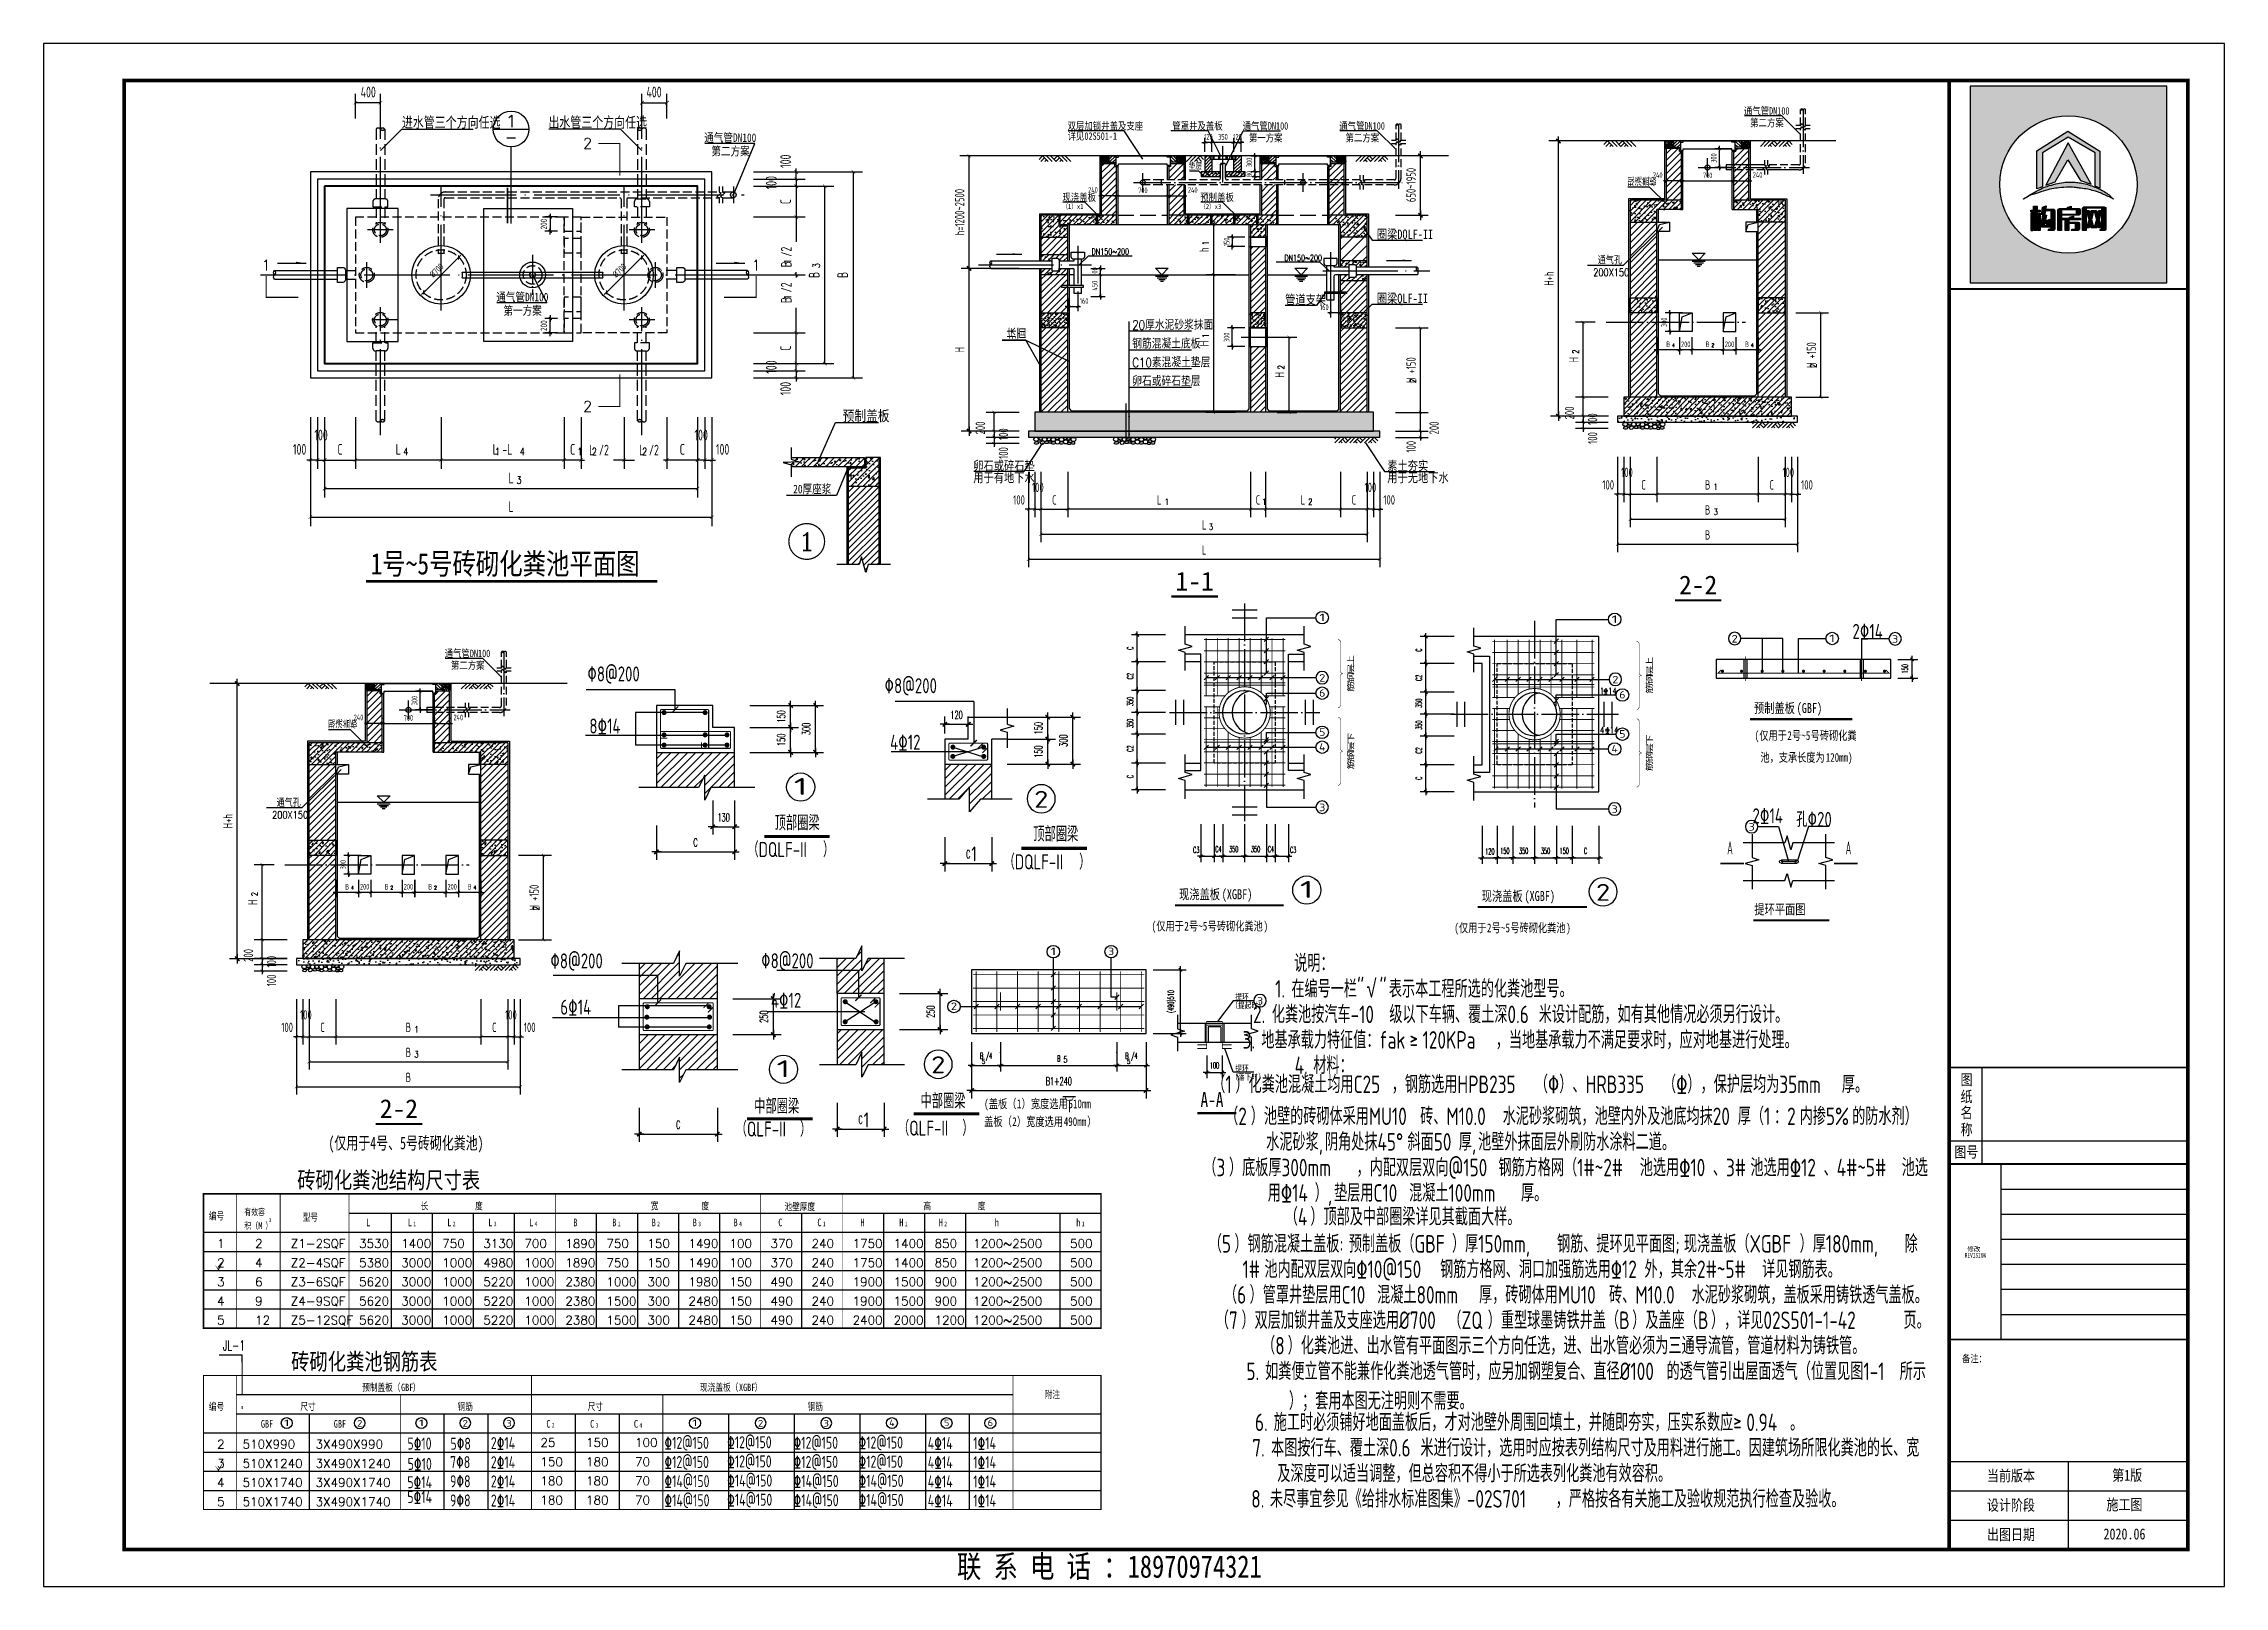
# Model space of a CAD drawing. Header units: millimetres. Extents: x -807114 to -50119, y -468455 to -61603.
# Drawn here: x -87393 to -50119, y -237099 to -210743 of the extents above; entities that cross this region are included whole.
import ezdxf
from ezdxf.enums import TextEntityAlignment as Align

# ---------------------------------------------------------------- set-up
doc = ezdxf.new("R2010")
doc.units = ezdxf.units.MM
doc.header["$LTSCALE"] = 1000
doc.linetypes.add('DASH', pattern=[0.35, 0.25, -0.1])
doc.linetypes.add('DOTE', pattern=[2.42, 2, -0.2, 0.02, -0.2])
for name, color, linetype in [('A-Wall-Patt', 13, 'Continuous'), ('Anno-Note', 241, 'Continuous'), ('DIM', 3, 'Continuous'), ('DIM_污水', 3, 'Continuous'), ('DIM_给水', 3, 'Continuous'), ('DOTE', 8, 'DOTE'), ('EARMARK', 3, 'Continuous'), ('EQUIP_地漏', 7, 'Continuous'), ('OTHER', 7, 'Continuous'), ('PIPE-给水', 3, 'Continuous'), ('PUB_DIM', 3, 'Continuous'), ('PUB_HATCH', 8, 'Continuous'), ('PUB_TEXT', 3, 'Continuous'), ('PUB_TITLE', 4, 'Continuous'), ('PUB_WINDW', 7, 'Continuous'), ('REIN', 1, 'Continuous'), ('TEXT', 7, 'Continuous'), ('THIN', 7, 'Continuous'), ('TWT_ELEV', 3, 'Continuous'), ('WALL', 9, 'Continuous')]:
    doc.layers.add(name, color=color, linetype=linetype)
for name, color, linetype, lineweight in [('NEW', 12, 'Continuous', 40), ('墙体', 255, 'Continuous', 30), ('水管', 130, 'Continuous', 30)]:
    doc.layers.add(name, color=color, linetype=linetype, lineweight=lineweight)
doc.styles.add('-宋体', font='', dxfattribs={"width": 0.75})
doc.styles.add('_HZDX', font='txt.shx', dxfattribs={"width": 0.8, "bigfont": '@1hztxt.shx'})
doc.styles.add('_SIMPLEX', font='txt.shx', dxfattribs={"width": 0.8, "bigfont": 'hztxt.shx'})
doc.styles.add('_TWT_SERIAL', font='COMPLEX', dxfattribs={"width": 0.8, "height": 3.5, "bigfont": 'HZTXT'})
doc.styles.add('_宋体', font='', dxfattribs={"width": 0.8})
doc.styles.add('COMP', font='complex', dxfattribs={"bigfont": 'hztxt'})
doc.styles.add('DIM_FONT', font='tssdeng.shx', dxfattribs={"width": 0.7, "bigfont": 'tssdchn.shx'})
doc.styles.add('DIM_FONT_T3', font='SIMPLEX', dxfattribs={"width": 0.494118, "bigfont": 'GBCBIG'})
doc.styles.add('HZ', font='', dxfattribs={"width": 0.8})
doc.styles.add('HZDX', font='simplex.shx', dxfattribs={"width": 0.7, "bigfont": 'HZTXT.SHX'})
doc.styles.add('TSSD_Label', font='Tssdeng.shx', dxfattribs={"width": 0.7, "bigfont": 'hztxt.shx'})
doc.styles.add('TSSD_Num', font='Tssdeng.shx', dxfattribs={"width": 0.7, "bigfont": 'hztxt.shx'})
doc.styles.add('TSSD_Rein', font='Tssdeng.shx', dxfattribs={"width": 0.7, "bigfont": 'hztxt.shx'})
doc.styles.add('ZDBOX', font='simsun.ttc', dxfattribs={"width": 0.7})
doc.styles.add('宋体', font='simsun.ttc', dxfattribs={"width": 0.8})
doc.styles.get('-宋体').set_extended_font_data('SimSun')
doc.styles.get('_宋体').set_extended_font_data('SimSun')
doc.styles.get('HZ').set_extended_font_data('NSimSun')
doc.dimstyles.new('DIMB50', dxfattribs={"dimscale": 0.5, "dimtxt": 300, "dimasz": 1, "dimexe": 250, "dimexo": 300, "dimgap": 150, "dimtad": 1, "dimdec": 0, "dimzin": 0, "dimdsep": 46, "dimtxsty": 'DIM_FONT', "dimblk": '_DIMX', "dimcen": 0.09, "dimse2": 1, "dimclrt": 7, "dimadec": 0, "dimazin": 0, "dimtfac": 1, "dimtdec": 0, "dimtix": 1, "dimtmove": 2, "dimatfit": 3, "dimldrblk": '_DIMX', "dimfxl": 1, "dimtolj": 1, "dimtzin": 0, "dimarcsym": 0})
doc.dimstyles.new('DIMN$TCH&&100', dxfattribs={"dimtxt": 255, "dimasz": 1, "dimexe": 250, "dimexo": 300, "dimgap": 172.5, "dimtad": 1, "dimdec": 0, "dimzin": 0, "dimdsep": 46, "dimtxsty": 'DIM_FONT_T3', "dimblk": '_DIMX', "dimcen": 0.09, "dimclrt": 7, "dimadec": 0, "dimazin": 0, "dimtfac": 1, "dimtdec": 0, "dimtix": 1, "dimtmove": 2, "dimatfit": 3, "dimldrblk": '_DIMX', "dimfxl": 1, "dimtolj": 1, "dimtzin": 0, "dimarcsym": 0})
doc.dimstyles.new('DIMN30', dxfattribs={"dimscale": 0.3, "dimtxt": 300, "dimasz": 1, "dimexe": 250, "dimexo": 300, "dimgap": 150, "dimtad": 1, "dimdec": 0, "dimzin": 0, "dimdsep": 46, "dimtxsty": 'DIM_FONT', "dimblk": '_DIMX', "dimcen": 0.09, "dimclrt": 7, "dimadec": 0, "dimazin": 0, "dimtfac": 1, "dimtdec": 0, "dimtix": 1, "dimtmove": 2, "dimatfit": 3, "dimldrblk": '_DIMX', "dimfxl": 1, "dimtolj": 1, "dimtzin": 0, "dimarcsym": 0})
doc.dimstyles.new('DIMN50', dxfattribs={"dimscale": 0.5, "dimtxt": 300, "dimasz": 100, "dimexe": 250, "dimexo": 300, "dimgap": 150, "dimtad": 1, "dimdec": 0, "dimzin": 0, "dimdsep": 46, "dimtxsty": 'DIM_FONT', "dimblk": 'ARCHTICK', "dimcen": 0.09, "dimclrt": 7, "dimazin": 2, "dimtfac": 1, "dimtdec": 0, "dimtix": 1, "dimtmove": 2, "dimatfit": 3, "dimfxl": 1, "dimtolj": 1, "dimtzin": 0, "dimarcsym": 0})
doc.dimstyles.new('DIMN75$TCH&&75', dxfattribs={"dimtxt": 191.25, "dimasz": 0.75, "dimexe": 187.5, "dimexo": 225, "dimgap": 129.375, "dimtad": 1, "dimdec": 0, "dimzin": 0, "dimdsep": 46, "dimtxsty": 'DIM_FONT_T3', "dimblk": '_DIMX', "dimcen": 0.09, "dimclrt": 7, "dimadec": 0, "dimazin": 0, "dimtfac": 1, "dimtdec": 0, "dimtix": 1, "dimtmove": 2, "dimatfit": 3, "dimldrblk": '_DIMX', "dimfxl": 1, "dimtolj": 1, "dimtzin": 0, "dimarcsym": 0})
pattern_1 = [(45, (0, 0), (-35.35534, 35.35534), []), (50, (0, 0), (143.452, -12.5504), [15, -165]), (355, (0, 0), (-27.7503, 150.4384), [12, -132]), (100.4514, (11.95, -1.05), (115.7019, 137.888), [12.748, -140.2284]), (46.1842, (0, 40), (213.4482, -33.1038), [22.5, -247.5]), (96.6356, (17.79, 37.24), (186.9325, 194.8236), [19.122, -210.3426]), (351.1842, (0, 40), (186.9324, 194.824), [18, -198]), (21, (20, 30), (119.3814, -80.5238), [15, -165]), (326, (20, 30), (48.663, 145.03), [12, -132]), (71.4514, (29.95, 23.29), (168.0445, 64.506), [12.748, -140.2284]), (37.5, (0, 0), (2.43197, 66.57877), [0, -130.4, 0, -134, 0, -132.5]), (7.5, (0, 0), (52.6139, 78.88234), [0, -76.4, 0, -127.4, 0, -50.5]), (327.5, (-44.6, 0), (106.7645, -4.51097), [0, -50, 0, -156, 0, -207]), (317.5, (-64.6, 0), (116.6372, 20.021), [0, -65, 0, -103.6, 0, -147])]
pattern_2 = [(45, (-7818.09, -11352.65), (-53.033, 53.033), [])]
pattern_3 = [(45, (-7818.09, -11352.65), (-42.4264, 42.4264), []), (50, (-7818.09, -11352.65), (215.178, -18.8256), [22.5, -247.5]), (355, (-7818.09, -11352.65), (-41.6254, 225.6576), [18, -198]), (100.4514, (-7800.16, -11354.22), (173.5528, 206.8319), [19.122, -210.3426]), (46.1842, (-7818.1, -11292.65), (320.1723, -49.6557), [33.75, -371.25]), (96.6356, (-7791.4, -11296.8), (280.399, 292.2354), [28.683, -315.514]), (351.1842, (-7818.1, -11292.65), (280.3986, 292.2356), [27, -297]), (21, (-7788.09, -11307.65), (179.0721, -120.7857), [22.5, -247.5]), (326, (-7788.09, -11307.65), (72.9946, 217.545), [18, -198]), (71.4514, (-7773.16, -11317.72), (252.0668, 96.7591), [19.122, -210.3426]), (37.5, (-7818.09, -11352.65), (3.64796, 99.86816), [0, -195.6, 0, -201, 0, -198.75]), (7.5, (-7818.09, -11352.65), (78.92086, 118.3235), [0, -114.6, 0, -191.1, 0, -75.75]), (327.5, (-7884.99, -11352.65), (160.14673, -6.76646), [0, -75, 0, -234, 0, -310.5]), (317.5, (-7914.99, -11352.65), (174.95585, 30.0315), [0, -97.5, 0, -155.4, 0, -220.5])]
pattern_4 = [(45, (-18515.66, -11052.65), (-53.033, 53.033), [])]
pattern_5 = [(45, (-18515.663, -11052.65), (-42.42641, 42.42641), []), (50, (-18515.66, -11052.65), (215.178, -18.8256), [22.5, -247.5]), (355, (-18515.66, -11052.65), (-41.6254, 225.6576), [18, -198]), (100.4514, (-18497.73, -11054.22), (173.5528, 206.8319), [19.122, -210.3426]), (46.1842, (-18515.66, -10992.65), (320.1723, -49.6557), [33.75, -371.25]), (96.6356, (-18488.98, -10996.8), (280.3988, 292.2354), [28.683, -315.514]), (351.1842, (-18515.66, -10992.65), (280.3986, 292.2356), [27, -297]), (21, (-18485.66, -11007.65), (179.0721, -120.7857), [22.5, -247.5]), (326, (-18485.66, -11007.65), (72.9946, 217.545), [18, -198]), (71.4514, (-18470.74, -11017.72), (252.0668, 96.7591), [19.122, -210.3426]), (37.5, (-18515.66, -11052.65), (3.64796, 99.86816), [0, -195.6, 0, -201, 0, -198.75]), (7.5, (-18515.66, -11052.65), (78.92086, 118.3235), [0, -114.6, 0, -191.1, 0, -75.75]), (327.5, (-18582.56, -11052.65), (160.14673, -6.76646), [0, -75, 0, -234, 0, -310.5]), (317.5, (-18612.56, -11052.65), (174.95585, 30.0315), [0, -97.5, 0, -155.4, 0, -220.5])]

# ---------------------------------------------------------------- blocks, each defined once
blk = doc.blocks.new('_DIMX')
blk.add_line((-150, 0), (150, 0))
at = {"const_width": 50}
blk.add_lwpolyline([(-70, -70), (70, 70)], dxfattribs=at)
blk = doc.blocks.new('*D9386')
at = {"layer": 'Defpoints', "color": 0}
for p in [(4058, 4914), (4250, 5114), (4250, 4914)]:
    blk.add_point(p, dxfattribs=at)
at = {"layer": 'PUB_DIM', "color": 0, "lineweight": -2}
for p, q in [((4160, 5114), (3983, 5114)), ((4160, 4914), (3983, 4914)), ((4058, 5114), (4058, 4914)), ((4058, 5114), (4058, 5114)), ((4058, 4914), (4058, 4913))]:
    blk.add_line(p, q, dxfattribs=at)
at = {"layer": 'PUB_DIM', "color": 0, "linetype": 'ByBlock', "lineweight": -2, "xscale": 0.3, "yscale": 0.3, "zscale": 0.3}
for p, rotation in [((4058, 5114), 270), ((4058, 4914), 90)]:
    blk.add_blockref('_DIMX', p, dxfattribs=dict(at, rotation=rotation))
at = {"layer": 'PUB_DIM', "color": 7, "insert": (3968, 5014), "char_height": 90, "attachment_point": 5, "rotation": 90, "style": 'DIM_FONT'}
blk.add_mtext('\\A1;200', dxfattribs=at)
blk = doc.blocks.new('_ArchTick')
at = {"color": 0, "linetype": 'ByBlock', "const_width": 0.15}
blk.add_lwpolyline([(-0.5, -0.5), (0.5, 0.5)], dxfattribs=at)
blk = doc.blocks.new('*D9186')
at = {"layer": 'Defpoints', "color": 0}
for p in [(1330, 6712), (1330, 6344), (1680, 6344)]:
    blk.add_point(p, dxfattribs=at)
at = {"layer": 'PUB_DIM', "color": 0, "lineweight": -2}
for p, q in [((1330, 6494), (1330, 6837)), ((1680, 6494), (1680, 6837)), ((1680, 6712), (1330, 6712))]:
    blk.add_line(p, q, dxfattribs=at)
at = {"layer": 'PUB_DIM', "color": 0, "linetype": 'ByBlock', "lineweight": -2, "xscale": 50, "yscale": 50, "zscale": 50, "rotation": 180}
blk.add_blockref('_ArchTick', (1330, 6712), dxfattribs=at)
at = {"layer": 'PUB_DIM', "color": 0, "linetype": 'ByBlock', "lineweight": -2, "xscale": 50, "yscale": 50, "zscale": 50}
blk.add_blockref('_ArchTick', (1680, 6712), dxfattribs=at)
at = {"layer": 'PUB_DIM', "color": 7, "insert": (1510, 6862), "char_height": 150, "attachment_point": 5, "style": 'DIM_FONT'}
blk.add_mtext('\\A1;400', dxfattribs=at)
blk = doc.blocks.new('_SECTION')
at = {"const_width": 0.1}
blk.add_lwpolyline([(2, 0), (0, 0), (0, 3)], dxfattribs=at)
at = {"style": 'COMP'}
blk.add_attdef('A', text='', height=1, dxfattribs=at).set_placement((3, 0), align=Align.MIDDLE)
blk = doc.blocks.new('*D9188')
at = {"layer": 'Defpoints', "color": 0}
for p in [(700, 2464), (6320, 2464), (6320, 914)]:
    blk.add_point(p, dxfattribs=at)
at = {"layer": 'PUB_DIM', "color": 0, "lineweight": -2}
for p, q in [((700, 2314), (700, 789)), ((6320, 2314), (6320, 789)), ((700, 914), (6320, 914))]:
    blk.add_line(p, q, dxfattribs=at)
at = {"layer": 'PUB_DIM', "color": 0, "linetype": 'ByBlock', "lineweight": -2, "xscale": 50, "yscale": 50, "zscale": 50, "rotation": 180}
blk.add_blockref('_ArchTick', (700, 914), dxfattribs=at)
at = {"layer": 'PUB_DIM', "color": 0, "linetype": 'ByBlock', "lineweight": -2, "xscale": 50, "yscale": 50, "zscale": 50}
blk.add_blockref('_ArchTick', (6320, 914), dxfattribs=at)
at = {"layer": 'PUB_DIM', "color": 7, "insert": (3510, 1064), "char_height": 150, "attachment_point": 5, "style": 'DIM_FONT'}
blk.add_mtext('\\A1;L', dxfattribs=at)
blk = doc.blocks.new('*D9189')
at = {"layer": 'Defpoints', "color": 0}
for p in [(900, 2464), (6120, 2464), (6120, 1314)]:
    blk.add_point(p, dxfattribs=at)
at = {"layer": 'PUB_DIM', "color": 0, "lineweight": -2}
for p, q in [((900, 2314), (900, 1189)), ((6120, 2314), (6120, 1189)), ((900, 1314), (6120, 1314))]:
    blk.add_line(p, q, dxfattribs=at)
at = {"layer": 'PUB_DIM', "color": 0, "linetype": 'ByBlock', "lineweight": -2, "xscale": 50, "yscale": 50, "zscale": 50, "rotation": 180}
blk.add_blockref('_ArchTick', (900, 1314), dxfattribs=at)
at = {"layer": 'PUB_DIM', "color": 0, "linetype": 'ByBlock', "lineweight": -2, "xscale": 50, "yscale": 50, "zscale": 50}
blk.add_blockref('_ArchTick', (6120, 1314), dxfattribs=at)
at = {"layer": 'PUB_DIM', "color": 7, "insert": (3510, 1464), "char_height": 150, "attachment_point": 5, "style": 'DIM_FONT'}
blk.add_mtext('\\A1;L', dxfattribs=at)
blk = doc.blocks.new('*D9190')
at = {"layer": 'Defpoints', "color": 0}
for p in [(6220, 2464), (6320, 2464), (6320, 1714)]:
    blk.add_point(p, dxfattribs=at)
at = {"layer": 'PUB_DIM', "color": 0, "lineweight": -2}
for p, q in [((6220, 2314), (6220, 1589)), ((6320, 2314), (6320, 1589)), ((6220, 1714), (6170, 1714)), ((6220, 1714), (6320, 1714)), ((6320, 1714), (6370, 1714))]:
    blk.add_line(p, q, dxfattribs=at)
at = {"layer": 'PUB_DIM', "color": 0, "linetype": 'ByBlock', "lineweight": -2, "xscale": 50, "yscale": 50, "zscale": 50}
blk.add_blockref('_ArchTick', (6220, 1714), dxfattribs=at)
at = {"layer": 'PUB_DIM', "color": 0, "linetype": 'ByBlock', "lineweight": -2, "xscale": 50, "yscale": 50, "zscale": 50, "rotation": 180}
blk.add_blockref('_ArchTick', (6320, 1714), dxfattribs=at)
at = {"layer": 'PUB_DIM', "color": 7, "insert": (6470, 1864), "char_height": 150, "attachment_point": 5, "style": 'DIM_FONT'}
blk.add_mtext('\\A1;100', dxfattribs=at)
blk = doc.blocks.new('*D9191')
at = {"layer": 'Defpoints', "color": 0}
for p in [(6120, 2464), (6220, 2464), (6120, 1714)]:
    blk.add_point(p, dxfattribs=at)
at = {"layer": 'PUB_DIM', "color": 0, "lineweight": -2}
for p, q in [((6120, 2314), (6120, 1589)), ((6220, 2314), (6220, 1589)), ((6120, 1714), (6070, 1714)), ((6220, 1714), (6120, 1714)), ((6220, 1714), (6270, 1714))]:
    blk.add_line(p, q, dxfattribs=at)
at = {"layer": 'PUB_DIM', "color": 0, "linetype": 'ByBlock', "lineweight": -2, "xscale": 50, "yscale": 50, "zscale": 50}
blk.add_blockref('_ArchTick', (6120, 1714), dxfattribs=at)
at = {"layer": 'PUB_DIM', "color": 0, "linetype": 'ByBlock', "lineweight": -2, "xscale": 50, "yscale": 50, "zscale": 50, "rotation": 180}
blk.add_blockref('_ArchTick', (6220, 1714), dxfattribs=at)
at = {"layer": 'PUB_DIM', "color": 7, "insert": (6170, 2064), "char_height": 150, "attachment_point": 5, "style": 'DIM_FONT'}
blk.add_mtext('\\A1;100', dxfattribs=at)
blk = doc.blocks.new('*D9192')
at = {"layer": 'Defpoints', "color": 0}
for p in [(5690, 2464), (6120, 2464), (5690, 1714)]:
    blk.add_point(p, dxfattribs=at)
at = {"layer": 'PUB_DIM', "color": 0, "lineweight": -2}
for p, q in [((5690, 2314), (5690, 1589)), ((6120, 2314), (6120, 1589)), ((6120, 1714), (5690, 1714))]:
    blk.add_line(p, q, dxfattribs=at)
at = {"layer": 'PUB_DIM', "color": 0, "linetype": 'ByBlock', "lineweight": -2, "xscale": 50, "yscale": 50, "zscale": 50, "rotation": 180}
blk.add_blockref('_ArchTick', (5690, 1714), dxfattribs=at)
at = {"layer": 'PUB_DIM', "color": 0, "linetype": 'ByBlock', "lineweight": -2, "xscale": 50, "yscale": 50, "zscale": 50}
blk.add_blockref('_ArchTick', (6120, 1714), dxfattribs=at)
at = {"layer": 'PUB_DIM', "color": 7, "insert": (5905, 1864), "char_height": 150, "attachment_point": 5, "style": 'DIM_FONT'}
blk.add_mtext('\\A1;C', dxfattribs=at)
blk = doc.blocks.new('*D9193')
at = {"layer": 'Defpoints', "color": 0}
for p in [(4250, 2464), (4490, 2464), (4250, 1714)]:
    blk.add_point(p, dxfattribs=at)
at = {"layer": 'PUB_DIM', "color": 0, "lineweight": -2}
for p, q in [((4250, 2314), (4250, 1589)), ((4490, 2314), (4490, 1589)), ((4490, 1714), (4250, 1714))]:
    blk.add_line(p, q, dxfattribs=at)
at = {"layer": 'PUB_DIM', "color": 0, "linetype": 'ByBlock', "lineweight": -2, "xscale": 50, "yscale": 50, "zscale": 50, "rotation": 180}
blk.add_blockref('_ArchTick', (4250, 1714), dxfattribs=at)
at = {"layer": 'PUB_DIM', "color": 0, "linetype": 'ByBlock', "lineweight": -2, "xscale": 50, "yscale": 50, "zscale": 50}
blk.add_blockref('_ArchTick', (4490, 1714), dxfattribs=at)
at = {"layer": 'PUB_DIM', "color": 7, "insert": (4370, 1864), "char_height": 150, "attachment_point": 5, "style": 'DIM_FONT'}
blk.add_mtext('\\A1;C ', dxfattribs=at)
blk = doc.blocks.new('*D9194')
at = {"layer": 'Defpoints', "color": 0}
for p in [(2530, 2464), (4250, 2464), (2530, 1714)]:
    blk.add_point(p, dxfattribs=at)
at = {"layer": 'PUB_DIM', "color": 0, "lineweight": -2}
for p, q in [((2530, 2314), (2530, 1589)), ((4250, 2314), (4250, 1589)), ((4250, 1714), (2530, 1714))]:
    blk.add_line(p, q, dxfattribs=at)
at = {"layer": 'PUB_DIM', "color": 0, "linetype": 'ByBlock', "lineweight": -2, "xscale": 50, "yscale": 50, "zscale": 50, "rotation": 180}
blk.add_blockref('_ArchTick', (2530, 1714), dxfattribs=at)
at = {"layer": 'PUB_DIM', "color": 0, "linetype": 'ByBlock', "lineweight": -2, "xscale": 50, "yscale": 50, "zscale": 50}
blk.add_blockref('_ArchTick', (4250, 1714), dxfattribs=at)
at = {"layer": 'PUB_DIM', "color": 7, "insert": (3390, 1864), "char_height": 150, "attachment_point": 5, "style": 'DIM_FONT'}
blk.add_mtext('\\A1;L -L ', dxfattribs=at)
blk = doc.blocks.new('*D9195')
at = {"layer": 'Defpoints', "color": 0}
for p in [(1330, 2464), (2530, 2464), (1330, 1714)]:
    blk.add_point(p, dxfattribs=at)
at = {"layer": 'PUB_DIM', "color": 0, "lineweight": -2}
for p, q in [((1330, 2314), (1330, 1589)), ((2530, 2314), (2530, 1589)), ((2530, 1714), (1330, 1714))]:
    blk.add_line(p, q, dxfattribs=at)
at = {"layer": 'PUB_DIM', "color": 0, "linetype": 'ByBlock', "lineweight": -2, "xscale": 50, "yscale": 50, "zscale": 50, "rotation": 180}
blk.add_blockref('_ArchTick', (1330, 1714), dxfattribs=at)
at = {"layer": 'PUB_DIM', "color": 0, "linetype": 'ByBlock', "lineweight": -2, "xscale": 50, "yscale": 50, "zscale": 50}
blk.add_blockref('_ArchTick', (2530, 1714), dxfattribs=at)
at = {"layer": 'PUB_DIM', "color": 7, "insert": (1930, 1864), "char_height": 150, "attachment_point": 5, "style": 'DIM_FONT'}
blk.add_mtext('\\A1;L', dxfattribs=at)
blk = doc.blocks.new('*D9196')
at = {"layer": 'Defpoints', "color": 0}
for p in [(700, 2464), (800, 2464), (700, 1714)]:
    blk.add_point(p, dxfattribs=at)
at = {"layer": 'PUB_DIM', "color": 0, "lineweight": -2}
for p, q in [((700, 2314), (700, 1589)), ((800, 2314), (800, 1589)), ((700, 1714), (650, 1714)), ((800, 1714), (700, 1714)), ((800, 1714), (850, 1714))]:
    blk.add_line(p, q, dxfattribs=at)
at = {"layer": 'PUB_DIM', "color": 0, "linetype": 'ByBlock', "lineweight": -2, "xscale": 50, "yscale": 50, "zscale": 50}
blk.add_blockref('_ArchTick', (700, 1714), dxfattribs=at)
at = {"layer": 'PUB_DIM', "color": 0, "linetype": 'ByBlock', "lineweight": -2, "xscale": 50, "yscale": 50, "zscale": 50, "rotation": 180}
blk.add_blockref('_ArchTick', (800, 1714), dxfattribs=at)
at = {"layer": 'PUB_DIM', "color": 7, "insert": (550, 1864), "char_height": 150, "attachment_point": 5, "style": 'DIM_FONT'}
blk.add_mtext('\\A1;100', dxfattribs=at)
blk = doc.blocks.new('*D9197')
at = {"layer": 'Defpoints', "color": 0}
for p in [(800, 2464), (900, 2464), (900, 1714)]:
    blk.add_point(p, dxfattribs=at)
at = {"layer": 'PUB_DIM', "color": 0, "lineweight": -2}
for p, q in [((800, 2314), (800, 1589)), ((900, 2314), (900, 1589)), ((800, 1714), (750, 1714)), ((800, 1714), (900, 1714)), ((900, 1714), (950, 1714))]:
    blk.add_line(p, q, dxfattribs=at)
at = {"layer": 'PUB_DIM', "color": 0, "linetype": 'ByBlock', "lineweight": -2, "xscale": 50, "yscale": 50, "zscale": 50}
blk.add_blockref('_ArchTick', (800, 1714), dxfattribs=at)
at = {"layer": 'PUB_DIM', "color": 0, "linetype": 'ByBlock', "lineweight": -2, "xscale": 50, "yscale": 50, "zscale": 50, "rotation": 180}
blk.add_blockref('_ArchTick', (900, 1714), dxfattribs=at)
at = {"layer": 'PUB_DIM', "color": 7, "insert": (850, 2064), "char_height": 150, "attachment_point": 5, "style": 'DIM_FONT'}
blk.add_mtext('\\A1;100', dxfattribs=at)
blk = doc.blocks.new('*D9198')
at = {"layer": 'Defpoints', "color": 0}
for p in [(900, 2464), (1330, 2464), (1330, 1714)]:
    blk.add_point(p, dxfattribs=at)
at = {"layer": 'PUB_DIM', "color": 0, "lineweight": -2}
for p, q in [((900, 2314), (900, 1589)), ((1330, 2314), (1330, 1589)), ((900, 1714), (1330, 1714))]:
    blk.add_line(p, q, dxfattribs=at)
at = {"layer": 'PUB_DIM', "color": 0, "linetype": 'ByBlock', "lineweight": -2, "xscale": 50, "yscale": 50, "zscale": 50, "rotation": 180}
blk.add_blockref('_ArchTick', (900, 1714), dxfattribs=at)
at = {"layer": 'PUB_DIM', "color": 0, "linetype": 'ByBlock', "lineweight": -2, "xscale": 50, "yscale": 50, "zscale": 50}
blk.add_blockref('_ArchTick', (1330, 1714), dxfattribs=at)
at = {"layer": 'PUB_DIM', "color": 7, "insert": (1115, 1864), "char_height": 150, "attachment_point": 5, "style": 'DIM_FONT'}
blk.add_mtext('\\A1;C', dxfattribs=at)
blk = doc.blocks.new('*D9387')
at = {"layer": 'Defpoints', "color": 0}
for p in [(4058, 3694), (4250, 3694), (4250, 3494)]:
    blk.add_point(p, dxfattribs=at)
at = {"layer": 'PUB_DIM', "color": 0, "lineweight": -2}
for p, q in [((4160, 3694), (3983, 3694)), ((4058, 3494), (4058, 3694)), ((4058, 3694), (4058, 3694)), ((4160, 3494), (3983, 3494)), ((4058, 3494), (4058, 3493))]:
    blk.add_line(p, q, dxfattribs=at)
at = {"layer": 'PUB_DIM', "color": 0, "linetype": 'ByBlock', "lineweight": -2, "xscale": 0.3, "yscale": 0.3, "zscale": 0.3}
for p, rotation in [((4058, 3694), 270), ((4058, 3494), 90)]:
    blk.add_blockref('_DIMX', p, dxfattribs=dict(at, rotation=rotation))
at = {"layer": 'PUB_DIM', "color": 7, "insert": (3968, 3594), "char_height": 90, "attachment_point": 5, "rotation": 90, "style": 'DIM_FONT'}
blk.add_mtext('\\A1;200', dxfattribs=at)
blk = doc.blocks.new('*D9388')
at = {"layer": 'Defpoints', "color": 0}
for p in [(2774, 4548), (2774, 4548), (2286, 4060)]:
    blk.add_point(p, dxfattribs=at)
at = {"layer": 'PUB_DIM', "color": 0, "lineweight": -2}
for p, q in [((2710, 4611), (2721, 4601)), ((2286, 4060), (2774, 4548)), ((2222, 4124), (2233, 4113))]:
    blk.add_line(p, q, dxfattribs=at)
at = {"layer": 'PUB_DIM', "color": 0, "linetype": 'ByBlock', "lineweight": -2, "xscale": 0.3, "yscale": 0.3, "zscale": 0.3}
for p, rotation in [((2774, 4548), 45.00000000000022), ((2286, 4060), 225.0000000000002)]:
    blk.add_blockref('_DIMX', p, dxfattribs=dict(at, rotation=rotation))
at = {"layer": 'PUB_DIM', "color": 7, "insert": (2466, 4367), "char_height": 90, "attachment_point": 5, "rotation": 45, "style": 'DIM_FONT'}
blk.add_mtext('\\A1;%%c700', dxfattribs=at)
blk = doc.blocks.new('*D9201')
at = {"layer": 'Defpoints', "color": 0}
for p in [(6751, 5744), (8301, 5744), (6751, 2864)]:
    blk.add_point(p, dxfattribs=at)
at = {"layer": 'PUB_DIM', "color": 0, "lineweight": -2}
for p, q in [((6901, 5744), (8426, 5744)), ((8301, 2864), (8301, 5744)), ((6901, 2864), (8426, 2864))]:
    blk.add_line(p, q, dxfattribs=at)
at = {"layer": 'PUB_DIM', "color": 0, "linetype": 'ByBlock', "lineweight": -2, "xscale": 50, "yscale": 50, "zscale": 50}
for p, rotation in [((8301, 5744), 90), ((8301, 2864), 270)]:
    blk.add_blockref('_ArchTick', p, dxfattribs=dict(at, rotation=rotation))
at = {"layer": 'PUB_DIM', "color": 7, "insert": (8151, 4304), "char_height": 150, "attachment_point": 5, "rotation": 90, "style": 'DIM_FONT'}
blk.add_mtext('\\A1;B', dxfattribs=at)
blk = doc.blocks.new('*D9202')
at = {"layer": 'Defpoints', "color": 0}
for p in [(6751, 5544), (7901, 5544), (6751, 3064)]:
    blk.add_point(p, dxfattribs=at)
at = {"layer": 'PUB_DIM', "color": 0, "lineweight": -2}
for p, q in [((6901, 5544), (8026, 5544)), ((7901, 3064), (7901, 5544)), ((6901, 3064), (8026, 3064))]:
    blk.add_line(p, q, dxfattribs=at)
at = {"layer": 'PUB_DIM', "color": 0, "linetype": 'ByBlock', "lineweight": -2, "xscale": 50, "yscale": 50, "zscale": 50}
for p, rotation in [((7901, 5544), 90), ((7901, 3064), 270)]:
    blk.add_blockref('_ArchTick', p, dxfattribs=dict(at, rotation=rotation))
at = {"layer": 'PUB_DIM', "color": 7, "insert": (7751, 4304), "char_height": 150, "attachment_point": 5, "rotation": 90, "style": 'DIM_FONT'}
blk.add_mtext('\\A1;B', dxfattribs=at)
blk = doc.blocks.new('*D9203')
at = {"layer": 'Defpoints', "color": 0}
for p in [(6751, 5744), (6751, 5644), (7501, 5744)]:
    blk.add_point(p, dxfattribs=at)
at = {"layer": 'PUB_DIM', "color": 0, "lineweight": -2}
for p, q in [((6901, 5744), (7626, 5744)), ((6901, 5644), (7626, 5644)), ((7501, 5744), (7501, 5794)), ((7501, 5644), (7501, 5744)), ((7501, 5644), (7501, 5594))]:
    blk.add_line(p, q, dxfattribs=at)
at = {"layer": 'PUB_DIM', "color": 0, "linetype": 'ByBlock', "lineweight": -2, "xscale": 50, "yscale": 50, "zscale": 50}
for p, rotation in [((7501, 5744), 270), ((7501, 5644), 90)]:
    blk.add_blockref('_ArchTick', p, dxfattribs=dict(at, rotation=rotation))
at = {"layer": 'PUB_DIM', "color": 7, "insert": (7351, 5894), "char_height": 150, "attachment_point": 5, "rotation": 90, "style": 'DIM_FONT'}
blk.add_mtext('\\A1;100', dxfattribs=at)
blk = doc.blocks.new('*D9204')
at = {"layer": 'Defpoints', "color": 0}
for p in [(6751, 5644), (6751, 5544), (7501, 5544)]:
    blk.add_point(p, dxfattribs=at)
at = {"layer": 'PUB_DIM', "color": 0, "lineweight": -2}
for p, q in [((6901, 5644), (7626, 5644)), ((6901, 5544), (7626, 5544)), ((7501, 5644), (7501, 5694)), ((7501, 5644), (7501, 5544)), ((7501, 5544), (7501, 5494))]:
    blk.add_line(p, q, dxfattribs=at)
at = {"layer": 'PUB_DIM', "color": 0, "linetype": 'ByBlock', "lineweight": -2, "xscale": 50, "yscale": 50, "zscale": 50}
for p, rotation in [((7501, 5644), 270), ((7501, 5544), 90)]:
    blk.add_blockref('_ArchTick', p, dxfattribs=dict(at, rotation=rotation))
at = {"layer": 'PUB_DIM', "color": 7, "insert": (7151, 5594), "char_height": 150, "attachment_point": 5, "rotation": 90, "style": 'DIM_FONT'}
blk.add_mtext('\\A1;100', dxfattribs=at)
blk = doc.blocks.new('*D9205')
at = {"layer": 'Defpoints', "color": 0}
for p in [(6751, 5544), (6751, 5114), (7501, 5114)]:
    blk.add_point(p, dxfattribs=at)
at = {"layer": 'PUB_DIM', "color": 0, "lineweight": -2}
for p, q in [((6901, 5544), (7626, 5544)), ((7501, 5544), (7501, 5114)), ((6901, 5114), (7626, 5114))]:
    blk.add_line(p, q, dxfattribs=at)
at = {"layer": 'PUB_DIM', "color": 0, "linetype": 'ByBlock', "lineweight": -2, "xscale": 50, "yscale": 50, "zscale": 50}
for p, rotation in [((7501, 5544), 90), ((7501, 5114), 270)]:
    blk.add_blockref('_ArchTick', p, dxfattribs=dict(at, rotation=rotation))
at = {"layer": 'PUB_DIM', "color": 7, "insert": (7351, 5329), "char_height": 150, "attachment_point": 5, "rotation": 90, "style": 'DIM_FONT'}
blk.add_mtext('\\A1;C', dxfattribs=at)
blk = doc.blocks.new('*D9206')
at = {"layer": 'Defpoints', "color": 0}
for p in [(6751, 5114), (6751, 4304), (7501, 4304)]:
    blk.add_point(p, dxfattribs=at)
at = {"layer": 'PUB_DIM', "color": 0, "lineweight": -2}
for p, q in [((6901, 5114), (7626, 5114)), ((7501, 5114), (7501, 4766)), ((6901, 4304), (7626, 4304)), ((7501, 4304), (7501, 4341))]:
    blk.add_line(p, q, dxfattribs=at)
at = {"layer": 'PUB_DIM', "color": 0, "linetype": 'ByBlock', "lineweight": -2, "xscale": 50, "yscale": 50, "zscale": 50}
for p, rotation in [((7501, 5114), 90), ((7501, 4304), 270)]:
    blk.add_blockref('_ArchTick', p, dxfattribs=dict(at, rotation=rotation))
at = {"layer": 'PUB_DIM', "color": 7, "insert": (7361, 4554), "char_height": 150, "attachment_point": 5, "rotation": 90, "style": 'DIM_FONT'}
blk.add_mtext('\\A1;B /2', dxfattribs=at)
blk = doc.blocks.new('*D9207')
at = {"layer": 'Defpoints', "color": 0}
for p in [(6751, 2964), (6751, 2864), (7501, 2864)]:
    blk.add_point(p, dxfattribs=at)
at = {"layer": 'PUB_DIM', "color": 0, "lineweight": -2}
for p, q in [((6901, 2964), (7626, 2964)), ((6901, 2864), (7626, 2864)), ((7501, 2964), (7501, 3014)), ((7501, 2964), (7501, 2864)), ((7501, 2864), (7501, 2814))]:
    blk.add_line(p, q, dxfattribs=at)
at = {"layer": 'PUB_DIM', "color": 0, "linetype": 'ByBlock', "lineweight": -2, "xscale": 50, "yscale": 50, "zscale": 50}
for p, rotation in [((7501, 2964), 270), ((7501, 2864), 90)]:
    blk.add_blockref('_ArchTick', p, dxfattribs=dict(at, rotation=rotation))
at = {"layer": 'PUB_DIM', "color": 7, "insert": (7351, 2714), "char_height": 150, "attachment_point": 5, "rotation": 90, "style": 'DIM_FONT'}
blk.add_mtext('\\A1;100', dxfattribs=at)
blk = doc.blocks.new('*D9208')
at = {"layer": 'Defpoints', "color": 0}
for p in [(6751, 3064), (7501, 3064), (6751, 2964)]:
    blk.add_point(p, dxfattribs=at)
at = {"layer": 'PUB_DIM', "color": 0, "lineweight": -2}
for p, q in [((6901, 3064), (7626, 3064)), ((7501, 3064), (7501, 3114)), ((7501, 2964), (7501, 3064)), ((6901, 2964), (7626, 2964)), ((7501, 2964), (7501, 2914))]:
    blk.add_line(p, q, dxfattribs=at)
at = {"layer": 'PUB_DIM', "color": 0, "linetype": 'ByBlock', "lineweight": -2, "xscale": 50, "yscale": 50, "zscale": 50}
for p, rotation in [((7501, 3064), 270), ((7501, 2964), 90)]:
    blk.add_blockref('_ArchTick', p, dxfattribs=dict(at, rotation=rotation))
at = {"layer": 'PUB_DIM', "color": 7, "insert": (7151, 3014), "char_height": 150, "attachment_point": 5, "rotation": 90, "style": 'DIM_FONT'}
blk.add_mtext('\\A1;100', dxfattribs=at)
blk = doc.blocks.new('*D9209')
at = {"layer": 'Defpoints', "color": 0}
for p in [(6751, 3494), (7501, 3494), (6751, 3064)]:
    blk.add_point(p, dxfattribs=at)
at = {"layer": 'PUB_DIM', "color": 0, "lineweight": -2}
for p, q in [((6901, 3494), (7626, 3494)), ((7501, 3064), (7501, 3494)), ((6901, 3064), (7626, 3064))]:
    blk.add_line(p, q, dxfattribs=at)
at = {"layer": 'PUB_DIM', "color": 0, "linetype": 'ByBlock', "lineweight": -2, "xscale": 50, "yscale": 50, "zscale": 50}
for p, rotation in [((7501, 3494), 90), ((7501, 3064), 270)]:
    blk.add_blockref('_ArchTick', p, dxfattribs=dict(at, rotation=rotation))
at = {"layer": 'PUB_DIM', "color": 7, "insert": (7351, 3279), "char_height": 150, "attachment_point": 5, "rotation": 90, "style": 'DIM_FONT'}
blk.add_mtext('\\A1;C', dxfattribs=at)
blk = doc.blocks.new('*D9210')
at = {"layer": 'Defpoints', "color": 0}
for p in [(6751, 4304), (6751, 3494), (7501, 3494)]:
    blk.add_point(p, dxfattribs=at)
at = {"layer": 'PUB_DIM', "color": 0, "lineweight": -2}
for p, q in [((6901, 4304), (7626, 4304)), ((7501, 4304), (7501, 4266)), ((7501, 3494), (7501, 3841)), ((6901, 3494), (7626, 3494))]:
    blk.add_line(p, q, dxfattribs=at)
at = {"layer": 'PUB_DIM', "color": 0, "linetype": 'ByBlock', "lineweight": -2, "xscale": 50, "yscale": 50, "zscale": 50}
for p, rotation in [((7501, 4304), 90), ((7501, 3494), 270)]:
    blk.add_blockref('_ArchTick', p, dxfattribs=dict(at, rotation=rotation))
at = {"layer": 'PUB_DIM', "color": 7, "insert": (7361, 4054), "char_height": 150, "attachment_point": 5, "rotation": 90, "style": 'DIM_FONT'}
blk.add_mtext('\\A1;B /2', dxfattribs=at)
blk = doc.blocks.new('*D9211')
at = {"layer": 'Defpoints', "color": 0}
for p in [(5690, 6712), (5340, 6344), (5690, 6344)]:
    blk.add_point(p, dxfattribs=at)
at = {"layer": 'PUB_DIM', "color": 0, "lineweight": -2}
for p, q in [((5340, 6494), (5340, 6837)), ((5690, 6494), (5690, 6837)), ((5340, 6712), (5690, 6712))]:
    blk.add_line(p, q, dxfattribs=at)
at = {"layer": 'PUB_DIM', "color": 0, "linetype": 'ByBlock', "lineweight": -2, "xscale": 50, "yscale": 50, "zscale": 50, "rotation": 180}
blk.add_blockref('_ArchTick', (5340, 6712), dxfattribs=at)
at = {"layer": 'PUB_DIM', "color": 0, "linetype": 'ByBlock', "lineweight": -2, "xscale": 50, "yscale": 50, "zscale": 50}
blk.add_blockref('_ArchTick', (5690, 6712), dxfattribs=at)
at = {"layer": 'PUB_DIM', "color": 7, "insert": (5510, 6862), "char_height": 150, "attachment_point": 5, "style": 'DIM_FONT'}
blk.add_mtext('\\A1;400', dxfattribs=at)
blk = doc.blocks.new('_INDEX')
blk.add_line((-0.5, 0), (0.5, 0))
blk.add_circle((0, 0), 0.5)
at = {"style": 'COMP'}
for tag, width, p, p2 in [('1', 2.333333, (-0.17, 0.05), (0.17, 0.05)), ('-', 1.166667, (-0.17, -0.39), (0.17, -0.39))]:
    blk.add_attdef(tag, text='', height=0.34, dxfattribs=dict(at, width=width)).set_placement(p, p2, align=Align.FIT)
blk = doc.blocks.new('*D9213')
at = {"layer": 'Defpoints', "color": 0}
for p in [(5090, 2464), (5690, 2464), (5090, 1714)]:
    blk.add_point(p, dxfattribs=at)
at = {"layer": 'PUB_DIM', "color": 0, "lineweight": -2}
for p, q in [((5090, 2314), (5090, 1589)), ((5690, 2314), (5690, 1589)), ((5090, 1714), (5236, 1714)), ((5690, 1714), (5644, 1714))]:
    blk.add_line(p, q, dxfattribs=at)
at = {"layer": 'PUB_DIM', "color": 0, "linetype": 'ByBlock', "lineweight": -2, "xscale": 50, "yscale": 50, "zscale": 50, "rotation": 180}
blk.add_blockref('_ArchTick', (5090, 1714), dxfattribs=at)
at = {"layer": 'PUB_DIM', "color": 0, "linetype": 'ByBlock', "lineweight": -2, "xscale": 50, "yscale": 50, "zscale": 50}
blk.add_blockref('_ArchTick', (5690, 1714), dxfattribs=at)
at = {"layer": 'PUB_DIM', "color": 7, "insert": (5440, 1853), "char_height": 150, "attachment_point": 5, "style": 'DIM_FONT'}
blk.add_mtext('\\A1;L /2', dxfattribs=at)
blk = doc.blocks.new('*D9214')
at = {"layer": 'Defpoints', "color": 0}
for p in [(4490, 2464), (5090, 2464), (5090, 1714)]:
    blk.add_point(p, dxfattribs=at)
at = {"layer": 'PUB_DIM', "color": 0, "lineweight": -2}
for p, q in [((4490, 2314), (4490, 1589)), ((5090, 2314), (5090, 1589)), ((4490, 1714), (4536, 1714)), ((5090, 1714), (4944, 1714))]:
    blk.add_line(p, q, dxfattribs=at)
at = {"layer": 'PUB_DIM', "color": 0, "linetype": 'ByBlock', "lineweight": -2, "xscale": 50, "yscale": 50, "zscale": 50, "rotation": 180}
blk.add_blockref('_ArchTick', (4490, 1714), dxfattribs=at)
at = {"layer": 'PUB_DIM', "color": 0, "linetype": 'ByBlock', "lineweight": -2, "xscale": 50, "yscale": 50, "zscale": 50}
blk.add_blockref('_ArchTick', (5090, 1714), dxfattribs=at)
at = {"layer": 'PUB_DIM', "color": 7, "insert": (4740, 1853), "char_height": 150, "attachment_point": 5, "style": 'DIM_FONT'}
blk.add_mtext('\\A1;L /2', dxfattribs=at)
blk = doc.blocks.new('*D9389')
at = {"layer": 'Defpoints', "color": 0}
for p in [(5334, 4548), (5334, 4548), (4846, 4060)]:
    blk.add_point(p, dxfattribs=at)
at = {"layer": 'PUB_DIM', "color": 0, "lineweight": -2}
for p, q in [((5270, 4611), (5281, 4601)), ((4846, 4060), (5334, 4548)), ((4782, 4124), (4793, 4113))]:
    blk.add_line(p, q, dxfattribs=at)
at = {"layer": 'PUB_DIM', "color": 0, "linetype": 'ByBlock', "lineweight": -2, "xscale": 0.3, "yscale": 0.3, "zscale": 0.3}
for p, rotation in [((5334, 4548), 45), ((4846, 4060), 225)]:
    blk.add_blockref('_DIMX', p, dxfattribs=dict(at, rotation=rotation))
at = {"layer": 'PUB_DIM', "color": 7, "insert": (5026, 4367), "char_height": 90, "attachment_point": 5, "rotation": 45, "style": 'DIM_FONT'}
blk.add_mtext('\\A1;%%c700', dxfattribs=at)
blk = doc.blocks.new('_INDEX1')
at = {"const_width": 0.035}
blk.add_lwpolyline([(-0.5, 0, 1), (0.5, 0, 1)], format="xyb", close=True, dxfattribs=at)
at = {"style": 'COMP', "width": 2.333333}
blk.add_attdef('1', text='', height=0.5, dxfattribs=at).set_placement((-0.25, -0.25), (0.25, -0.25), align=Align.FIT)
blk = doc.blocks.new('A$C1BC10008')
h = blk.add_hatch()
h.set_pattern_fill('AN33C', color=256, scale=30, style=0)
h.set_pattern_definition([(50, (-18487.978, -5546.133), (21.517805, -1.882564), [2.25, -24.75]), (355, (-18487.978, -5546.133), (-4.16254, 22.565764), [1.8, -19.8]), (100.4514, (-18486.185, -5546.29), (17.355281, 20.683186), [1.912206, -21.034263]), (46.1842, (-18487.978, -5540.133), (32.01723, -4.96557), [3.375, -37.125]), (96.6356, (-18485.31, -5540.546), (28.03988, 29.223536), [2.86831, -31.55139]), (351.1842, (-18487.978, -5540.133), (28.03986, 29.22356), [2.7, -29.7]), (21, (-18484.978, -5541.633), (17.907212, -12.078567), [2.25, -24.75]), (326, (-18484.978, -5541.633), (7.29946, 21.754501), [1.8, -19.8]), (71.4514, (-18483.485, -5542.64), (25.206679, 9.675915), [1.912206, -21.034263]), (37.5, (-18487.978, -5546.1325), (0.3647957, 9.9868156), [0, -19.56, 0, -20.1, 0, -19.875]), (7.5, (-18487.978, -5546.133), (7.892086, 11.8323514), [0, -11.46, 0, -19.11, 0, -7.575]), (327.5, (-18494.668, -5546.1325), (16.014673, -0.676646), [0, -7.5, 0, -23.4, 0, -31.05]), (317.5, (-18497.668, -5546.133), (17.495585, 3.003149), [0, -9.75, 0, -15.54, 0, -22.05])])
h.paths.add_polyline_path([(1155, 1460), (1155, 1480), (1135, 1480), (890, 1480), (890, 1460), (910, 1460)])
at = {"layer": 'Anno-Note'}
h = blk.add_hatch(dxfattribs=at)
h.set_pattern_fill('AN31C', color=256, scale=300, style=0)
h.set_pattern_definition([(45, (-18487.98, -5596.13), (-42.4264, 42.4264), []), (50, (-18487.98, -5596.13), (215.178, -18.8256), [22.5, -247.5]), (355, (-18487.98, -5596.13), (-41.6254, 225.6576), [18, -198]), (100.4514, (-18470.05, -5597.7), (173.5528, 206.8319), [19.122, -210.3426]), (46.1842, (-18487.98, -5536.13), (320.1723, -49.6557), [33.75, -371.25]), (96.6356, (-18461.3, -5540.27), (280.399, 292.2354), [28.683, -315.514]), (351.1842, (-18487.98, -5536.13), (280.3986, 292.2356), [27, -297]), (21, (-18457.98, -5551.13), (179.0721, -120.7857), [22.5, -247.5]), (326, (-18457.98, -5551.13), (72.9946, 217.545), [18, -198]), (71.4514, (-18443.06, -5561.2), (252.0668, 96.7591), [19.122, -210.3426]), (37.5, (-18487.98, -5596.13), (3.64796, 99.86816), [0, -195.6, 0, -201, 0, -198.75]), (7.5, (-18487.98, -5596.13), (78.92086, 118.3235), [0, -114.6, 0, -191.1, 0, -75.75]), (327.5, (-18554.88, -5596.13), (160.14673, -6.76646), [0, -75, 0, -234, 0, -310.5]), (317.5, (-18584.88, -5596.13), (174.95585, 30.0315), [0, -97.5, 0, -155.4, 0, -220.5])])
h.paths.add_polyline_path([(1135, 1480), (1135, 1610), (110, 1610), (110, 1585), (220, 1550), (0, 1540), (110, 1505), (110, 1480)])
h = blk.add_hatch(dxfattribs=at)
h.set_pattern_fill('AN31C', color=256, scale=300, style=0)
h.set_pattern_definition([(45, (-18487.98, -5546.13), (-42.4264, 42.4264), []), (50, (-18487.98, -5546.13), (215.178, -18.8256), [22.5, -247.5]), (355, (-18487.98, -5546.13), (-41.6254, 225.6576), [18, -198]), (100.4514, (-18470.05, -5547.7), (173.5528, 206.8319), [19.122, -210.3426]), (46.1842, (-18487.98, -5486.13), (320.1723, -49.6557), [33.75, -371.25]), (96.6356, (-18461.3, -5490.27), (280.399, 292.2354), [28.683, -315.514]), (351.1842, (-18487.98, -5486.13), (280.3986, 292.2356), [27, -297]), (21, (-18457.98, -5501.13), (179.0721, -120.7857), [22.5, -247.5]), (326, (-18457.98, -5501.13), (72.9946, 217.545), [18, -198]), (71.4514, (-18443.06, -5511.2), (252.0668, 96.7591), [19.122, -210.3426]), (37.5, (-18487.98, -5546.13), (3.64796, 99.86816), [0, -195.6, 0, -201, 0, -198.75]), (7.5, (-18487.98, -5546.13), (78.92086, 118.3235), [0, -114.6, 0, -191.1, 0, -75.75]), (327.5, (-18554.88, -5546.13), (160.14673, -6.76646), [0, -75, 0, -234, 0, -310.5]), (317.5, (-18584.88, -5546.13), (174.95585, 30.0315), [0, -97.5, 0, -155.4, 0, -220.5])])
h.paths.add_polyline_path([(1155, 1460), (910, 1460), (910, 1210), (1340, 1210), (1340, 1610), (1155, 1610)])
h = blk.add_hatch(dxfattribs=at)
h.set_pattern_fill('ANSI31', color=256, scale=500, style=0)
h.set_pattern_definition([(45, (-18487.98, -5596.13), (-44.19417, 44.19417), [])])
h.paths.add_polyline_path([(1340, 1210), (910, 1210), (910, 110), (1060, 110), (1095, 220), (1155, 0), (1190, 110), (1340, 110)])
for p, q in [((1360, 1610), (1340, 1610)), ((910, 1460), (890, 1460)), ((1135, 1480), (1155, 1480))]:
    blk.add_line(p, q)
for points in [[(473, 1520), (732, 2097), (1332, 2097)], [(1360, 110), (1360, 1610)], [(910, 1472), (747, 1078), (47, 1078)], [(890, 1480), (890, 1260), (890, 110)]]:
    blk.add_lwpolyline(points)
at = {"layer": 'OTHER'}
for p, q in [((220, 1550), (0, 1540)), ((0, 1540), (110, 1505)), ((110, 1750), (110, 1585)), ((110, 1585), (220, 1550)), ((110, 1505), (110, 1340)), ((1060, 110), (750, 110)), ((1095, 220), (1060, 110)), ((1155, 0), (1095, 220)), ((1190, 110), (1155, 0)), ((1500, 110), (1190, 110))]:
    blk.add_line(p, q, dxfattribs=at)
at = {"layer": 'WALL'}
for p, q in [((1340, 110), (1340, 1610)), ((910, 1210), (1340, 1210))]:
    blk.add_line(p, q, dxfattribs=at)
for points in [[(1135, 1610), (1135, 1480), (110, 1480)], [(110, 1610), (1135, 1610)], [(1340, 1610), (1155, 1610), (1155, 1460), (910, 1460), (910, 110)]]:
    blk.add_lwpolyline(points, dxfattribs=at)
at = {"layer": 'PUB_TEXT', "xscale": 499.9999998000001, "yscale": 499.9999998000001, "zscale": 499.9999998000001}
blk.add_blockref('_INDEX1', (328, 434), dxfattribs=at).add_auto_attribs({'1': '1'})
at = {"layer": 'PUB_TEXT', "style": '宋体', "width": 0.8}
for s, height, p in [('预制盖板', 150, (832, 2117)), ('20厚座浆', 120, (139, 1108))]:
    blk.add_text(s, height=height, dxfattribs=at).set_placement(p)
blk = doc.blocks.new('*D9219')
at = {"layer": 'Defpoints', "color": 0}
for p in [(1175, 2163), (6795, 2163), (6795, 613)]:
    blk.add_point(p, dxfattribs=at)
at = {"layer": 'PUB_DIM', "color": 0, "lineweight": -2}
for p, q in [((1175, 2013), (1175, 488)), ((6795, 2013), (6795, 488)), ((1175, 613), (6795, 613))]:
    blk.add_line(p, q, dxfattribs=at)
at = {"layer": 'PUB_DIM', "color": 0, "linetype": 'ByBlock', "lineweight": -2, "xscale": 50, "yscale": 50, "zscale": 50, "rotation": 180}
blk.add_blockref('_ArchTick', (1175, 613), dxfattribs=at)
at = {"layer": 'PUB_DIM', "color": 0, "linetype": 'ByBlock', "lineweight": -2, "xscale": 50, "yscale": 50, "zscale": 50}
blk.add_blockref('_ArchTick', (6795, 613), dxfattribs=at)
at = {"layer": 'PUB_DIM', "color": 7, "insert": (3985, 763), "char_height": 150, "attachment_point": 5, "style": 'DIM_FONT'}
blk.add_mtext('\\A1;L', dxfattribs=at)
blk = doc.blocks.new('*D9220')
at = {"layer": 'Defpoints', "color": 0}
for p in [(1375, 2163), (6595, 2163), (6595, 1013)]:
    blk.add_point(p, dxfattribs=at)
at = {"layer": 'PUB_DIM', "color": 0, "lineweight": -2}
for p, q in [((1375, 2013), (1375, 888)), ((6595, 2013), (6595, 888)), ((1375, 1013), (6595, 1013))]:
    blk.add_line(p, q, dxfattribs=at)
at = {"layer": 'PUB_DIM', "color": 0, "linetype": 'ByBlock', "lineweight": -2, "xscale": 50, "yscale": 50, "zscale": 50, "rotation": 180}
blk.add_blockref('_ArchTick', (1375, 1013), dxfattribs=at)
at = {"layer": 'PUB_DIM', "color": 0, "linetype": 'ByBlock', "lineweight": -2, "xscale": 50, "yscale": 50, "zscale": 50}
blk.add_blockref('_ArchTick', (6595, 1013), dxfattribs=at)
at = {"layer": 'PUB_DIM', "color": 7, "insert": (3987, 1163), "char_height": 150, "attachment_point": 5, "style": 'DIM_FONT'}
blk.add_mtext('\\A1;L', dxfattribs=at)
blk = doc.blocks.new('*D9221')
at = {"layer": 'Defpoints', "color": 0}
for p in [(6695, 2163), (6795, 2163), (6795, 1413)]:
    blk.add_point(p, dxfattribs=at)
at = {"layer": 'PUB_DIM', "color": 0, "lineweight": -2}
for p, q in [((6695, 2013), (6695, 1288)), ((6795, 2013), (6795, 1288)), ((6695, 1413), (6645, 1413)), ((6695, 1413), (6795, 1413)), ((6795, 1413), (6845, 1413))]:
    blk.add_line(p, q, dxfattribs=at)
at = {"layer": 'PUB_DIM', "color": 0, "linetype": 'ByBlock', "lineweight": -2, "xscale": 50, "yscale": 50, "zscale": 50}
blk.add_blockref('_ArchTick', (6695, 1413), dxfattribs=at)
at = {"layer": 'PUB_DIM', "color": 0, "linetype": 'ByBlock', "lineweight": -2, "xscale": 50, "yscale": 50, "zscale": 50, "rotation": 180}
blk.add_blockref('_ArchTick', (6795, 1413), dxfattribs=at)
at = {"layer": 'PUB_DIM', "color": 7, "insert": (6945, 1563), "char_height": 150, "attachment_point": 5, "style": 'DIM_FONT'}
blk.add_mtext('\\A1;100', dxfattribs=at)
blk = doc.blocks.new('*D9222')
at = {"layer": 'Defpoints', "color": 0}
for p in [(6595, 2163), (6695, 2163), (6595, 1413)]:
    blk.add_point(p, dxfattribs=at)
at = {"layer": 'PUB_DIM', "color": 0, "lineweight": -2}
for p, q in [((6595, 2013), (6595, 1288)), ((6695, 2013), (6695, 1288)), ((6595, 1413), (6545, 1413)), ((6695, 1413), (6595, 1413)), ((6695, 1413), (6745, 1413))]:
    blk.add_line(p, q, dxfattribs=at)
at = {"layer": 'PUB_DIM', "color": 0, "linetype": 'ByBlock', "lineweight": -2, "xscale": 50, "yscale": 50, "zscale": 50}
blk.add_blockref('_ArchTick', (6595, 1413), dxfattribs=at)
at = {"layer": 'PUB_DIM', "color": 0, "linetype": 'ByBlock', "lineweight": -2, "xscale": 50, "yscale": 50, "zscale": 50, "rotation": 180}
blk.add_blockref('_ArchTick', (6695, 1413), dxfattribs=at)
at = {"layer": 'PUB_DIM', "color": 7, "insert": (6645, 1763), "char_height": 150, "attachment_point": 5, "style": 'DIM_FONT'}
blk.add_mtext('\\A1;100', dxfattribs=at)
blk = doc.blocks.new('*D9223')
at = {"layer": 'Defpoints', "color": 0}
for p in [(6165, 2163), (6595, 2163), (6165, 1413)]:
    blk.add_point(p, dxfattribs=at)
at = {"layer": 'PUB_DIM', "color": 0, "lineweight": -2}
for p, q in [((6165, 2013), (6165, 1288)), ((6595, 2013), (6595, 1288)), ((6595, 1413), (6165, 1413))]:
    blk.add_line(p, q, dxfattribs=at)
at = {"layer": 'PUB_DIM', "color": 0, "linetype": 'ByBlock', "lineweight": -2, "xscale": 50, "yscale": 50, "zscale": 50, "rotation": 180}
blk.add_blockref('_ArchTick', (6165, 1413), dxfattribs=at)
at = {"layer": 'PUB_DIM', "color": 0, "linetype": 'ByBlock', "lineweight": -2, "xscale": 50, "yscale": 50, "zscale": 50}
blk.add_blockref('_ArchTick', (6595, 1413), dxfattribs=at)
at = {"layer": 'PUB_DIM', "color": 7, "insert": (6380, 1563), "char_height": 150, "attachment_point": 5, "style": 'DIM_FONT'}
blk.add_mtext('\\A1;C', dxfattribs=at)
blk = doc.blocks.new('*D9224')
at = {"layer": 'Defpoints', "color": 0}
for p in [(4727, 2163), (4967, 2163), (4727, 1413)]:
    blk.add_point(p, dxfattribs=at)
at = {"layer": 'PUB_DIM', "color": 0, "lineweight": -2}
for p, q in [((4727, 2013), (4727, 1288)), ((4967, 2013), (4967, 1288)), ((4967, 1413), (4727, 1413))]:
    blk.add_line(p, q, dxfattribs=at)
at = {"layer": 'PUB_DIM', "color": 0, "linetype": 'ByBlock', "lineweight": -2, "xscale": 50, "yscale": 50, "zscale": 50, "rotation": 180}
blk.add_blockref('_ArchTick', (4727, 1413), dxfattribs=at)
at = {"layer": 'PUB_DIM', "color": 0, "linetype": 'ByBlock', "lineweight": -2, "xscale": 50, "yscale": 50, "zscale": 50}
blk.add_blockref('_ArchTick', (4967, 1413), dxfattribs=at)
at = {"layer": 'PUB_DIM', "color": 7, "insert": (4847, 1563), "char_height": 150, "attachment_point": 5, "style": 'DIM_FONT'}
blk.add_mtext('\\A1;C ', dxfattribs=at)
blk = doc.blocks.new('*D9225')
at = {"layer": 'Defpoints', "color": 0}
for p in [(1805, 2163), (4727, 2163), (1805, 1413)]:
    blk.add_point(p, dxfattribs=at)
at = {"layer": 'PUB_DIM', "color": 0, "lineweight": -2}
for p, q in [((1805, 2013), (1805, 1288)), ((4727, 2013), (4727, 1288)), ((4727, 1413), (1805, 1413))]:
    blk.add_line(p, q, dxfattribs=at)
at = {"layer": 'PUB_DIM', "color": 0, "linetype": 'ByBlock', "lineweight": -2, "xscale": 50, "yscale": 50, "zscale": 50, "rotation": 180}
blk.add_blockref('_ArchTick', (1805, 1413), dxfattribs=at)
at = {"layer": 'PUB_DIM', "color": 0, "linetype": 'ByBlock', "lineweight": -2, "xscale": 50, "yscale": 50, "zscale": 50}
blk.add_blockref('_ArchTick', (4727, 1413), dxfattribs=at)
at = {"layer": 'PUB_DIM', "color": 7, "insert": (3266, 1563), "char_height": 150, "attachment_point": 5, "style": 'DIM_FONT'}
blk.add_mtext('\\A1;L', dxfattribs=at)
blk = doc.blocks.new('*D9226')
at = {"layer": 'Defpoints', "color": 0}
for p in [(1175, 2163), (1275, 2163), (1175, 1413)]:
    blk.add_point(p, dxfattribs=at)
at = {"layer": 'PUB_DIM', "color": 0, "lineweight": -2}
for p, q in [((1175, 2013), (1175, 1288)), ((1275, 2013), (1275, 1288)), ((1175, 1413), (1125, 1413)), ((1275, 1413), (1175, 1413)), ((1275, 1413), (1325, 1413))]:
    blk.add_line(p, q, dxfattribs=at)
at = {"layer": 'PUB_DIM', "color": 0, "linetype": 'ByBlock', "lineweight": -2, "xscale": 50, "yscale": 50, "zscale": 50}
blk.add_blockref('_ArchTick', (1175, 1413), dxfattribs=at)
at = {"layer": 'PUB_DIM', "color": 0, "linetype": 'ByBlock', "lineweight": -2, "xscale": 50, "yscale": 50, "zscale": 50, "rotation": 180}
blk.add_blockref('_ArchTick', (1275, 1413), dxfattribs=at)
at = {"layer": 'PUB_DIM', "color": 7, "insert": (1025, 1563), "char_height": 150, "attachment_point": 5, "style": 'DIM_FONT'}
blk.add_mtext('\\A1;100', dxfattribs=at)
blk = doc.blocks.new('*D9227')
at = {"layer": 'Defpoints', "color": 0}
for p in [(1275, 2163), (1375, 2163), (1375, 1413)]:
    blk.add_point(p, dxfattribs=at)
at = {"layer": 'PUB_DIM', "color": 0, "lineweight": -2}
for p, q in [((1275, 2013), (1275, 1288)), ((1375, 2013), (1375, 1288)), ((1275, 1413), (1225, 1413)), ((1275, 1413), (1375, 1413)), ((1375, 1413), (1425, 1413))]:
    blk.add_line(p, q, dxfattribs=at)
at = {"layer": 'PUB_DIM', "color": 0, "linetype": 'ByBlock', "lineweight": -2, "xscale": 50, "yscale": 50, "zscale": 50}
blk.add_blockref('_ArchTick', (1275, 1413), dxfattribs=at)
at = {"layer": 'PUB_DIM', "color": 0, "linetype": 'ByBlock', "lineweight": -2, "xscale": 50, "yscale": 50, "zscale": 50, "rotation": 180}
blk.add_blockref('_ArchTick', (1375, 1413), dxfattribs=at)
at = {"layer": 'PUB_DIM', "color": 7, "insert": (1325, 1763), "char_height": 150, "attachment_point": 5, "style": 'DIM_FONT'}
blk.add_mtext('\\A1;100', dxfattribs=at)
blk = doc.blocks.new('*D9228')
at = {"layer": 'Defpoints', "color": 0}
for p in [(1375, 2163), (1805, 2163), (1805, 1413)]:
    blk.add_point(p, dxfattribs=at)
at = {"layer": 'PUB_DIM', "color": 0, "lineweight": -2}
for p, q in [((1375, 2013), (1375, 1288)), ((1805, 2013), (1805, 1288)), ((1375, 1413), (1805, 1413))]:
    blk.add_line(p, q, dxfattribs=at)
at = {"layer": 'PUB_DIM', "color": 0, "linetype": 'ByBlock', "lineweight": -2, "xscale": 50, "yscale": 50, "zscale": 50, "rotation": 180}
blk.add_blockref('_ArchTick', (1375, 1413), dxfattribs=at)
at = {"layer": 'PUB_DIM', "color": 0, "linetype": 'ByBlock', "lineweight": -2, "xscale": 50, "yscale": 50, "zscale": 50}
blk.add_blockref('_ArchTick', (1805, 1413), dxfattribs=at)
at = {"layer": 'PUB_DIM', "color": 7, "insert": (1590, 1563), "char_height": 150, "attachment_point": 5, "style": 'DIM_FONT'}
blk.add_mtext('\\A1;C', dxfattribs=at)
blk = doc.blocks.new('*D9390')
at = {"layer": 'Defpoints', "color": 0}
for p in [(4435, 5613), (4727, 5763), (4727, 5613)]:
    blk.add_point(p, dxfattribs=at)
at = {"layer": 'PUB_DIM', "color": 0, "lineweight": -2}
for p, q in [((4637, 5763), (4360, 5763)), ((4637, 5613), (4360, 5613)), ((4435, 5764), (4435, 5764)), ((4435, 5763), (4435, 5613)), ((4435, 5613), (4435, 5613))]:
    blk.add_line(p, q, dxfattribs=at)
at = {"layer": 'PUB_DIM', "color": 0, "linetype": 'ByBlock', "lineweight": -2, "xscale": 0.3, "yscale": 0.3, "zscale": 0.3}
for p, rotation in [((4435, 5763), 270), ((4435, 5613), 90)]:
    blk.add_blockref('_DIMX', p, dxfattribs=dict(at, rotation=rotation))
at = {"layer": 'PUB_DIM', "color": 7, "insert": (4345, 5688), "char_height": 90, "attachment_point": 5, "rotation": 90, "style": 'DIM_FONT'}
blk.add_mtext('\\A1;150', dxfattribs=at)
blk = doc.blocks.new('*D9391')
at = {"layer": 'Defpoints', "color": 0}
for p in [(4435, 4313), (4727, 4313), (4727, 4013)]:
    blk.add_point(p, dxfattribs=at)
at = {"layer": 'PUB_DIM', "color": 0, "lineweight": -2}
for p, q in [((4637, 4313), (4360, 4313)), ((4435, 4014), (4435, 4313)), ((4637, 4013), (4360, 4013))]:
    blk.add_line(p, q, dxfattribs=at)
at = {"layer": 'PUB_DIM', "color": 0, "linetype": 'ByBlock', "lineweight": -2, "xscale": 0.3, "yscale": 0.3, "zscale": 0.3}
for p, rotation in [((4435, 4313), 90), ((4435, 4013), 270)]:
    blk.add_blockref('_DIMX', p, dxfattribs=dict(at, rotation=rotation))
at = {"layer": 'PUB_DIM', "color": 7, "insert": (4345, 4163), "char_height": 90, "attachment_point": 5, "rotation": 90, "style": 'DIM_FONT'}
blk.add_mtext('\\A1;300', dxfattribs=at)
blk = doc.blocks.new('*D9231')
at = {"layer": 'Defpoints', "color": 0}
for p in [(6895, 4313), (7445, 4313), (6895, 2963)]:
    blk.add_point(p, dxfattribs=at)
at = {"layer": 'PUB_DIM', "color": 0, "lineweight": -2}
for p, q in [((7045, 4313), (7570, 4313)), ((7445, 2963), (7445, 4313)), ((7045, 2963), (7570, 2963))]:
    blk.add_line(p, q, dxfattribs=at)
at = {"layer": 'PUB_DIM', "color": 0, "linetype": 'ByBlock', "lineweight": -2, "xscale": 50, "yscale": 50, "zscale": 50}
for p, rotation in [((7445, 4313), 90), ((7445, 2963), 270)]:
    blk.add_blockref('_ArchTick', p, dxfattribs=dict(at, rotation=rotation))
at = {"layer": 'PUB_DIM', "color": 7, "insert": (7295, 3638), "char_height": 150, "attachment_point": 5, "rotation": 90, "style": 'DIM_FONT'}
blk.add_mtext('\\A1;H +150', dxfattribs=at)
blk = doc.blocks.new('*D9232')
at = {"layer": 'Defpoints', "color": 0}
for p in [(4966, 2163), (6165, 2163), (4966, 1413)]:
    blk.add_point(p, dxfattribs=at)
at = {"layer": 'PUB_DIM', "color": 0, "lineweight": -2}
for p, q in [((4966, 2013), (4966, 1288)), ((6165, 2013), (6165, 1288)), ((6165, 1413), (4966, 1413))]:
    blk.add_line(p, q, dxfattribs=at)
at = {"layer": 'PUB_DIM', "color": 0, "linetype": 'ByBlock', "lineweight": -2, "xscale": 50, "yscale": 50, "zscale": 50, "rotation": 180}
blk.add_blockref('_ArchTick', (4966, 1413), dxfattribs=at)
at = {"layer": 'PUB_DIM', "color": 0, "linetype": 'ByBlock', "lineweight": -2, "xscale": 50, "yscale": 50, "zscale": 50}
blk.add_blockref('_ArchTick', (6165, 1413), dxfattribs=at)
at = {"layer": 'PUB_DIM', "color": 7, "insert": (5566, 1563), "char_height": 150, "attachment_point": 5, "style": 'DIM_FONT'}
blk.add_mtext('\\A1;L', dxfattribs=at)
blk = doc.blocks.new('*D9392')
at = {"layer": 'Defpoints', "color": 0}
for p in [(225, 5263), (1175, 5263), (1175, 2663)]:
    blk.add_point(p, dxfattribs=at)
at = {"layer": 'PUB_DIM', "color": 0, "lineweight": -2}
for p, q in [((225, 2664), (225, 5263)), ((1025, 2663), (100, 2663))]:
    blk.add_line(p, q, dxfattribs=at)
at = {"layer": 'PUB_DIM', "color": 0, "linetype": 'ByBlock', "lineweight": -2, "xscale": 0.5, "yscale": 0.5, "zscale": 0.5}
for p, rotation in [((225, 5263), 90), ((225, 2663), 270)]:
    blk.add_blockref('_DIMX', p, dxfattribs=dict(at, rotation=rotation))
at = {"layer": 'PUB_DIM', "color": 7, "insert": (75, 3963), "char_height": 150, "attachment_point": 5, "rotation": 90, "style": 'DIM_FONT'}
blk.add_mtext('\\A1;H', dxfattribs=at)
blk = doc.blocks.new('*D9234')
at = {"layer": 'Defpoints', "color": 0}
for p in [(625, 2563), (1175, 2663), (1175, 2563)]:
    blk.add_point(p, dxfattribs=at)
at = {"layer": 'PUB_DIM', "color": 0, "lineweight": -2}
for p, q in [((1025, 2663), (500, 2663)), ((1025, 2563), (500, 2563)), ((625, 2663), (625, 2713)), ((625, 2663), (625, 2563)), ((625, 2563), (625, 2513))]:
    blk.add_line(p, q, dxfattribs=at)
at = {"layer": 'PUB_DIM', "color": 0, "linetype": 'ByBlock', "lineweight": -2, "xscale": 50, "yscale": 50, "zscale": 50}
for p, rotation in [((625, 2663), 270), ((625, 2563), 90)]:
    blk.add_blockref('_ArchTick', p, dxfattribs=dict(at, rotation=rotation))
at = {"layer": 'PUB_DIM', "color": 7, "insert": (775, 2613), "char_height": 150, "attachment_point": 5, "rotation": 90, "style": 'DIM_FONT'}
blk.add_mtext('\\A1;100', dxfattribs=at)
blk = doc.blocks.new('*D9235')
at = {"layer": 'Defpoints', "color": 0}
for p in [(625, 2963), (1175, 2963), (1175, 2663)]:
    blk.add_point(p, dxfattribs=at)
at = {"layer": 'PUB_DIM', "color": 0, "lineweight": -2}
for p, q in [((1025, 2963), (500, 2963)), ((625, 2663), (625, 2963)), ((1025, 2663), (500, 2663))]:
    blk.add_line(p, q, dxfattribs=at)
at = {"layer": 'PUB_DIM', "color": 0, "linetype": 'ByBlock', "lineweight": -2, "xscale": 50, "yscale": 50, "zscale": 50}
for p, rotation in [((625, 2963), 90), ((625, 2663), 270)]:
    blk.add_blockref('_ArchTick', p, dxfattribs=dict(at, rotation=rotation))
at = {"layer": 'PUB_DIM', "color": 7, "insert": (405, 2713), "char_height": 150, "attachment_point": 5, "rotation": 90, "style": 'DIM_FONT'}
blk.add_mtext('\\A1;200', dxfattribs=at)
blk = doc.blocks.new('*D9236')
at = {"layer": 'Defpoints', "color": 0}
for p in [(225, 7063), (1175, 7063), (1175, 5263)]:
    blk.add_point(p, dxfattribs=at)
at = {"layer": 'PUB_DIM', "color": 0, "lineweight": -2}
for p, q in [((1025, 7063), (100, 7063)), ((225, 5263), (225, 7063)), ((1025, 5263), (100, 5263))]:
    blk.add_line(p, q, dxfattribs=at)
at = {"layer": 'PUB_DIM', "color": 0, "linetype": 'ByBlock', "lineweight": -2, "xscale": 50, "yscale": 50, "zscale": 50}
for p, rotation in [((225, 7063), 90), ((225, 5263), 270)]:
    blk.add_blockref('_ArchTick', p, dxfattribs=dict(at, rotation=rotation))
at = {"layer": 'PUB_DIM', "color": 7, "insert": (75, 6163), "char_height": 150, "attachment_point": 5, "rotation": 90, "style": 'DIM_FONT'}
blk.add_mtext('\\A1;h=1200~2500', dxfattribs=at)
blk = doc.blocks.new('*D9237')
at = {"layer": 'Defpoints', "color": 0}
for p in [(4637, 5163), (4135, 2963), (4637, 2963)]:
    blk.add_point(p, dxfattribs=at)
at = {"layer": 'PUB_DIM', "color": 0, "lineweight": -2}
for p, q in [((4487, 5163), (4010, 5163)), ((4135, 5163), (4135, 2963)), ((4487, 2963), (4010, 2963))]:
    blk.add_line(p, q, dxfattribs=at)
at = {"layer": 'PUB_DIM', "color": 0, "linetype": 'ByBlock', "lineweight": -2, "xscale": 50, "yscale": 50, "zscale": 50}
for p, rotation in [((4135, 5163), 90), ((4135, 2963), 270)]:
    blk.add_blockref('_ArchTick', p, dxfattribs=dict(at, rotation=rotation))
at = {"layer": 'PUB_DIM', "color": 7, "insert": (3985, 4063), "char_height": 150, "attachment_point": 5, "rotation": 90, "style": 'DIM_FONT'}
blk.add_mtext('\\A1;H', dxfattribs=at)
blk = doc.blocks.new('*D9238')
at = {"layer": 'Defpoints', "color": 0}
for p in [(4637, 5963), (4135, 5163), (4637, 5163)]:
    blk.add_point(p, dxfattribs=at)
at = {"layer": 'PUB_DIM', "color": 0, "lineweight": -2}
for p, q in [((4487, 5963), (4010, 5963)), ((4135, 5963), (4135, 5163)), ((4487, 5163), (4010, 5163))]:
    blk.add_line(p, q, dxfattribs=at)
at = {"layer": 'PUB_DIM', "color": 0, "linetype": 'ByBlock', "lineweight": -2, "xscale": 50, "yscale": 50, "zscale": 50}
for p, rotation in [((4135, 5963), 90), ((4135, 5163), 270)]:
    blk.add_blockref('_ArchTick', p, dxfattribs=dict(at, rotation=rotation))
at = {"layer": 'PUB_DIM', "color": 7, "insert": (3985, 5563), "char_height": 150, "attachment_point": 5, "rotation": 90, "style": 'DIM_FONT'}
blk.add_mtext('\\A1;h', dxfattribs=at)
blk = doc.blocks.new('*D9393')
at = {"layer": 'Defpoints', "color": 0}
for p in [(1805, 4872), (1965, 4872), (1965, 4653)]:
    blk.add_point(p, dxfattribs=at)
at = {"layer": 'PUB_DIM', "color": 0, "lineweight": -2}
for p, q in [((1805, 4782), (1805, 4578)), ((1805, 4653), (1965, 4653)), ((1965, 4782), (1965, 4578))]:
    blk.add_line(p, q, dxfattribs=at)
at = {"layer": 'PUB_DIM', "color": 0, "linetype": 'ByBlock', "lineweight": -2, "xscale": 0.3, "yscale": 0.3, "zscale": 0.3, "rotation": 180}
blk.add_blockref('_DIMX', (1805, 4653), dxfattribs=at)
at = {"layer": 'PUB_DIM', "color": 0, "linetype": 'ByBlock', "lineweight": -2, "xscale": 0.3, "yscale": 0.3, "zscale": 0.3}
blk.add_blockref('_DIMX', (1965, 4653), dxfattribs=at)
at = {"layer": 'PUB_DIM', "color": 7, "insert": (2065, 4743), "char_height": 90, "attachment_point": 5, "style": 'DIM_FONT'}
blk.add_mtext('\\A1;160', dxfattribs=at)
blk = doc.blocks.new('*D9394')
at = {"layer": 'Defpoints', "color": 0}
for p in [(2082, 5263), (2325, 5263), (2082, 5163)]:
    blk.add_point(p, dxfattribs=at)
at = {"layer": 'PUB_DIM', "color": 0, "lineweight": -2}
for p, q in [((2172, 5263), (2400, 5263)), ((2325, 5264), (2325, 5264)), ((2325, 5163), (2325, 5263)), ((2172, 5163), (2400, 5163)), ((2325, 5163), (2325, 5163))]:
    blk.add_line(p, q, dxfattribs=at)
at = {"layer": 'PUB_DIM', "color": 0, "linetype": 'ByBlock', "lineweight": -2, "xscale": 0.3, "yscale": 0.3, "zscale": 0.3}
for p, rotation in [((2325, 5263), 270), ((2325, 5163), 90)]:
    blk.add_blockref('_DIMX', p, dxfattribs=dict(at, rotation=rotation))
at = {"layer": 'PUB_DIM', "color": 7, "insert": (2235, 5213), "char_height": 90, "attachment_point": 5, "rotation": 90, "style": 'DIM_FONT'}
blk.add_mtext('\\A1;100', dxfattribs=at)
blk = doc.blocks.new('*D9395')
at = {"layer": 'Defpoints', "color": 0}
for p in [(2082, 5163), (2325, 5163), (2082, 4813)]:
    blk.add_point(p, dxfattribs=at)
at = {"layer": 'PUB_DIM', "color": 0, "lineweight": -2}
for p, q in [((2172, 5163), (2400, 5163)), ((2325, 4814), (2325, 5163)), ((2172, 4813), (2400, 4813))]:
    blk.add_line(p, q, dxfattribs=at)
at = {"layer": 'PUB_DIM', "color": 0, "linetype": 'ByBlock', "lineweight": -2, "xscale": 0.3, "yscale": 0.3, "zscale": 0.3}
for p, rotation in [((2325, 5163), 90), ((2325, 4813), 270)]:
    blk.add_blockref('_DIMX', p, dxfattribs=dict(at, rotation=rotation))
at = {"layer": 'PUB_DIM', "color": 7, "insert": (2235, 4988), "char_height": 90, "attachment_point": 5, "rotation": 90, "style": 'DIM_FONT'}
blk.add_mtext('\\A1;450', dxfattribs=at)
blk = doc.blocks.new('*D9396')
at = {"layer": 'Defpoints', "color": 0}
for p in [(6007, 4772), (6007, 4553), (6167, 4772)]:
    blk.add_point(p, dxfattribs=at)
at = {"layer": 'PUB_DIM', "color": 0, "lineweight": -2}
for p, q in [((6007, 4682), (6007, 4478)), ((6167, 4553), (6007, 4553)), ((6167, 4682), (6167, 4478))]:
    blk.add_line(p, q, dxfattribs=at)
at = {"layer": 'PUB_DIM', "color": 0, "linetype": 'ByBlock', "lineweight": -2, "xscale": 0.3, "yscale": 0.3, "zscale": 0.3, "rotation": 180}
blk.add_blockref('_DIMX', (6007, 4553), dxfattribs=at)
at = {"layer": 'PUB_DIM', "color": 0, "linetype": 'ByBlock', "lineweight": -2, "xscale": 0.3, "yscale": 0.3, "zscale": 0.3}
blk.add_blockref('_DIMX', (6167, 4553), dxfattribs=at)
at = {"layer": 'PUB_DIM', "color": 7, "insert": (5907, 4643), "char_height": 90, "attachment_point": 5, "style": 'DIM_FONT'}
blk.add_mtext('\\A1;160', dxfattribs=at)
blk = doc.blocks.new('*D9243')
at = {"layer": 'Defpoints', "color": 0}
for p in [(5001, 4163), (5343, 4163), (5001, 2963)]:
    blk.add_point(p, dxfattribs=at)
at = {"layer": 'PUB_DIM', "color": 0, "lineweight": -2}
for p, q in [((5151, 4163), (5468, 4163)), ((5343, 2963), (5343, 4163)), ((5151, 2963), (5468, 2963))]:
    blk.add_line(p, q, dxfattribs=at)
at = {"layer": 'PUB_DIM', "color": 0, "linetype": 'ByBlock', "lineweight": -2, "xscale": 50, "yscale": 50, "zscale": 50}
for p, rotation in [((5343, 4163), 90), ((5343, 2963), 270)]:
    blk.add_blockref('_ArchTick', p, dxfattribs=dict(at, rotation=rotation))
at = {"layer": 'PUB_DIM', "color": 7, "insert": (5193, 3563), "char_height": 150, "attachment_point": 5, "rotation": 90, "style": 'DIM_FONT'}
blk.add_mtext('\\A1;H', dxfattribs=at)
blk = doc.blocks.new('*D9397')
at = {"layer": 'Defpoints', "color": 0}
for p in [(2585, 6422), (3424, 6422), (3424, 6422)]:
    blk.add_point(p, dxfattribs=at)
at = {"layer": 'PUB_DIM', "color": 0, "lineweight": -2}
for p, q in [((2585, 6512), (2585, 6497)), ((2586, 6422), (3424, 6422)), ((3424, 6512), (3424, 6497))]:
    blk.add_line(p, q, dxfattribs=at)
at = {"layer": 'PUB_DIM', "color": 0, "linetype": 'ByBlock', "lineweight": -2, "xscale": 0.3, "yscale": 0.3, "zscale": 0.3, "rotation": 180}
blk.add_blockref('_DIMX', (2585, 6422), dxfattribs=at)
at = {"layer": 'PUB_DIM', "color": 0, "linetype": 'ByBlock', "lineweight": -2, "xscale": 0.3, "yscale": 0.3, "zscale": 0.3}
blk.add_blockref('_DIMX', (3424, 6422), dxfattribs=at)
at = {"layer": 'PUB_DIM', "color": 7, "insert": (3005, 6512), "char_height": 90, "attachment_point": 5, "style": 'DIM_FONT'}
blk.add_mtext('\\A1;700', dxfattribs=at)
blk = doc.blocks.new('*D9398')
at = {"layer": 'Defpoints', "color": 0}
for p in [(3424, 6422), (3664, 6422), (3664, 6422)]:
    blk.add_point(p, dxfattribs=at)
at = {"layer": 'PUB_DIM', "color": 0, "lineweight": -2}
for p, q in [((3424, 6512), (3424, 6497)), ((3425, 6422), (3664, 6422)), ((3664, 6512), (3664, 6497))]:
    blk.add_line(p, q, dxfattribs=at)
at = {"layer": 'PUB_DIM', "color": 0, "linetype": 'ByBlock', "lineweight": -2, "xscale": 0.3, "yscale": 0.3, "zscale": 0.3, "rotation": 180}
blk.add_blockref('_DIMX', (3424, 6422), dxfattribs=at)
at = {"layer": 'PUB_DIM', "color": 0, "linetype": 'ByBlock', "lineweight": -2, "xscale": 0.3, "yscale": 0.3, "zscale": 0.3}
blk.add_blockref('_DIMX', (3664, 6422), dxfattribs=at)
at = {"layer": 'PUB_DIM', "color": 7, "insert": (3803, 6518), "char_height": 90, "attachment_point": 5, "style": 'DIM_FONT'}
blk.add_mtext('\\A1;240', dxfattribs=at)
blk = doc.blocks.new('*D9399')
at = {"layer": 'Defpoints', "color": 0}
for p in [(2345, 6422), (2345, 6422), (2585, 6422)]:
    blk.add_point(p, dxfattribs=at)
at = {"layer": 'PUB_DIM', "color": 0, "lineweight": -2}
for p, q in [((2345, 6332), (2345, 6347)), ((2585, 6422), (2346, 6422)), ((2585, 6332), (2585, 6347))]:
    blk.add_line(p, q, dxfattribs=at)
at = {"layer": 'PUB_DIM', "color": 0, "linetype": 'ByBlock', "lineweight": -2, "xscale": 0.3, "yscale": 0.3, "zscale": 0.3, "rotation": 180}
blk.add_blockref('_DIMX', (2345, 6422), dxfattribs=at)
at = {"layer": 'PUB_DIM', "color": 0, "linetype": 'ByBlock', "lineweight": -2, "xscale": 0.3, "yscale": 0.3, "zscale": 0.3}
blk.add_blockref('_DIMX', (2585, 6422), dxfattribs=at)
at = {"layer": 'PUB_DIM', "color": 7, "insert": (2207, 6518), "char_height": 90, "attachment_point": 5, "style": 'DIM_FONT'}
blk.add_mtext('\\A1;240', dxfattribs=at)
blk = doc.blocks.new('*D9400')
at = {"layer": 'Defpoints', "color": 0}
for p in [(6895, 7063), (7445, 7063), (6895, 6113)]:
    blk.add_point(p, dxfattribs=at)
at = {"layer": 'PUB_DIM', "color": 0, "lineweight": -2}
for p, q in [((7445, 6114), (7445, 7062)), ((7045, 6113), (7570, 6113))]:
    blk.add_line(p, q, dxfattribs=at)
at = {"layer": 'PUB_DIM', "color": 0, "linetype": 'ByBlock', "lineweight": -2, "xscale": 0.5, "yscale": 0.5, "zscale": 0.5}
for p, rotation in [((7445, 7063), 90), ((7445, 6113), 270)]:
    blk.add_blockref('_DIMX', p, dxfattribs=dict(at, rotation=rotation))
at = {"layer": 'PUB_DIM', "color": 7, "insert": (7295, 6598), "char_height": 150, "attachment_point": 5, "rotation": 90, "style": 'DIM_FONT'}
blk.add_mtext('\\A1;650~1950', dxfattribs=at)
blk = doc.blocks.new('*D9248')
at = {"layer": 'Defpoints', "color": 0}
for p in [(6895, 2663), (6895, 2563), (7445, 2563)]:
    blk.add_point(p, dxfattribs=at)
at = {"layer": 'PUB_DIM', "color": 0, "lineweight": -2}
for p, q in [((7045, 2663), (7570, 2663)), ((7045, 2563), (7570, 2563)), ((7445, 2663), (7445, 2713)), ((7445, 2663), (7445, 2563)), ((7445, 2563), (7445, 2513))]:
    blk.add_line(p, q, dxfattribs=at)
at = {"layer": 'PUB_DIM', "color": 0, "linetype": 'ByBlock', "lineweight": -2, "xscale": 50, "yscale": 50, "zscale": 50}
for p, rotation in [((7445, 2663), 270), ((7445, 2563), 90)]:
    blk.add_blockref('_ArchTick', p, dxfattribs=dict(at, rotation=rotation))
at = {"layer": 'PUB_DIM', "color": 7, "insert": (7295, 2413), "char_height": 150, "attachment_point": 5, "rotation": 90, "style": 'DIM_FONT'}
blk.add_mtext('\\A1;100', dxfattribs=at)
blk = doc.blocks.new('*D9249')
at = {"layer": 'Defpoints', "color": 0}
for p in [(6895, 2963), (7445, 2963), (6895, 2663)]:
    blk.add_point(p, dxfattribs=at)
at = {"layer": 'PUB_DIM', "color": 0, "lineweight": -2}
for p, q in [((7045, 2963), (7570, 2963)), ((7445, 2663), (7445, 2963)), ((7045, 2663), (7570, 2663))]:
    blk.add_line(p, q, dxfattribs=at)
at = {"layer": 'PUB_DIM', "color": 0, "linetype": 'ByBlock', "lineweight": -2, "xscale": 50, "yscale": 50, "zscale": 50}
for p, rotation in [((7445, 2963), 90), ((7445, 2663), 270)]:
    blk.add_blockref('_ArchTick', p, dxfattribs=dict(at, rotation=rotation))
at = {"layer": 'PUB_DIM', "color": 7, "insert": (7664, 2713), "char_height": 150, "attachment_point": 5, "rotation": 90, "style": 'DIM_FONT'}
blk.add_mtext('\\A1;200', dxfattribs=at)
blk = doc.blocks.new('*D9250')
at = {"layer": 'Defpoints', "color": 0}
for p in [(625, 2463), (1175, 2563), (1175, 2463)]:
    blk.add_point(p, dxfattribs=at)
at = {"layer": 'PUB_DIM', "color": 0, "lineweight": -2}
for p, q in [((1025, 2563), (500, 2563)), ((1025, 2463), (500, 2463)), ((625, 2563), (625, 2613)), ((625, 2563), (625, 2463)), ((625, 2463), (625, 2413))]:
    blk.add_line(p, q, dxfattribs=at)
at = {"layer": 'PUB_DIM', "color": 0, "linetype": 'ByBlock', "lineweight": -2, "xscale": 50, "yscale": 50, "zscale": 50}
for p, rotation in [((625, 2563), 270), ((625, 2463), 90)]:
    blk.add_blockref('_ArchTick', p, dxfattribs=dict(at, rotation=rotation))
at = {"layer": 'PUB_DIM', "color": 7, "insert": (775, 2313), "char_height": 150, "attachment_point": 5, "rotation": 90, "style": 'DIM_FONT'}
blk.add_mtext('\\A1;100', dxfattribs=at)
blk = doc.blocks.new('*D9401')
at = {"layer": 'Defpoints', "color": 0}
for p in [(4640, 7063), (4798, 7063), (4640, 6813)]:
    blk.add_point(p, dxfattribs=at)
at = {"layer": 'PUB_DIM', "color": 0, "lineweight": -2}
for p, q in [((4730, 7063), (4873, 7063)), ((4798, 6813), (4798, 7063)), ((4730, 6813), (4873, 6813))]:
    blk.add_line(p, q, dxfattribs=at)
at = {"layer": 'PUB_DIM', "color": 0, "linetype": 'ByBlock', "lineweight": -2, "xscale": 0.3, "yscale": 0.3, "zscale": 0.3}
for p, rotation in [((4798, 7063), 90), ((4798, 6813), 270)]:
    blk.add_blockref('_DIMX', p, dxfattribs=dict(at, rotation=rotation))
at = {"layer": 'PUB_DIM', "color": 7, "insert": (4708, 6958), "char_height": 90, "attachment_point": 5, "rotation": 90, "style": 'DIM_FONT'}
blk.add_mtext('\\A1;300', dxfattribs=at)
blk = doc.blocks.new('*D9402')
at = {"layer": 'Defpoints', "color": 0}
for p in [(4111, 7278), (4111, 7039), (4461, 7039)]:
    blk.add_point(p, dxfattribs=at)
at = {"layer": 'PUB_DIM', "color": 0, "lineweight": -2}
for p, q in [((4111, 7129), (4111, 7353)), ((4461, 7129), (4461, 7353)), ((4460, 7278), (4111, 7278))]:
    blk.add_line(p, q, dxfattribs=at)
at = {"layer": 'PUB_DIM', "color": 0, "linetype": 'ByBlock', "lineweight": -2, "xscale": 0.3, "yscale": 0.3, "zscale": 0.3, "rotation": 180}
blk.add_blockref('_DIMX', (4111, 7278), dxfattribs=at)
at = {"layer": 'PUB_DIM', "color": 0, "linetype": 'ByBlock', "lineweight": -2, "xscale": 0.3, "yscale": 0.3, "zscale": 0.3}
blk.add_blockref('_DIMX', (4461, 7278), dxfattribs=at)
at = {"layer": 'PUB_DIM', "color": 7, "insert": (4286, 7368), "char_height": 90, "attachment_point": 5, "style": 'DIM_FONT'}
blk.add_mtext('\\A1;350', dxfattribs=at)
blk = doc.blocks.new('*D9403')
at = {"layer": 'Defpoints', "color": 0}
for p in [(4665, 6813), (4665, 6733), (4798, 6733)]:
    blk.add_point(p, dxfattribs=at)
at = {"layer": 'PUB_DIM', "color": 0, "lineweight": -2}
for p, q in [((4755, 6813), (4873, 6813)), ((4755, 6733), (4873, 6733)), ((4798, 6813), (4798, 6814)), ((4798, 6813), (4798, 6733)), ((4798, 6733), (4798, 6732))]:
    blk.add_line(p, q, dxfattribs=at)
at = {"layer": 'PUB_DIM', "color": 0, "linetype": 'ByBlock', "lineweight": -2, "xscale": 0.3, "yscale": 0.3, "zscale": 0.3}
for p, rotation in [((4798, 6813), 270), ((4798, 6733), 90)]:
    blk.add_blockref('_DIMX', p, dxfattribs=dict(at, rotation=rotation))
at = {"layer": 'PUB_DIM', "color": 7, "insert": (4708, 6773), "char_height": 90, "attachment_point": 5, "rotation": 90, "style": 'DIM_FONT'}
blk.add_mtext('\\A1;80', dxfattribs=at)
blk = doc.blocks.new('*D9404')
at = {"layer": 'Defpoints', "color": 0}
for p in [(3996, 7278), (3996, 7039), (4111, 7039)]:
    blk.add_point(p, dxfattribs=at)
at = {"layer": 'PUB_DIM', "color": 0, "lineweight": -2}
for p, q in [((3996, 7129), (3996, 7353)), ((4111, 7129), (4111, 7353)), ((3995, 7278), (3995, 7278)), ((4111, 7278), (3996, 7278)), ((4111, 7278), (4111, 7278))]:
    blk.add_line(p, q, dxfattribs=at)
at = {"layer": 'PUB_DIM', "color": 0, "linetype": 'ByBlock', "lineweight": -2, "xscale": 0.3, "yscale": 0.3, "zscale": 0.3}
blk.add_blockref('_DIMX', (3996, 7278), dxfattribs=at)
at = {"layer": 'PUB_DIM', "color": 0, "linetype": 'ByBlock', "lineweight": -2, "xscale": 0.3, "yscale": 0.3, "zscale": 0.3, "rotation": 180}
blk.add_blockref('_DIMX', (4111, 7278), dxfattribs=at)
at = {"layer": 'PUB_DIM', "color": 7, "insert": (4053, 7368), "char_height": 90, "attachment_point": 5, "style": 'DIM_FONT'}
blk.add_mtext('\\A1;120', dxfattribs=at)
blk = doc.blocks.new('*D9405')
at = {"layer": 'Defpoints', "color": 0}
for p in [(4461, 7039), (4576, 7278), (4576, 7039)]:
    blk.add_point(p, dxfattribs=at)
at = {"layer": 'PUB_DIM', "color": 0, "lineweight": -2}
for p, q in [((4461, 7129), (4461, 7353)), ((4576, 7129), (4576, 7353)), ((4460, 7278), (4460, 7278)), ((4461, 7278), (4576, 7278)), ((4576, 7278), (4576, 7278))]:
    blk.add_line(p, q, dxfattribs=at)
at = {"layer": 'PUB_DIM', "color": 0, "linetype": 'ByBlock', "lineweight": -2, "xscale": 0.3, "yscale": 0.3, "zscale": 0.3}
blk.add_blockref('_DIMX', (4461, 7278), dxfattribs=at)
at = {"layer": 'PUB_DIM', "color": 0, "linetype": 'ByBlock', "lineweight": -2, "xscale": 0.3, "yscale": 0.3, "zscale": 0.3, "rotation": 180}
blk.add_blockref('_DIMX', (4576, 7278), dxfattribs=at)
at = {"layer": 'PUB_DIM', "color": 7, "insert": (4518, 7368), "char_height": 90, "attachment_point": 5, "style": 'DIM_FONT'}
blk.add_mtext('\\A1;120', dxfattribs=at)
blk = doc.blocks.new('*D9406')
at = {"layer": 'Defpoints', "color": 0}
for p in [(225, 7360), (1175, 7360), (1175, 2961)]:
    blk.add_point(p, dxfattribs=at)
at = {"layer": 'PUB_DIM', "color": 0, "lineweight": -2}
for p, q in [((225, 2961), (225, 7360)), ((1025, 2961), (100, 2961))]:
    blk.add_line(p, q, dxfattribs=at)
at = {"layer": 'PUB_DIM', "color": 0, "linetype": 'ByBlock', "lineweight": -2, "xscale": 0.5, "yscale": 0.5, "zscale": 0.5}
for p, rotation in [((225, 7360), 90), ((225, 2961), 270)]:
    blk.add_blockref('_DIMX', p, dxfattribs=dict(at, rotation=rotation))
at = {"layer": 'PUB_DIM', "color": 7, "insert": (75, 5160), "char_height": 150, "attachment_point": 5, "rotation": 90, "style": 'DIM_FONT'}
blk.add_mtext('\\A1;H+h', dxfattribs=at)
blk = doc.blocks.new('*D9258')
at = {"layer": 'Defpoints', "color": 0}
for p in [(622, 2863), (1172, 2963), (1172, 2863)]:
    blk.add_point(p, dxfattribs=at)
at = {"layer": 'PUB_DIM', "color": 0, "lineweight": -2}
for p, q in [((1022, 2963), (497, 2963)), ((1022, 2863), (497, 2863)), ((622, 2963), (622, 3013)), ((622, 2963), (622, 2863)), ((622, 2863), (622, 2813))]:
    blk.add_line(p, q, dxfattribs=at)
at = {"layer": 'PUB_DIM', "color": 0, "linetype": 'ByBlock', "lineweight": -2, "xscale": 50, "yscale": 50, "zscale": 50}
for p, rotation in [((622, 2963), 270), ((622, 2863), 90)]:
    blk.add_blockref('_ArchTick', p, dxfattribs=dict(at, rotation=rotation))
at = {"layer": 'PUB_DIM', "color": 7, "insert": (772, 2913), "char_height": 150, "attachment_point": 5, "rotation": 90, "style": 'DIM_FONT'}
blk.add_mtext('\\A1;100', dxfattribs=at)
blk = doc.blocks.new('*D9259')
at = {"layer": 'Defpoints', "color": 0}
for p in [(622, 3263), (1172, 3263), (1172, 2963)]:
    blk.add_point(p, dxfattribs=at)
at = {"layer": 'PUB_DIM', "color": 0, "lineweight": -2}
for p, q in [((1022, 3263), (497, 3263)), ((622, 2963), (622, 3263)), ((1022, 2963), (497, 2963))]:
    blk.add_line(p, q, dxfattribs=at)
at = {"layer": 'PUB_DIM', "color": 0, "linetype": 'ByBlock', "lineweight": -2, "xscale": 50, "yscale": 50, "zscale": 50}
for p, rotation in [((622, 3263), 90), ((622, 2963), 270)]:
    blk.add_blockref('_ArchTick', p, dxfattribs=dict(at, rotation=rotation))
at = {"layer": 'PUB_DIM', "color": 7, "insert": (403, 3013), "char_height": 150, "attachment_point": 5, "rotation": 90, "style": 'DIM_FONT'}
blk.add_mtext('\\A1;200', dxfattribs=at)
blk = doc.blocks.new('*D9260')
at = {"layer": 'Defpoints', "color": 0}
for p in [(1172, 2863), (622, 2763), (1172, 2763)]:
    blk.add_point(p, dxfattribs=at)
at = {"layer": 'PUB_DIM', "color": 0, "lineweight": -2}
for p, q in [((1022, 2863), (497, 2863)), ((622, 2863), (622, 2913)), ((622, 2863), (622, 2763)), ((1022, 2763), (497, 2763)), ((622, 2763), (622, 2713))]:
    blk.add_line(p, q, dxfattribs=at)
at = {"layer": 'PUB_DIM', "color": 0, "linetype": 'ByBlock', "lineweight": -2, "xscale": 50, "yscale": 50, "zscale": 50}
for p, rotation in [((622, 2863), 270), ((622, 2763), 90)]:
    blk.add_blockref('_ArchTick', p, dxfattribs=dict(at, rotation=rotation))
at = {"layer": 'PUB_DIM', "color": 7, "insert": (772, 2613), "char_height": 150, "attachment_point": 5, "rotation": 90, "style": 'DIM_FONT'}
blk.add_mtext('\\A1;100', dxfattribs=at)
blk = doc.blocks.new('*D9261')
at = {"layer": 'Defpoints', "color": 0}
for p in [(1172, 2463), (4052, 2463), (4052, 913)]:
    blk.add_point(p, dxfattribs=at)
at = {"layer": 'PUB_DIM', "color": 0, "lineweight": -2}
for p, q in [((1172, 2313), (1172, 788)), ((4052, 2313), (4052, 788)), ((1172, 913), (4052, 913))]:
    blk.add_line(p, q, dxfattribs=at)
at = {"layer": 'PUB_DIM', "color": 0, "linetype": 'ByBlock', "lineweight": -2, "xscale": 50, "yscale": 50, "zscale": 50, "rotation": 180}
blk.add_blockref('_ArchTick', (1172, 913), dxfattribs=at)
at = {"layer": 'PUB_DIM', "color": 0, "linetype": 'ByBlock', "lineweight": -2, "xscale": 50, "yscale": 50, "zscale": 50}
blk.add_blockref('_ArchTick', (4052, 913), dxfattribs=at)
at = {"layer": 'PUB_DIM', "color": 7, "insert": (2612, 1063), "char_height": 150, "attachment_point": 5, "style": 'DIM_FONT'}
blk.add_mtext('\\A1;B', dxfattribs=at)
blk = doc.blocks.new('*D9262')
at = {"layer": 'Defpoints', "color": 0}
for p in [(1372, 2463), (3852, 2463), (3852, 1313)]:
    blk.add_point(p, dxfattribs=at)
at = {"layer": 'PUB_DIM', "color": 0, "lineweight": -2}
for p, q in [((1372, 2313), (1372, 1188)), ((3852, 2313), (3852, 1188)), ((1372, 1313), (3852, 1313))]:
    blk.add_line(p, q, dxfattribs=at)
at = {"layer": 'PUB_DIM', "color": 0, "linetype": 'ByBlock', "lineweight": -2, "xscale": 50, "yscale": 50, "zscale": 50, "rotation": 180}
blk.add_blockref('_ArchTick', (1372, 1313), dxfattribs=at)
at = {"layer": 'PUB_DIM', "color": 0, "linetype": 'ByBlock', "lineweight": -2, "xscale": 50, "yscale": 50, "zscale": 50}
blk.add_blockref('_ArchTick', (3852, 1313), dxfattribs=at)
at = {"layer": 'PUB_DIM', "color": 7, "insert": (2612, 1463), "char_height": 150, "attachment_point": 5, "style": 'DIM_FONT'}
blk.add_mtext('\\A1;B', dxfattribs=at)
blk = doc.blocks.new('*D9263')
at = {"layer": 'Defpoints', "color": 0}
for p in [(3952, 2463), (4052, 2463), (4052, 1713)]:
    blk.add_point(p, dxfattribs=at)
at = {"layer": 'PUB_DIM', "color": 0, "lineweight": -2}
for p, q in [((3952, 2313), (3952, 1588)), ((4052, 2313), (4052, 1588)), ((3952, 1713), (3902, 1713)), ((3952, 1713), (4052, 1713)), ((4052, 1713), (4102, 1713))]:
    blk.add_line(p, q, dxfattribs=at)
at = {"layer": 'PUB_DIM', "color": 0, "linetype": 'ByBlock', "lineweight": -2, "xscale": 50, "yscale": 50, "zscale": 50}
blk.add_blockref('_ArchTick', (3952, 1713), dxfattribs=at)
at = {"layer": 'PUB_DIM', "color": 0, "linetype": 'ByBlock', "lineweight": -2, "xscale": 50, "yscale": 50, "zscale": 50, "rotation": 180}
blk.add_blockref('_ArchTick', (4052, 1713), dxfattribs=at)
at = {"layer": 'PUB_DIM', "color": 7, "insert": (4202, 1863), "char_height": 150, "attachment_point": 5, "style": 'DIM_FONT'}
blk.add_mtext('\\A1;100', dxfattribs=at)
blk = doc.blocks.new('*D9264')
at = {"layer": 'Defpoints', "color": 0}
for p in [(3852, 2463), (3952, 2463), (3852, 1713)]:
    blk.add_point(p, dxfattribs=at)
at = {"layer": 'PUB_DIM', "color": 0, "lineweight": -2}
for p, q in [((3852, 2313), (3852, 1588)), ((3952, 2313), (3952, 1588)), ((3852, 1713), (3802, 1713)), ((3952, 1713), (3852, 1713)), ((3952, 1713), (4002, 1713))]:
    blk.add_line(p, q, dxfattribs=at)
at = {"layer": 'PUB_DIM', "color": 0, "linetype": 'ByBlock', "lineweight": -2, "xscale": 50, "yscale": 50, "zscale": 50}
blk.add_blockref('_ArchTick', (3852, 1713), dxfattribs=at)
at = {"layer": 'PUB_DIM', "color": 0, "linetype": 'ByBlock', "lineweight": -2, "xscale": 50, "yscale": 50, "zscale": 50, "rotation": 180}
blk.add_blockref('_ArchTick', (3952, 1713), dxfattribs=at)
at = {"layer": 'PUB_DIM', "color": 7, "insert": (3902, 2063), "char_height": 150, "attachment_point": 5, "style": 'DIM_FONT'}
blk.add_mtext('\\A1;100', dxfattribs=at)
blk = doc.blocks.new('*D9265')
at = {"layer": 'Defpoints', "color": 0}
for p in [(3422, 2463), (3852, 2463), (3422, 1713)]:
    blk.add_point(p, dxfattribs=at)
at = {"layer": 'PUB_DIM', "color": 0, "lineweight": -2}
for p, q in [((3422, 2313), (3422, 1588)), ((3852, 2313), (3852, 1588)), ((3852, 1713), (3422, 1713))]:
    blk.add_line(p, q, dxfattribs=at)
at = {"layer": 'PUB_DIM', "color": 0, "linetype": 'ByBlock', "lineweight": -2, "xscale": 50, "yscale": 50, "zscale": 50, "rotation": 180}
blk.add_blockref('_ArchTick', (3422, 1713), dxfattribs=at)
at = {"layer": 'PUB_DIM', "color": 0, "linetype": 'ByBlock', "lineweight": -2, "xscale": 50, "yscale": 50, "zscale": 50}
blk.add_blockref('_ArchTick', (3852, 1713), dxfattribs=at)
at = {"layer": 'PUB_DIM', "color": 7, "insert": (3637, 1863), "char_height": 150, "attachment_point": 5, "style": 'DIM_FONT'}
blk.add_mtext('\\A1;C', dxfattribs=at)
blk = doc.blocks.new('*D9266')
at = {"layer": 'Defpoints', "color": 0}
for p in [(1172, 2463), (1272, 2463), (1172, 1713)]:
    blk.add_point(p, dxfattribs=at)
at = {"layer": 'PUB_DIM', "color": 0, "lineweight": -2}
for p, q in [((1172, 2313), (1172, 1588)), ((1272, 2313), (1272, 1588)), ((1172, 1713), (1122, 1713)), ((1272, 1713), (1172, 1713)), ((1272, 1713), (1322, 1713))]:
    blk.add_line(p, q, dxfattribs=at)
at = {"layer": 'PUB_DIM', "color": 0, "linetype": 'ByBlock', "lineweight": -2, "xscale": 50, "yscale": 50, "zscale": 50}
blk.add_blockref('_ArchTick', (1172, 1713), dxfattribs=at)
at = {"layer": 'PUB_DIM', "color": 0, "linetype": 'ByBlock', "lineweight": -2, "xscale": 50, "yscale": 50, "zscale": 50, "rotation": 180}
blk.add_blockref('_ArchTick', (1272, 1713), dxfattribs=at)
at = {"layer": 'PUB_DIM', "color": 7, "insert": (1022, 1863), "char_height": 150, "attachment_point": 5, "style": 'DIM_FONT'}
blk.add_mtext('\\A1;100', dxfattribs=at)
blk = doc.blocks.new('*D9267')
at = {"layer": 'Defpoints', "color": 0}
for p in [(1272, 2463), (1372, 2463), (1372, 1713)]:
    blk.add_point(p, dxfattribs=at)
at = {"layer": 'PUB_DIM', "color": 0, "lineweight": -2}
for p, q in [((1272, 2313), (1272, 1588)), ((1372, 2313), (1372, 1588)), ((1272, 1713), (1222, 1713)), ((1272, 1713), (1372, 1713)), ((1372, 1713), (1422, 1713))]:
    blk.add_line(p, q, dxfattribs=at)
at = {"layer": 'PUB_DIM', "color": 0, "linetype": 'ByBlock', "lineweight": -2, "xscale": 50, "yscale": 50, "zscale": 50}
blk.add_blockref('_ArchTick', (1272, 1713), dxfattribs=at)
at = {"layer": 'PUB_DIM', "color": 0, "linetype": 'ByBlock', "lineweight": -2, "xscale": 50, "yscale": 50, "zscale": 50, "rotation": 180}
blk.add_blockref('_ArchTick', (1372, 1713), dxfattribs=at)
at = {"layer": 'PUB_DIM', "color": 7, "insert": (1322, 2063), "char_height": 150, "attachment_point": 5, "style": 'DIM_FONT'}
blk.add_mtext('\\A1;100', dxfattribs=at)
blk = doc.blocks.new('*D9268')
at = {"layer": 'Defpoints', "color": 0}
for p in [(1372, 2463), (1802, 2463), (1802, 1713)]:
    blk.add_point(p, dxfattribs=at)
at = {"layer": 'PUB_DIM', "color": 0, "lineweight": -2}
for p, q in [((1372, 2313), (1372, 1588)), ((1802, 2313), (1802, 1588)), ((1372, 1713), (1802, 1713))]:
    blk.add_line(p, q, dxfattribs=at)
at = {"layer": 'PUB_DIM', "color": 0, "linetype": 'ByBlock', "lineweight": -2, "xscale": 50, "yscale": 50, "zscale": 50, "rotation": 180}
blk.add_blockref('_ArchTick', (1372, 1713), dxfattribs=at)
at = {"layer": 'PUB_DIM', "color": 0, "linetype": 'ByBlock', "lineweight": -2, "xscale": 50, "yscale": 50, "zscale": 50}
blk.add_blockref('_ArchTick', (1802, 1713), dxfattribs=at)
at = {"layer": 'PUB_DIM', "color": 7, "insert": (1587, 1863), "char_height": 150, "attachment_point": 5, "style": 'DIM_FONT'}
blk.add_mtext('\\A1;C', dxfattribs=at)
blk = doc.blocks.new('*D9407')
at = {"layer": 'Defpoints', "color": 0}
for p in [(2193, 6722), (3032, 6722), (3032, 6722)]:
    blk.add_point(p, dxfattribs=at)
at = {"layer": 'PUB_DIM', "color": 0, "lineweight": -2}
for p, q in [((2193, 6812), (2193, 6797)), ((2193, 6722), (3031, 6722)), ((3032, 6812), (3032, 6797))]:
    blk.add_line(p, q, dxfattribs=at)
at = {"layer": 'PUB_DIM', "color": 0, "linetype": 'ByBlock', "lineweight": -2, "xscale": 0.3, "yscale": 0.3, "zscale": 0.3, "rotation": 180}
blk.add_blockref('_DIMX', (2193, 6722), dxfattribs=at)
at = {"layer": 'PUB_DIM', "color": 0, "linetype": 'ByBlock', "lineweight": -2, "xscale": 0.3, "yscale": 0.3, "zscale": 0.3}
blk.add_blockref('_DIMX', (3032, 6722), dxfattribs=at)
at = {"layer": 'PUB_DIM', "color": 7, "insert": (2612, 6812), "char_height": 90, "attachment_point": 5, "style": 'DIM_FONT'}
blk.add_mtext('\\A1;700', dxfattribs=at)
blk = doc.blocks.new('*D9408')
at = {"layer": 'Defpoints', "color": 0}
for p in [(3032, 6722), (3272, 6722), (3272, 6722)]:
    blk.add_point(p, dxfattribs=at)
at = {"layer": 'PUB_DIM', "color": 0, "lineweight": -2}
for p, q in [((3032, 6812), (3032, 6797)), ((3032, 6722), (3271, 6722)), ((3272, 6812), (3272, 6797))]:
    blk.add_line(p, q, dxfattribs=at)
at = {"layer": 'PUB_DIM', "color": 0, "linetype": 'ByBlock', "lineweight": -2, "xscale": 0.3, "yscale": 0.3, "zscale": 0.3, "rotation": 180}
blk.add_blockref('_DIMX', (3032, 6722), dxfattribs=at)
at = {"layer": 'PUB_DIM', "color": 0, "linetype": 'ByBlock', "lineweight": -2, "xscale": 0.3, "yscale": 0.3, "zscale": 0.3}
blk.add_blockref('_DIMX', (3272, 6722), dxfattribs=at)
at = {"layer": 'PUB_DIM', "color": 7, "insert": (3411, 6818), "char_height": 90, "attachment_point": 5, "style": 'DIM_FONT'}
blk.add_mtext('\\A1;240', dxfattribs=at)
blk = doc.blocks.new('*D9409')
at = {"layer": 'Defpoints', "color": 0}
for p in [(1953, 6722), (1953, 6722), (2193, 6722)]:
    blk.add_point(p, dxfattribs=at)
at = {"layer": 'PUB_DIM', "color": 0, "lineweight": -2}
for p, q in [((2192, 6722), (1953, 6722)), ((1953, 6632), (1953, 6647)), ((2193, 6632), (2193, 6647))]:
    blk.add_line(p, q, dxfattribs=at)
at = {"layer": 'PUB_DIM', "color": 0, "linetype": 'ByBlock', "lineweight": -2, "xscale": 0.3, "yscale": 0.3, "zscale": 0.3, "rotation": 180}
blk.add_blockref('_DIMX', (1953, 6722), dxfattribs=at)
at = {"layer": 'PUB_DIM', "color": 0, "linetype": 'ByBlock', "lineweight": -2, "xscale": 0.3, "yscale": 0.3, "zscale": 0.3}
blk.add_blockref('_DIMX', (2193, 6722), dxfattribs=at)
at = {"layer": 'PUB_DIM', "color": 7, "insert": (1814, 6818), "char_height": 90, "attachment_point": 5, "style": 'DIM_FONT'}
blk.add_mtext('\\A1;240', dxfattribs=at)
blk = doc.blocks.new('*D9410')
at = {"layer": 'Defpoints', "color": 0}
for p in [(2007, 4613), (2299, 4613), (2299, 4313)]:
    blk.add_point(p, dxfattribs=at)
at = {"layer": 'PUB_DIM', "color": 0, "lineweight": -2}
for p, q in [((2209, 4613), (1932, 4613)), ((2007, 4313), (2007, 4613)), ((2209, 4313), (1932, 4313))]:
    blk.add_line(p, q, dxfattribs=at)
at = {"layer": 'PUB_DIM', "color": 0, "linetype": 'ByBlock', "lineweight": -2, "xscale": 0.3, "yscale": 0.3, "zscale": 0.3}
for p, rotation in [((2007, 4613), 90), ((2007, 4313), 270)]:
    blk.add_blockref('_DIMX', p, dxfattribs=dict(at, rotation=rotation))
at = {"layer": 'PUB_DIM', "color": 7, "insert": (1917, 4463), "char_height": 90, "attachment_point": 5, "rotation": 90, "style": 'DIM_FONT'}
blk.add_mtext('\\A1;300', dxfattribs=at)
blk = doc.blocks.new('*D9273')
at = {"layer": 'Defpoints', "color": 0}
for p in [(622, 4463), (964, 4463), (964, 3263)]:
    blk.add_point(p, dxfattribs=at)
at = {"layer": 'PUB_DIM', "color": 0, "lineweight": -2}
for p, q in [((814, 4463), (497, 4463)), ((622, 3263), (622, 4463)), ((814, 3263), (497, 3263))]:
    blk.add_line(p, q, dxfattribs=at)
at = {"layer": 'PUB_DIM', "color": 0, "linetype": 'ByBlock', "lineweight": -2, "xscale": 50, "yscale": 50, "zscale": 50}
for p, rotation in [((622, 4463), 90), ((622, 3263), 270)]:
    blk.add_blockref('_ArchTick', p, dxfattribs=dict(at, rotation=rotation))
at = {"layer": 'PUB_DIM', "color": 7, "insert": (472, 3863), "char_height": 150, "attachment_point": 5, "rotation": 90, "style": 'DIM_FONT'}
blk.add_mtext('\\A1;H', dxfattribs=at)
blk = doc.blocks.new('*D9274')
at = {"layer": 'Defpoints', "color": 0}
for p in [(3873, 4614), (4423, 4614), (3873, 3264)]:
    blk.add_point(p, dxfattribs=at)
at = {"layer": 'PUB_DIM', "color": 0, "lineweight": -2}
for p, q in [((4023, 4614), (4548, 4614)), ((4423, 3264), (4423, 4614)), ((4023, 3264), (4548, 3264))]:
    blk.add_line(p, q, dxfattribs=at)
at = {"layer": 'PUB_DIM', "color": 0, "linetype": 'ByBlock', "lineweight": -2, "xscale": 50, "yscale": 50, "zscale": 50}
for p, rotation in [((4423, 4614), 90), ((4423, 3264), 270)]:
    blk.add_blockref('_ArchTick', p, dxfattribs=dict(at, rotation=rotation))
at = {"layer": 'PUB_DIM', "color": 7, "insert": (4273, 3939), "char_height": 150, "attachment_point": 5, "rotation": 90, "style": 'DIM_FONT'}
blk.add_mtext('\\A1;H +150', dxfattribs=at)
blk = doc.blocks.new('*D9411')
at = {"layer": 'Defpoints', "color": 0}
for p in [(2162, 4313), (2362, 4313), (2162, 4021)]:
    blk.add_point(p, dxfattribs=at)
at = {"layer": 'PUB_DIM', "color": 0, "lineweight": -2}
for p, q in [((2162, 4223), (2162, 3946)), ((2362, 4223), (2362, 3946)), ((2362, 4021), (2162, 4021)), ((2162, 4021), (2162, 4021)), ((2362, 4021), (2363, 4021))]:
    blk.add_line(p, q, dxfattribs=at)
at = {"layer": 'PUB_DIM', "color": 0, "linetype": 'ByBlock', "lineweight": -2, "xscale": 0.3, "yscale": 0.3, "zscale": 0.3}
blk.add_blockref('_DIMX', (2162, 4021), dxfattribs=at)
at = {"layer": 'PUB_DIM', "color": 0, "linetype": 'ByBlock', "lineweight": -2, "xscale": 0.3, "yscale": 0.3, "zscale": 0.3, "rotation": 180}
blk.add_blockref('_DIMX', (2362, 4021), dxfattribs=at)
at = {"layer": 'PUB_DIM', "color": 7, "insert": (2262, 4111), "char_height": 90, "attachment_point": 5, "style": 'DIM_FONT'}
blk.add_mtext('\\A1;200', dxfattribs=at)
blk = doc.blocks.new('*D9412')
at = {"layer": 'Defpoints', "color": 0}
for p in [(1802, 4313), (2162, 4313), (1802, 4021)]:
    blk.add_point(p, dxfattribs=at)
at = {"layer": 'PUB_DIM', "color": 0, "lineweight": -2}
for p, q in [((1802, 4223), (1802, 3946)), ((2162, 4223), (2162, 3946)), ((2162, 4021), (1802, 4021))]:
    blk.add_line(p, q, dxfattribs=at)
at = {"layer": 'PUB_DIM', "color": 0, "linetype": 'ByBlock', "lineweight": -2, "xscale": 0.3, "yscale": 0.3, "zscale": 0.3, "rotation": 180}
blk.add_blockref('_DIMX', (1802, 4021), dxfattribs=at)
at = {"layer": 'PUB_DIM', "color": 0, "linetype": 'ByBlock', "lineweight": -2, "xscale": 0.3, "yscale": 0.3, "zscale": 0.3}
blk.add_blockref('_DIMX', (2162, 4021), dxfattribs=at)
at = {"layer": 'PUB_DIM', "color": 7, "insert": (1982, 4111), "char_height": 90, "attachment_point": 5, "style": 'DIM_FONT'}
blk.add_mtext('\\A1;B', dxfattribs=at)
blk = doc.blocks.new('*D9413')
at = {"layer": 'Defpoints', "color": 0}
for p in [(2362, 4313), (2862, 4313), (2362, 4021)]:
    blk.add_point(p, dxfattribs=at)
at = {"layer": 'PUB_DIM', "color": 0, "lineweight": -2}
for p, q in [((2362, 4223), (2362, 3946)), ((2862, 4223), (2862, 3946)), ((2862, 4021), (2362, 4021))]:
    blk.add_line(p, q, dxfattribs=at)
at = {"layer": 'PUB_DIM', "color": 0, "linetype": 'ByBlock', "lineweight": -2, "xscale": 0.3, "yscale": 0.3, "zscale": 0.3, "rotation": 180}
blk.add_blockref('_DIMX', (2362, 4021), dxfattribs=at)
at = {"layer": 'PUB_DIM', "color": 0, "linetype": 'ByBlock', "lineweight": -2, "xscale": 0.3, "yscale": 0.3, "zscale": 0.3}
blk.add_blockref('_DIMX', (2862, 4021), dxfattribs=at)
at = {"layer": 'PUB_DIM', "color": 7, "insert": (2612, 4111), "char_height": 90, "attachment_point": 5, "style": 'DIM_FONT'}
blk.add_mtext('\\A1;B', dxfattribs=at)
blk = doc.blocks.new('*D9414')
at = {"layer": 'Defpoints', "color": 0}
for p in [(2862, 4313), (3062, 4313), (3062, 4021)]:
    blk.add_point(p, dxfattribs=at)
at = {"layer": 'PUB_DIM', "color": 0, "lineweight": -2}
for p, q in [((2862, 4223), (2862, 3946)), ((3062, 4223), (3062, 3946)), ((2862, 4021), (3062, 4021)), ((2862, 4021), (2862, 4021)), ((3062, 4021), (3063, 4021))]:
    blk.add_line(p, q, dxfattribs=at)
at = {"layer": 'PUB_DIM', "color": 0, "linetype": 'ByBlock', "lineweight": -2, "xscale": 0.3, "yscale": 0.3, "zscale": 0.3}
blk.add_blockref('_DIMX', (2862, 4021), dxfattribs=at)
at = {"layer": 'PUB_DIM', "color": 0, "linetype": 'ByBlock', "lineweight": -2, "xscale": 0.3, "yscale": 0.3, "zscale": 0.3, "rotation": 180}
blk.add_blockref('_DIMX', (3062, 4021), dxfattribs=at)
at = {"layer": 'PUB_DIM', "color": 7, "insert": (2962, 4111), "char_height": 90, "attachment_point": 5, "style": 'DIM_FONT'}
blk.add_mtext('\\A1;200', dxfattribs=at)
blk = doc.blocks.new('*D9415')
at = {"layer": 'Defpoints', "color": 0}
for p in [(2800, 7238), (3092, 7238), (3092, 6938)]:
    blk.add_point(p, dxfattribs=at)
at = {"layer": 'PUB_DIM', "color": 0, "lineweight": -2}
for p, q in [((3002, 7238), (2725, 7238)), ((2800, 6938), (2800, 7238)), ((3002, 6938), (2725, 6938))]:
    blk.add_line(p, q, dxfattribs=at)
at = {"layer": 'PUB_DIM', "color": 0, "linetype": 'ByBlock', "lineweight": -2, "xscale": 0.3, "yscale": 0.3, "zscale": 0.3}
for p, rotation in [((2800, 7238), 90), ((2800, 6938), 270)]:
    blk.add_blockref('_DIMX', p, dxfattribs=dict(at, rotation=rotation))
at = {"layer": 'PUB_DIM', "color": 7, "insert": (2710, 7088), "char_height": 90, "attachment_point": 5, "rotation": 90, "style": 'DIM_FONT'}
blk.add_mtext('\\A1;300', dxfattribs=at)
blk = doc.blocks.new('*D9416')
at = {"layer": 'Defpoints', "color": 0}
for p in [(3062, 4313), (3422, 4313), (3062, 4021)]:
    blk.add_point(p, dxfattribs=at)
at = {"layer": 'PUB_DIM', "color": 0, "lineweight": -2}
for p, q in [((3062, 4223), (3062, 3946)), ((3422, 4223), (3422, 3946)), ((3422, 4021), (3062, 4021))]:
    blk.add_line(p, q, dxfattribs=at)
at = {"layer": 'PUB_DIM', "color": 0, "linetype": 'ByBlock', "lineweight": -2, "xscale": 0.3, "yscale": 0.3, "zscale": 0.3, "rotation": 180}
blk.add_blockref('_DIMX', (3062, 4021), dxfattribs=at)
at = {"layer": 'PUB_DIM', "color": 0, "linetype": 'ByBlock', "lineweight": -2, "xscale": 0.3, "yscale": 0.3, "zscale": 0.3}
blk.add_blockref('_DIMX', (3422, 4021), dxfattribs=at)
at = {"layer": 'PUB_DIM', "color": 7, "insert": (3242, 4111), "char_height": 90, "attachment_point": 5, "style": 'DIM_FONT'}
blk.add_mtext('\\A1;B', dxfattribs=at)
blk = doc.blocks.new('*D9281')
at = {"layer": 'Defpoints', "color": 0}
for p in [(1802, 2463), (3423, 2463), (1802, 1713)]:
    blk.add_point(p, dxfattribs=at)
at = {"layer": 'PUB_DIM', "color": 0, "lineweight": -2}
for p, q in [((1802, 2313), (1802, 1588)), ((3423, 2313), (3423, 1588)), ((3423, 1713), (1802, 1713))]:
    blk.add_line(p, q, dxfattribs=at)
at = {"layer": 'PUB_DIM', "color": 0, "linetype": 'ByBlock', "lineweight": -2, "xscale": 50, "yscale": 50, "zscale": 50, "rotation": 180}
blk.add_blockref('_ArchTick', (1802, 1713), dxfattribs=at)
at = {"layer": 'PUB_DIM', "color": 0, "linetype": 'ByBlock', "lineweight": -2, "xscale": 50, "yscale": 50, "zscale": 50}
blk.add_blockref('_ArchTick', (3423, 1713), dxfattribs=at)
at = {"layer": 'PUB_DIM', "color": 7, "insert": (2613, 1863), "char_height": 150, "attachment_point": 5, "style": 'DIM_FONT'}
blk.add_mtext('\\A1;B', dxfattribs=at)
blk = doc.blocks.new('*D9283')
at = {"layer": 'Defpoints', "color": 0}
for p in [(838, 3018), (1388, 3118), (1388, 3018)]:
    blk.add_point(p, dxfattribs=at)
at = {"layer": 'PUB_DIM', "color": 0, "lineweight": -2}
for p, q in [((838, 3118), (838, 3168)), ((1238, 3118), (713, 3118)), ((1238, 3018), (713, 3018)), ((838, 3118), (838, 3018)), ((838, 3018), (838, 2968))]:
    blk.add_line(p, q, dxfattribs=at)
at = {"layer": 'PUB_DIM', "color": 0, "linetype": 'ByBlock', "lineweight": -2, "xscale": 50, "yscale": 50, "zscale": 50}
for p, rotation in [((838, 3118), 270), ((838, 3018), 90)]:
    blk.add_blockref('_ArchTick', p, dxfattribs=dict(at, rotation=rotation))
at = {"layer": 'PUB_DIM', "color": 7, "insert": (988, 3068), "char_height": 150, "attachment_point": 5, "rotation": 90, "style": 'DIM_FONT'}
blk.add_mtext('\\A1;100', dxfattribs=at)
blk = doc.blocks.new('*D9284')
at = {"layer": 'Defpoints', "color": 0}
for p in [(838, 3418), (1388, 3418), (1388, 3118)]:
    blk.add_point(p, dxfattribs=at)
at = {"layer": 'PUB_DIM', "color": 0, "lineweight": -2}
for p, q in [((1238, 3418), (713, 3418)), ((838, 3118), (838, 3418)), ((1238, 3118), (713, 3118))]:
    blk.add_line(p, q, dxfattribs=at)
at = {"layer": 'PUB_DIM', "color": 0, "linetype": 'ByBlock', "lineweight": -2, "xscale": 50, "yscale": 50, "zscale": 50}
for p, rotation in [((838, 3418), 90), ((838, 3118), 270)]:
    blk.add_blockref('_ArchTick', p, dxfattribs=dict(at, rotation=rotation))
at = {"layer": 'PUB_DIM', "color": 7, "insert": (618, 3168), "char_height": 150, "attachment_point": 5, "rotation": 90, "style": 'DIM_FONT'}
blk.add_mtext('\\A1;200', dxfattribs=at)
blk = doc.blocks.new('*D9285')
at = {"layer": 'Defpoints', "color": 0}
for p in [(838, 2918), (1388, 3018), (1388, 2918)]:
    blk.add_point(p, dxfattribs=at)
at = {"layer": 'PUB_DIM', "color": 0, "lineweight": -2}
for p, q in [((1238, 3018), (713, 3018)), ((1238, 2918), (713, 2918)), ((838, 3018), (838, 3068)), ((838, 3018), (838, 2918)), ((838, 2918), (838, 2868))]:
    blk.add_line(p, q, dxfattribs=at)
at = {"layer": 'PUB_DIM', "color": 0, "linetype": 'ByBlock', "lineweight": -2, "xscale": 50, "yscale": 50, "zscale": 50}
for p, rotation in [((838, 3018), 270), ((838, 2918), 90)]:
    blk.add_blockref('_ArchTick', p, dxfattribs=dict(at, rotation=rotation))
at = {"layer": 'PUB_DIM', "color": 7, "insert": (988, 2768), "char_height": 150, "attachment_point": 5, "rotation": 90, "style": 'DIM_FONT'}
blk.add_mtext('\\A1;100', dxfattribs=at)
blk = doc.blocks.new('*D9286')
at = {"layer": 'Defpoints', "color": 0}
for p in [(1388, 2618), (4968, 2618), (4968, 1068)]:
    blk.add_point(p, dxfattribs=at)
at = {"layer": 'PUB_DIM', "color": 0, "lineweight": -2}
for p, q in [((1388, 2468), (1388, 943)), ((4968, 2468), (4968, 943)), ((1388, 1068), (4968, 1068))]:
    blk.add_line(p, q, dxfattribs=at)
at = {"layer": 'PUB_DIM', "color": 0, "linetype": 'ByBlock', "lineweight": -2, "xscale": 50, "yscale": 50, "zscale": 50, "rotation": 180}
blk.add_blockref('_ArchTick', (1388, 1068), dxfattribs=at)
at = {"layer": 'PUB_DIM', "color": 0, "linetype": 'ByBlock', "lineweight": -2, "xscale": 50, "yscale": 50, "zscale": 50}
blk.add_blockref('_ArchTick', (4968, 1068), dxfattribs=at)
at = {"layer": 'PUB_DIM', "color": 7, "insert": (3178, 1218), "char_height": 150, "attachment_point": 5, "style": 'DIM_FONT'}
blk.add_mtext('\\A1;B', dxfattribs=at)
blk = doc.blocks.new('*D9287')
at = {"layer": 'Defpoints', "color": 0}
for p in [(1588, 2618), (4768, 2618), (4768, 1468)]:
    blk.add_point(p, dxfattribs=at)
at = {"layer": 'PUB_DIM', "color": 0, "lineweight": -2}
for p, q in [((1588, 2468), (1588, 1343)), ((4768, 2468), (4768, 1343)), ((1588, 1468), (4768, 1468))]:
    blk.add_line(p, q, dxfattribs=at)
at = {"layer": 'PUB_DIM', "color": 0, "linetype": 'ByBlock', "lineweight": -2, "xscale": 50, "yscale": 50, "zscale": 50, "rotation": 180}
blk.add_blockref('_ArchTick', (1588, 1468), dxfattribs=at)
at = {"layer": 'PUB_DIM', "color": 0, "linetype": 'ByBlock', "lineweight": -2, "xscale": 50, "yscale": 50, "zscale": 50}
blk.add_blockref('_ArchTick', (4768, 1468), dxfattribs=at)
at = {"layer": 'PUB_DIM', "color": 7, "insert": (3178, 1618), "char_height": 150, "attachment_point": 5, "style": 'DIM_FONT'}
blk.add_mtext('\\A1;B', dxfattribs=at)
blk = doc.blocks.new('*D9288')
at = {"layer": 'Defpoints', "color": 0}
for p in [(4868, 2618), (4968, 2618), (4968, 1868)]:
    blk.add_point(p, dxfattribs=at)
at = {"layer": 'PUB_DIM', "color": 0, "lineweight": -2}
for p, q in [((4868, 2468), (4868, 1743)), ((4968, 2468), (4968, 1743)), ((4868, 1868), (4818, 1868)), ((4868, 1868), (4968, 1868)), ((4968, 1868), (5018, 1868))]:
    blk.add_line(p, q, dxfattribs=at)
at = {"layer": 'PUB_DIM', "color": 0, "linetype": 'ByBlock', "lineweight": -2, "xscale": 50, "yscale": 50, "zscale": 50}
blk.add_blockref('_ArchTick', (4868, 1868), dxfattribs=at)
at = {"layer": 'PUB_DIM', "color": 0, "linetype": 'ByBlock', "lineweight": -2, "xscale": 50, "yscale": 50, "zscale": 50, "rotation": 180}
blk.add_blockref('_ArchTick', (4968, 1868), dxfattribs=at)
at = {"layer": 'PUB_DIM', "color": 7, "insert": (5118, 2018), "char_height": 150, "attachment_point": 5, "style": 'DIM_FONT'}
blk.add_mtext('\\A1;100', dxfattribs=at)
blk = doc.blocks.new('*D9289')
at = {"layer": 'Defpoints', "color": 0}
for p in [(4768, 2618), (4868, 2618), (4768, 1868)]:
    blk.add_point(p, dxfattribs=at)
at = {"layer": 'PUB_DIM', "color": 0, "lineweight": -2}
for p, q in [((4768, 2468), (4768, 1743)), ((4868, 2468), (4868, 1743)), ((4768, 1868), (4718, 1868)), ((4868, 1868), (4768, 1868)), ((4868, 1868), (4918, 1868))]:
    blk.add_line(p, q, dxfattribs=at)
at = {"layer": 'PUB_DIM', "color": 0, "linetype": 'ByBlock', "lineweight": -2, "xscale": 50, "yscale": 50, "zscale": 50}
blk.add_blockref('_ArchTick', (4768, 1868), dxfattribs=at)
at = {"layer": 'PUB_DIM', "color": 0, "linetype": 'ByBlock', "lineweight": -2, "xscale": 50, "yscale": 50, "zscale": 50, "rotation": 180}
blk.add_blockref('_ArchTick', (4868, 1868), dxfattribs=at)
at = {"layer": 'PUB_DIM', "color": 7, "insert": (4818, 2218), "char_height": 150, "attachment_point": 5, "style": 'DIM_FONT'}
blk.add_mtext('\\A1;100', dxfattribs=at)
blk = doc.blocks.new('*D9290')
at = {"layer": 'Defpoints', "color": 0}
for p in [(4338, 2618), (4768, 2618), (4338, 1868)]:
    blk.add_point(p, dxfattribs=at)
at = {"layer": 'PUB_DIM', "color": 0, "lineweight": -2}
for p, q in [((4338, 2468), (4338, 1743)), ((4768, 2468), (4768, 1743)), ((4768, 1868), (4338, 1868))]:
    blk.add_line(p, q, dxfattribs=at)
at = {"layer": 'PUB_DIM', "color": 0, "linetype": 'ByBlock', "lineweight": -2, "xscale": 50, "yscale": 50, "zscale": 50, "rotation": 180}
blk.add_blockref('_ArchTick', (4338, 1868), dxfattribs=at)
at = {"layer": 'PUB_DIM', "color": 0, "linetype": 'ByBlock', "lineweight": -2, "xscale": 50, "yscale": 50, "zscale": 50}
blk.add_blockref('_ArchTick', (4768, 1868), dxfattribs=at)
at = {"layer": 'PUB_DIM', "color": 7, "insert": (4553, 2018), "char_height": 150, "attachment_point": 5, "style": 'DIM_FONT'}
blk.add_mtext('\\A1;C', dxfattribs=at)
blk = doc.blocks.new('*D9291')
at = {"layer": 'Defpoints', "color": 0}
for p in [(1388, 2618), (1488, 2618), (1388, 1868)]:
    blk.add_point(p, dxfattribs=at)
at = {"layer": 'PUB_DIM', "color": 0, "lineweight": -2}
for p, q in [((1388, 2468), (1388, 1743)), ((1488, 2468), (1488, 1743)), ((1388, 1868), (1338, 1868)), ((1488, 1868), (1388, 1868)), ((1488, 1868), (1538, 1868))]:
    blk.add_line(p, q, dxfattribs=at)
at = {"layer": 'PUB_DIM', "color": 0, "linetype": 'ByBlock', "lineweight": -2, "xscale": 50, "yscale": 50, "zscale": 50}
blk.add_blockref('_ArchTick', (1388, 1868), dxfattribs=at)
at = {"layer": 'PUB_DIM', "color": 0, "linetype": 'ByBlock', "lineweight": -2, "xscale": 50, "yscale": 50, "zscale": 50, "rotation": 180}
blk.add_blockref('_ArchTick', (1488, 1868), dxfattribs=at)
at = {"layer": 'PUB_DIM', "color": 7, "insert": (1238, 2018), "char_height": 150, "attachment_point": 5, "style": 'DIM_FONT'}
blk.add_mtext('\\A1;100', dxfattribs=at)
blk = doc.blocks.new('*D9292')
at = {"layer": 'Defpoints', "color": 0}
for p in [(1488, 2618), (1588, 2618), (1588, 1868)]:
    blk.add_point(p, dxfattribs=at)
at = {"layer": 'PUB_DIM', "color": 0, "lineweight": -2}
for p, q in [((1488, 2468), (1488, 1743)), ((1588, 2468), (1588, 1743)), ((1488, 1868), (1438, 1868)), ((1488, 1868), (1588, 1868)), ((1588, 1868), (1638, 1868))]:
    blk.add_line(p, q, dxfattribs=at)
at = {"layer": 'PUB_DIM', "color": 0, "linetype": 'ByBlock', "lineweight": -2, "xscale": 50, "yscale": 50, "zscale": 50}
blk.add_blockref('_ArchTick', (1488, 1868), dxfattribs=at)
at = {"layer": 'PUB_DIM', "color": 0, "linetype": 'ByBlock', "lineweight": -2, "xscale": 50, "yscale": 50, "zscale": 50, "rotation": 180}
blk.add_blockref('_ArchTick', (1588, 1868), dxfattribs=at)
at = {"layer": 'PUB_DIM', "color": 7, "insert": (1538, 2218), "char_height": 150, "attachment_point": 5, "style": 'DIM_FONT'}
blk.add_mtext('\\A1;100', dxfattribs=at)
blk = doc.blocks.new('*D9293')
at = {"layer": 'Defpoints', "color": 0}
for p in [(1588, 2618), (2018, 2618), (2018, 1868)]:
    blk.add_point(p, dxfattribs=at)
at = {"layer": 'PUB_DIM', "color": 0, "lineweight": -2}
for p, q in [((1588, 2468), (1588, 1743)), ((2018, 2468), (2018, 1743)), ((1588, 1868), (2018, 1868))]:
    blk.add_line(p, q, dxfattribs=at)
at = {"layer": 'PUB_DIM', "color": 0, "linetype": 'ByBlock', "lineweight": -2, "xscale": 50, "yscale": 50, "zscale": 50, "rotation": 180}
blk.add_blockref('_ArchTick', (1588, 1868), dxfattribs=at)
at = {"layer": 'PUB_DIM', "color": 0, "linetype": 'ByBlock', "lineweight": -2, "xscale": 50, "yscale": 50, "zscale": 50}
blk.add_blockref('_ArchTick', (2018, 1868), dxfattribs=at)
at = {"layer": 'PUB_DIM', "color": 7, "insert": (1803, 2018), "char_height": 150, "attachment_point": 5, "style": 'DIM_FONT'}
blk.add_mtext('\\A1;C', dxfattribs=at)
blk = doc.blocks.new('*D9417')
at = {"layer": 'Defpoints', "color": 0}
for p in [(2758, 6877), (3597, 6877), (3597, 6877)]:
    blk.add_point(p, dxfattribs=at)
at = {"layer": 'PUB_DIM', "color": 0, "lineweight": -2}
for p, q in [((2758, 6967), (2758, 6952)), ((2758, 6877), (3597, 6877)), ((3597, 6967), (3597, 6952))]:
    blk.add_line(p, q, dxfattribs=at)
at = {"layer": 'PUB_DIM', "color": 0, "linetype": 'ByBlock', "lineweight": -2, "xscale": 0.3, "yscale": 0.3, "zscale": 0.3, "rotation": 180}
blk.add_blockref('_DIMX', (2758, 6877), dxfattribs=at)
at = {"layer": 'PUB_DIM', "color": 0, "linetype": 'ByBlock', "lineweight": -2, "xscale": 0.3, "yscale": 0.3, "zscale": 0.3}
blk.add_blockref('_DIMX', (3597, 6877), dxfattribs=at)
at = {"layer": 'PUB_DIM', "color": 7, "insert": (3178, 6967), "char_height": 90, "attachment_point": 5, "style": 'DIM_FONT'}
blk.add_mtext('\\A1;700', dxfattribs=at)
blk = doc.blocks.new('*D9418')
at = {"layer": 'Defpoints', "color": 0}
for p in [(3597, 6877), (3837, 6877), (3837, 6877)]:
    blk.add_point(p, dxfattribs=at)
at = {"layer": 'PUB_DIM', "color": 0, "lineweight": -2}
for p, q in [((3597, 6967), (3597, 6952)), ((3597, 6877), (3837, 6877)), ((3837, 6967), (3837, 6952))]:
    blk.add_line(p, q, dxfattribs=at)
at = {"layer": 'PUB_DIM', "color": 0, "linetype": 'ByBlock', "lineweight": -2, "xscale": 0.3, "yscale": 0.3, "zscale": 0.3, "rotation": 180}
blk.add_blockref('_DIMX', (3597, 6877), dxfattribs=at)
at = {"layer": 'PUB_DIM', "color": 0, "linetype": 'ByBlock', "lineweight": -2, "xscale": 0.3, "yscale": 0.3, "zscale": 0.3}
blk.add_blockref('_DIMX', (3837, 6877), dxfattribs=at)
at = {"layer": 'PUB_DIM', "color": 7, "insert": (3976, 6973), "char_height": 90, "attachment_point": 5, "style": 'DIM_FONT'}
blk.add_mtext('\\A1;240', dxfattribs=at)
blk = doc.blocks.new('*D9419')
at = {"layer": 'Defpoints', "color": 0}
for p in [(2518, 6877), (2518, 6877), (2758, 6877)]:
    blk.add_point(p, dxfattribs=at)
at = {"layer": 'PUB_DIM', "color": 0, "lineweight": -2}
for p, q in [((2758, 6877), (2518, 6877)), ((2518, 6787), (2518, 6802)), ((2758, 6787), (2758, 6802))]:
    blk.add_line(p, q, dxfattribs=at)
at = {"layer": 'PUB_DIM', "color": 0, "linetype": 'ByBlock', "lineweight": -2, "xscale": 0.3, "yscale": 0.3, "zscale": 0.3, "rotation": 180}
blk.add_blockref('_DIMX', (2518, 6877), dxfattribs=at)
at = {"layer": 'PUB_DIM', "color": 0, "linetype": 'ByBlock', "lineweight": -2, "xscale": 0.3, "yscale": 0.3, "zscale": 0.3}
blk.add_blockref('_DIMX', (2758, 6877), dxfattribs=at)
at = {"layer": 'PUB_DIM', "color": 7, "insert": (2379, 6973), "char_height": 90, "attachment_point": 5, "style": 'DIM_FONT'}
blk.add_mtext('\\A1;240', dxfattribs=at)
blk = doc.blocks.new('*D9420')
at = {"layer": 'Defpoints', "color": 0}
for p in [(2222, 4768), (2514, 4768), (2514, 4468)]:
    blk.add_point(p, dxfattribs=at)
at = {"layer": 'PUB_DIM', "color": 0, "lineweight": -2}
for p, q in [((2424, 4768), (2147, 4768)), ((2222, 4468), (2222, 4767)), ((2424, 4468), (2147, 4468))]:
    blk.add_line(p, q, dxfattribs=at)
at = {"layer": 'PUB_DIM', "color": 0, "linetype": 'ByBlock', "lineweight": -2, "xscale": 0.3, "yscale": 0.3, "zscale": 0.3}
for p, rotation in [((2222, 4768), 90), ((2222, 4468), 270)]:
    blk.add_blockref('_DIMX', p, dxfattribs=dict(at, rotation=rotation))
at = {"layer": 'PUB_DIM', "color": 7, "insert": (2132, 4618), "char_height": 90, "attachment_point": 5, "rotation": 90, "style": 'DIM_FONT'}
blk.add_mtext('\\A1;300', dxfattribs=at)
blk = doc.blocks.new('*D9298')
at = {"layer": 'Defpoints', "color": 0}
for p in [(838, 4618), (1179, 4618), (1179, 3418)]:
    blk.add_point(p, dxfattribs=at)
at = {"layer": 'PUB_DIM', "color": 0, "lineweight": -2}
for p, q in [((1029, 4618), (713, 4618)), ((838, 3418), (838, 4618)), ((1029, 3418), (713, 3418))]:
    blk.add_line(p, q, dxfattribs=at)
at = {"layer": 'PUB_DIM', "color": 0, "linetype": 'ByBlock', "lineweight": -2, "xscale": 50, "yscale": 50, "zscale": 50}
for p, rotation in [((838, 4618), 90), ((838, 3418), 270)]:
    blk.add_blockref('_ArchTick', p, dxfattribs=dict(at, rotation=rotation))
at = {"layer": 'PUB_DIM', "color": 7, "insert": (688, 4018), "char_height": 150, "attachment_point": 5, "rotation": 90, "style": 'DIM_FONT'}
blk.add_mtext('\\A1;H', dxfattribs=at)
blk = doc.blocks.new('*D9299')
at = {"layer": 'Defpoints', "color": 0}
for p in [(4789, 4769), (5339, 4769), (4789, 3419)]:
    blk.add_point(p, dxfattribs=at)
at = {"layer": 'PUB_DIM', "color": 0, "lineweight": -2}
for p, q in [((4939, 4769), (5464, 4769)), ((5339, 3419), (5339, 4769)), ((4939, 3419), (5464, 3419))]:
    blk.add_line(p, q, dxfattribs=at)
at = {"layer": 'PUB_DIM', "color": 0, "linetype": 'ByBlock', "lineweight": -2, "xscale": 50, "yscale": 50, "zscale": 50}
for p, rotation in [((5339, 4769), 90), ((5339, 3419), 270)]:
    blk.add_blockref('_ArchTick', p, dxfattribs=dict(at, rotation=rotation))
at = {"layer": 'PUB_DIM', "color": 7, "insert": (5189, 4094), "char_height": 150, "attachment_point": 5, "rotation": 90, "style": 'DIM_FONT'}
blk.add_mtext('\\A1;H +150', dxfattribs=at)
blk = doc.blocks.new('*D9421')
at = {"layer": 'Defpoints', "color": 0}
for p in [(2378, 4468), (2578, 4468), (2378, 4176)]:
    blk.add_point(p, dxfattribs=at)
at = {"layer": 'PUB_DIM', "color": 0, "lineweight": -2}
for p, q in [((2378, 4378), (2378, 4101)), ((2578, 4378), (2578, 4101)), ((2377, 4176), (2377, 4176)), ((2578, 4176), (2378, 4176)), ((2578, 4176), (2578, 4176))]:
    blk.add_line(p, q, dxfattribs=at)
at = {"layer": 'PUB_DIM', "color": 0, "linetype": 'ByBlock', "lineweight": -2, "xscale": 0.3, "yscale": 0.3, "zscale": 0.3}
blk.add_blockref('_DIMX', (2378, 4176), dxfattribs=at)
at = {"layer": 'PUB_DIM', "color": 0, "linetype": 'ByBlock', "lineweight": -2, "xscale": 0.3, "yscale": 0.3, "zscale": 0.3, "rotation": 180}
blk.add_blockref('_DIMX', (2578, 4176), dxfattribs=at)
at = {"layer": 'PUB_DIM', "color": 7, "insert": (2478, 4266), "char_height": 90, "attachment_point": 5, "style": 'DIM_FONT'}
blk.add_mtext('\\A1;200', dxfattribs=at)
blk = doc.blocks.new('*D9422')
at = {"layer": 'Defpoints', "color": 0}
for p in [(2018, 4468), (2378, 4468), (2018, 4176)]:
    blk.add_point(p, dxfattribs=at)
at = {"layer": 'PUB_DIM', "color": 0, "lineweight": -2}
for p, q in [((2018, 4378), (2018, 4101)), ((2378, 4378), (2378, 4101)), ((2377, 4176), (2018, 4176))]:
    blk.add_line(p, q, dxfattribs=at)
at = {"layer": 'PUB_DIM', "color": 0, "linetype": 'ByBlock', "lineweight": -2, "xscale": 0.3, "yscale": 0.3, "zscale": 0.3, "rotation": 180}
blk.add_blockref('_DIMX', (2018, 4176), dxfattribs=at)
at = {"layer": 'PUB_DIM', "color": 0, "linetype": 'ByBlock', "lineweight": -2, "xscale": 0.3, "yscale": 0.3, "zscale": 0.3}
blk.add_blockref('_DIMX', (2378, 4176), dxfattribs=at)
at = {"layer": 'PUB_DIM', "color": 7, "insert": (2198, 4266), "char_height": 90, "attachment_point": 5, "style": 'DIM_FONT'}
blk.add_mtext('\\A1;B', dxfattribs=at)
blk = doc.blocks.new('*D9423')
at = {"layer": 'Defpoints', "color": 0}
for p in [(2578, 4468), (3078, 4468), (2578, 4176)]:
    blk.add_point(p, dxfattribs=at)
at = {"layer": 'PUB_DIM', "color": 0, "lineweight": -2}
for p, q in [((2578, 4378), (2578, 4101)), ((3078, 4378), (3078, 4101)), ((3077, 4176), (2578, 4176))]:
    blk.add_line(p, q, dxfattribs=at)
at = {"layer": 'PUB_DIM', "color": 0, "linetype": 'ByBlock', "lineweight": -2, "xscale": 0.3, "yscale": 0.3, "zscale": 0.3, "rotation": 180}
blk.add_blockref('_DIMX', (2578, 4176), dxfattribs=at)
at = {"layer": 'PUB_DIM', "color": 0, "linetype": 'ByBlock', "lineweight": -2, "xscale": 0.3, "yscale": 0.3, "zscale": 0.3}
blk.add_blockref('_DIMX', (3078, 4176), dxfattribs=at)
at = {"layer": 'PUB_DIM', "color": 7, "insert": (2828, 4266), "char_height": 90, "attachment_point": 5, "style": 'DIM_FONT'}
blk.add_mtext('\\A1;B', dxfattribs=at)
blk = doc.blocks.new('*D9424')
at = {"layer": 'Defpoints', "color": 0}
for p in [(3078, 4468), (3278, 4468), (3278, 4176)]:
    blk.add_point(p, dxfattribs=at)
at = {"layer": 'PUB_DIM', "color": 0, "lineweight": -2}
for p, q in [((3078, 4378), (3078, 4101)), ((3278, 4378), (3278, 4101)), ((3077, 4176), (3077, 4176)), ((3078, 4176), (3278, 4176)), ((3278, 4176), (3278, 4176))]:
    blk.add_line(p, q, dxfattribs=at)
at = {"layer": 'PUB_DIM', "color": 0, "linetype": 'ByBlock', "lineweight": -2, "xscale": 0.3, "yscale": 0.3, "zscale": 0.3}
blk.add_blockref('_DIMX', (3078, 4176), dxfattribs=at)
at = {"layer": 'PUB_DIM', "color": 0, "linetype": 'ByBlock', "lineweight": -2, "xscale": 0.3, "yscale": 0.3, "zscale": 0.3, "rotation": 180}
blk.add_blockref('_DIMX', (3278, 4176), dxfattribs=at)
at = {"layer": 'PUB_DIM', "color": 7, "insert": (3178, 4266), "char_height": 90, "attachment_point": 5, "style": 'DIM_FONT'}
blk.add_mtext('\\A1;200', dxfattribs=at)
blk = doc.blocks.new('*D9425')
at = {"layer": 'Defpoints', "color": 0}
for p in [(3365, 7393), (3657, 7393), (3657, 7093)]:
    blk.add_point(p, dxfattribs=at)
at = {"layer": 'PUB_DIM', "color": 0, "lineweight": -2}
for p, q in [((3567, 7393), (3290, 7393)), ((3365, 7093), (3365, 7392)), ((3567, 7093), (3290, 7093))]:
    blk.add_line(p, q, dxfattribs=at)
at = {"layer": 'PUB_DIM', "color": 0, "linetype": 'ByBlock', "lineweight": -2, "xscale": 0.3, "yscale": 0.3, "zscale": 0.3}
for p, rotation in [((3365, 7393), 90), ((3365, 7093), 270)]:
    blk.add_blockref('_DIMX', p, dxfattribs=dict(at, rotation=rotation))
at = {"layer": 'PUB_DIM', "color": 7, "insert": (3275, 7243), "char_height": 90, "attachment_point": 5, "rotation": 90, "style": 'DIM_FONT'}
blk.add_mtext('\\A1;300', dxfattribs=at)
blk = doc.blocks.new('*D9426')
at = {"layer": 'Defpoints', "color": 0}
for p in [(440, 7515), (1390, 7515), (1390, 3115)]:
    blk.add_point(p, dxfattribs=at)
at = {"layer": 'PUB_DIM', "color": 0, "lineweight": -2}
for p, q in [((440, 3116), (440, 7514)), ((1240, 3115), (315, 3115))]:
    blk.add_line(p, q, dxfattribs=at)
at = {"layer": 'PUB_DIM', "color": 0, "linetype": 'ByBlock', "lineweight": -2, "xscale": 0.5, "yscale": 0.5, "zscale": 0.5}
for p, rotation in [((440, 7515), 90), ((440, 3115), 270)]:
    blk.add_blockref('_DIMX', p, dxfattribs=dict(at, rotation=rotation))
at = {"layer": 'PUB_DIM', "color": 7, "insert": (290, 5315), "char_height": 150, "attachment_point": 5, "rotation": 90, "style": 'DIM_FONT'}
blk.add_mtext('\\A1;H+h', dxfattribs=at)
blk = doc.blocks.new('*D9427')
at = {"layer": 'Defpoints', "color": 0}
for p in [(3778, 4468), (3978, 4468), (3978, 4176)]:
    blk.add_point(p, dxfattribs=at)
at = {"layer": 'PUB_DIM', "color": 0, "lineweight": -2}
for p, q in [((3778, 4378), (3778, 4101)), ((3978, 4378), (3978, 4101)), ((3777, 4176), (3777, 4176)), ((3778, 4176), (3978, 4176)), ((3978, 4176), (3978, 4176))]:
    blk.add_line(p, q, dxfattribs=at)
at = {"layer": 'PUB_DIM', "color": 0, "linetype": 'ByBlock', "lineweight": -2, "xscale": 0.3, "yscale": 0.3, "zscale": 0.3}
blk.add_blockref('_DIMX', (3778, 4176), dxfattribs=at)
at = {"layer": 'PUB_DIM', "color": 0, "linetype": 'ByBlock', "lineweight": -2, "xscale": 0.3, "yscale": 0.3, "zscale": 0.3, "rotation": 180}
blk.add_blockref('_DIMX', (3978, 4176), dxfattribs=at)
at = {"layer": 'PUB_DIM', "color": 7, "insert": (3878, 4266), "char_height": 90, "attachment_point": 5, "style": 'DIM_FONT'}
blk.add_mtext('\\A1;200', dxfattribs=at)
blk = doc.blocks.new('*D9428')
at = {"layer": 'Defpoints', "color": 0}
for p in [(3277, 4468), (3777, 4468), (3277, 4176)]:
    blk.add_point(p, dxfattribs=at)
at = {"layer": 'PUB_DIM', "color": 0, "lineweight": -2}
for p, q in [((3277, 4378), (3277, 4101)), ((3777, 4378), (3777, 4101)), ((3777, 4176), (3278, 4176))]:
    blk.add_line(p, q, dxfattribs=at)
at = {"layer": 'PUB_DIM', "color": 0, "linetype": 'ByBlock', "lineweight": -2, "xscale": 0.3, "yscale": 0.3, "zscale": 0.3, "rotation": 180}
blk.add_blockref('_DIMX', (3277, 4176), dxfattribs=at)
at = {"layer": 'PUB_DIM', "color": 0, "linetype": 'ByBlock', "lineweight": -2, "xscale": 0.3, "yscale": 0.3, "zscale": 0.3}
blk.add_blockref('_DIMX', (3777, 4176), dxfattribs=at)
at = {"layer": 'PUB_DIM', "color": 7, "insert": (3527, 4266), "char_height": 90, "attachment_point": 5, "style": 'DIM_FONT'}
blk.add_mtext('\\A1;B', dxfattribs=at)
blk = doc.blocks.new('*D9429')
at = {"layer": 'Defpoints', "color": 0}
for p in [(3977, 4468), (4337, 4468), (3977, 4176)]:
    blk.add_point(p, dxfattribs=at)
at = {"layer": 'PUB_DIM', "color": 0, "lineweight": -2}
for p, q in [((3977, 4378), (3977, 4101)), ((4337, 4378), (4337, 4101)), ((4337, 4176), (3977, 4176))]:
    blk.add_line(p, q, dxfattribs=at)
at = {"layer": 'PUB_DIM', "color": 0, "linetype": 'ByBlock', "lineweight": -2, "xscale": 0.3, "yscale": 0.3, "zscale": 0.3, "rotation": 180}
blk.add_blockref('_DIMX', (3977, 4176), dxfattribs=at)
at = {"layer": 'PUB_DIM', "color": 0, "linetype": 'ByBlock', "lineweight": -2, "xscale": 0.3, "yscale": 0.3, "zscale": 0.3}
blk.add_blockref('_DIMX', (4337, 4176), dxfattribs=at)
at = {"layer": 'PUB_DIM', "color": 7, "insert": (4157, 4266), "char_height": 90, "attachment_point": 5, "style": 'DIM_FONT'}
blk.add_mtext('\\A1;B', dxfattribs=at)
blk = doc.blocks.new('*D9309')
at = {"layer": 'Defpoints', "color": 0}
for p in [(2018, 2618), (4338, 2618), (4338, 1868)]:
    blk.add_point(p, dxfattribs=at)
at = {"layer": 'PUB_DIM', "color": 0, "lineweight": -2}
for p, q in [((2018, 2468), (2018, 1743)), ((4338, 2468), (4338, 1743)), ((2018, 1868), (4338, 1868))]:
    blk.add_line(p, q, dxfattribs=at)
at = {"layer": 'PUB_DIM', "color": 0, "linetype": 'ByBlock', "lineweight": -2, "xscale": 50, "yscale": 50, "zscale": 50, "rotation": 180}
blk.add_blockref('_ArchTick', (2018, 1868), dxfattribs=at)
at = {"layer": 'PUB_DIM', "color": 0, "linetype": 'ByBlock', "lineweight": -2, "xscale": 50, "yscale": 50, "zscale": 50}
blk.add_blockref('_ArchTick', (4338, 1868), dxfattribs=at)
at = {"layer": 'PUB_DIM', "color": 7, "insert": (3178, 2018), "char_height": 150, "attachment_point": 5, "style": 'DIM_FONT'}
blk.add_mtext('\\A1;B', dxfattribs=at)
blk = doc.blocks.new('ts_reino')
at = {"color": 0, "linetype": 'ByBlock', "lineweight": -2}
blk.add_circle((0, 0), 0.5, dxfattribs=at)
at = {"color": 0, "linetype": 'ByBlock', "lineweight": -2, "style": 'TSSD_Num', "width": 0.7}
blk.add_attdef('A', text='', height=0.6, dxfattribs=at).set_placement((0, 0), align=Align.MIDDLE_CENTER)
blk = doc.blocks.new('_DCHZH')
for p, q in [((-400, -200), (400, -200)), ((-400, -450), (400, -450))]:
    blk.add_line(p, q)
blk = doc.blocks.new('*D9444')
at = {"layer": 'Defpoints', "color": 0}
for p in [(4475, 3703), (4755, 3703), (4755, 2453)]:
    blk.add_point(p, dxfattribs=at)
at = {"layer": 'PUB_DIM', "color": 0, "lineweight": -2}
for p, q in [((4475, 3478), (4475, 2266)), ((4755, 3478), (4755, 2266)), ((4474, 2453), (4474, 2453)), ((4475, 2453), (4755, 2453)), ((4756, 2453), (4757, 2453))]:
    blk.add_line(p, q, dxfattribs=at)
at = {"layer": 'PUB_DIM', "color": 0, "linetype": 'ByBlock', "lineweight": -2, "xscale": 0.75, "yscale": 0.75, "zscale": 0.75}
blk.add_blockref('_DIMX', (4475, 2453), dxfattribs=at)
at = {"layer": 'PUB_DIM', "color": 0, "linetype": 'ByBlock', "lineweight": -2, "xscale": 0.75, "yscale": 0.75, "zscale": 0.75, "rotation": 180}
blk.add_blockref('_DIMX', (4755, 2453), dxfattribs=at)
at = {"layer": 'PUB_DIM', "color": 7, "insert": (4615, 2678), "char_height": 191.2, "attachment_point": 5, "style": 'DIM_FONT_T3'}
blk.add_mtext('\\A1;C4', dxfattribs=at)
blk = doc.blocks.new('*D9445')
at = {"layer": 'Defpoints', "color": 0}
for p in [(4755, 3703), (5175, 3703), (5175, 2453)]:
    blk.add_point(p, dxfattribs=at)
at = {"layer": 'PUB_DIM', "color": 0, "lineweight": -2}
for p, q in [((4755, 3478), (4755, 2266)), ((5175, 3478), (5175, 2266)), ((4756, 2453), (5174, 2453))]:
    blk.add_line(p, q, dxfattribs=at)
at = {"layer": 'PUB_DIM', "color": 0, "linetype": 'ByBlock', "lineweight": -2, "xscale": 0.75, "yscale": 0.75, "zscale": 0.75, "rotation": 180}
blk.add_blockref('_DIMX', (4755, 2453), dxfattribs=at)
at = {"layer": 'PUB_DIM', "color": 0, "linetype": 'ByBlock', "lineweight": -2, "xscale": 0.75, "yscale": 0.75, "zscale": 0.75}
blk.add_blockref('_DIMX', (5175, 2453), dxfattribs=at)
at = {"layer": 'PUB_DIM', "color": 7, "insert": (5325, 2653), "char_height": 191.2, "attachment_point": 5, "style": 'DIM_FONT_T3'}
blk.add_mtext('\\A1;C3', dxfattribs=at)
blk = doc.blocks.new('*D9446')
at = {"layer": 'Defpoints', "color": 0}
for p in [(338, 8670), (1463, 8670), (1463, 7750)]:
    blk.add_point(p, dxfattribs=at)
at = {"layer": 'PUB_DIM', "color": 0, "lineweight": -2}
for p, q in [((1238, 8670), (150, 8670)), ((338, 7750), (338, 8669)), ((1238, 7750), (150, 7750))]:
    blk.add_line(p, q, dxfattribs=at)
at = {"layer": 'PUB_DIM', "color": 0, "linetype": 'ByBlock', "lineweight": -2, "xscale": 0.75, "yscale": 0.75, "zscale": 0.75}
for p, rotation in [((338, 8670), 89.99999999999999), ((338, 7750), 270)]:
    blk.add_blockref('_DIMX', p, dxfattribs=dict(at, rotation=rotation))
at = {"layer": 'PUB_DIM', "color": 7, "insert": (113, 8210), "char_height": 191.2, "attachment_point": 5, "rotation": 90, "style": 'DIM_FONT_T3'}
blk.add_mtext('\\A1;C2', dxfattribs=at)
blk = doc.blocks.new('*D9447')
at = {"layer": 'Defpoints', "color": 0}
for p in [(338, 7750), (1463, 7750), (1463, 7050)]:
    blk.add_point(p, dxfattribs=at)
at = {"layer": 'PUB_DIM', "color": 0, "lineweight": -2}
for p, q in [((1238, 7750), (150, 7750)), ((338, 7050), (338, 7749)), ((1238, 7050), (150, 7050))]:
    blk.add_line(p, q, dxfattribs=at)
at = {"layer": 'PUB_DIM', "color": 0, "linetype": 'ByBlock', "lineweight": -2, "xscale": 0.75, "yscale": 0.75, "zscale": 0.75}
for p, rotation in [((338, 7750), 90), ((338, 7050), 270)]:
    blk.add_blockref('_DIMX', p, dxfattribs=dict(at, rotation=rotation))
at = {"layer": 'PUB_DIM', "color": 7, "insert": (113, 7400), "char_height": 191.2, "attachment_point": 5, "rotation": 90, "style": 'DIM_FONT_T3'}
blk.add_mtext('\\A1;350', dxfattribs=at)
blk = doc.blocks.new('*D9448')
at = {"layer": 'Defpoints', "color": 0}
for p in [(338, 7050), (1463, 7050), (1463, 6350)]:
    blk.add_point(p, dxfattribs=at)
at = {"layer": 'PUB_DIM', "color": 0, "lineweight": -2}
for p, q in [((1238, 7050), (150, 7050)), ((338, 6350), (338, 7049)), ((1238, 6350), (150, 6350))]:
    blk.add_line(p, q, dxfattribs=at)
at = {"layer": 'PUB_DIM', "color": 0, "linetype": 'ByBlock', "lineweight": -2, "xscale": 0.75, "yscale": 0.75, "zscale": 0.75}
for p, rotation in [((338, 7050), 90), ((338, 6350), 270)]:
    blk.add_blockref('_DIMX', p, dxfattribs=dict(at, rotation=rotation))
at = {"layer": 'PUB_DIM', "color": 7, "insert": (113, 6700), "char_height": 191.2, "attachment_point": 5, "rotation": 90, "style": 'DIM_FONT_T3'}
blk.add_mtext('\\A1;350', dxfattribs=at)
blk = doc.blocks.new('*D9449')
at = {"layer": 'Defpoints', "color": 0}
for p in [(338, 6350), (1463, 6350), (1463, 5430)]:
    blk.add_point(p, dxfattribs=at)
at = {"layer": 'PUB_DIM', "color": 0, "lineweight": -2}
for p, q in [((1238, 6350), (150, 6350)), ((338, 5430), (338, 6349)), ((1238, 5430), (150, 5430))]:
    blk.add_line(p, q, dxfattribs=at)
at = {"layer": 'PUB_DIM', "color": 0, "linetype": 'ByBlock', "lineweight": -2, "xscale": 0.75, "yscale": 0.75, "zscale": 0.75}
for p, rotation in [((338, 6350), 90), ((338, 5430), 270)]:
    blk.add_blockref('_DIMX', p, dxfattribs=dict(at, rotation=rotation))
at = {"layer": 'PUB_DIM', "color": 7, "insert": (113, 5890), "char_height": 191.2, "attachment_point": 5, "rotation": 90, "style": 'DIM_FONT_T3'}
blk.add_mtext('\\A1;C2', dxfattribs=at)
blk = doc.blocks.new('*D9450')
at = {"layer": 'Defpoints', "color": 0}
for p in [(338, 9530), (1463, 9530), (1463, 8670)]:
    blk.add_point(p, dxfattribs=at)
at = {"layer": 'PUB_DIM', "color": 0, "lineweight": -2}
for p, q in [((1238, 9530), (150, 9530)), ((338, 8670), (338, 9529)), ((1238, 8670), (150, 8670))]:
    blk.add_line(p, q, dxfattribs=at)
at = {"layer": 'PUB_DIM', "color": 0, "linetype": 'ByBlock', "lineweight": -2, "xscale": 0.75, "yscale": 0.75, "zscale": 0.75}
for p, rotation in [((338, 9530), 89.99999999999999), ((338, 8670), 270)]:
    blk.add_blockref('_DIMX', p, dxfattribs=dict(at, rotation=rotation))
at = {"layer": 'PUB_DIM', "color": 7, "insert": (113, 9100), "char_height": 191.2, "attachment_point": 5, "rotation": 90, "style": 'DIM_FONT_T3'}
blk.add_mtext('\\A1;C', dxfattribs=at)
blk = doc.blocks.new('*D9451')
at = {"layer": 'Defpoints', "color": 0}
for p in [(338, 5430), (1463, 5430), (1463, 4570)]:
    blk.add_point(p, dxfattribs=at)
at = {"layer": 'PUB_DIM', "color": 0, "lineweight": -2}
for p, q in [((1238, 5430), (150, 5430)), ((338, 4570), (338, 5429)), ((1238, 4570), (150, 4570))]:
    blk.add_line(p, q, dxfattribs=at)
at = {"layer": 'PUB_DIM', "color": 0, "linetype": 'ByBlock', "lineweight": -2, "xscale": 0.75, "yscale": 0.75, "zscale": 0.75}
for p, rotation in [((338, 5430), 90), ((338, 4570), 270)]:
    blk.add_blockref('_DIMX', p, dxfattribs=dict(at, rotation=rotation))
at = {"layer": 'PUB_DIM', "color": 7, "insert": (113, 5000), "char_height": 191.2, "attachment_point": 5, "rotation": 90, "style": 'DIM_FONT_T3'}
blk.add_mtext('\\A1;C', dxfattribs=at)
blk = doc.blocks.new('*D9452')
at = {"layer": 'Defpoints', "color": 0}
for p in [(2795, 3703), (3075, 3703), (3075, 2453)]:
    blk.add_point(p, dxfattribs=at)
at = {"layer": 'PUB_DIM', "color": 0, "lineweight": -2}
for p, q in [((2795, 3478), (2795, 2266)), ((3075, 3478), (3075, 2266)), ((2794, 2453), (2794, 2453)), ((2795, 2453), (3075, 2453)), ((3076, 2453), (3077, 2453))]:
    blk.add_line(p, q, dxfattribs=at)
at = {"layer": 'PUB_DIM', "color": 0, "linetype": 'ByBlock', "lineweight": -2, "xscale": 0.75, "yscale": 0.75, "zscale": 0.75}
blk.add_blockref('_DIMX', (2795, 2453), dxfattribs=at)
at = {"layer": 'PUB_DIM', "color": 0, "linetype": 'ByBlock', "lineweight": -2, "xscale": 0.75, "yscale": 0.75, "zscale": 0.75, "rotation": 180}
blk.add_blockref('_DIMX', (3075, 2453), dxfattribs=at)
at = {"layer": 'PUB_DIM', "color": 7, "insert": (2935, 2678), "char_height": 191.2, "attachment_point": 5, "style": 'DIM_FONT_T3'}
blk.add_mtext('\\A1;C4', dxfattribs=at)
blk = doc.blocks.new('*D9453')
at = {"layer": 'Defpoints', "color": 0}
for p in [(3075, 3703), (3775, 3703), (3775, 2453)]:
    blk.add_point(p, dxfattribs=at)
at = {"layer": 'PUB_DIM', "color": 0, "lineweight": -2}
for p, q in [((3075, 3478), (3075, 2266)), ((3775, 3478), (3775, 2266)), ((3076, 2453), (3774, 2453))]:
    blk.add_line(p, q, dxfattribs=at)
at = {"layer": 'PUB_DIM', "color": 0, "linetype": 'ByBlock', "lineweight": -2, "xscale": 0.75, "yscale": 0.75, "zscale": 0.75, "rotation": 180}
blk.add_blockref('_DIMX', (3075, 2453), dxfattribs=at)
at = {"layer": 'PUB_DIM', "color": 0, "linetype": 'ByBlock', "lineweight": -2, "xscale": 0.75, "yscale": 0.75, "zscale": 0.75}
blk.add_blockref('_DIMX', (3775, 2453), dxfattribs=at)
at = {"layer": 'PUB_DIM', "color": 7, "insert": (3425, 2678), "char_height": 191.2, "attachment_point": 5, "style": 'DIM_FONT_T3'}
blk.add_mtext('\\A1;350', dxfattribs=at)
blk = doc.blocks.new('*D9454')
at = {"layer": 'Defpoints', "color": 0}
for p in [(3775, 3703), (4475, 3703), (4475, 2453)]:
    blk.add_point(p, dxfattribs=at)
at = {"layer": 'PUB_DIM', "color": 0, "lineweight": -2}
for p, q in [((3775, 3478), (3775, 2266)), ((4475, 3478), (4475, 2266)), ((3776, 2453), (4474, 2453))]:
    blk.add_line(p, q, dxfattribs=at)
at = {"layer": 'PUB_DIM', "color": 0, "linetype": 'ByBlock', "lineweight": -2, "xscale": 0.75, "yscale": 0.75, "zscale": 0.75, "rotation": 180}
blk.add_blockref('_DIMX', (3775, 2453), dxfattribs=at)
at = {"layer": 'PUB_DIM', "color": 0, "linetype": 'ByBlock', "lineweight": -2, "xscale": 0.75, "yscale": 0.75, "zscale": 0.75}
blk.add_blockref('_DIMX', (4475, 2453), dxfattribs=at)
at = {"layer": 'PUB_DIM', "color": 7, "insert": (4125, 2678), "char_height": 191.2, "attachment_point": 5, "style": 'DIM_FONT_T3'}
blk.add_mtext('\\A1;350', dxfattribs=at)
blk = doc.blocks.new('*D9455')
at = {"layer": 'Defpoints', "color": 0}
for p in [(2375, 3703), (2795, 3703), (2795, 2453)]:
    blk.add_point(p, dxfattribs=at)
at = {"layer": 'PUB_DIM', "color": 0, "lineweight": -2}
for p, q in [((2375, 3478), (2375, 2266)), ((2795, 3478), (2795, 2266)), ((2376, 2453), (2794, 2453))]:
    blk.add_line(p, q, dxfattribs=at)
at = {"layer": 'PUB_DIM', "color": 0, "linetype": 'ByBlock', "lineweight": -2, "xscale": 0.75, "yscale": 0.75, "zscale": 0.75, "rotation": 180}
blk.add_blockref('_DIMX', (2375, 2453), dxfattribs=at)
at = {"layer": 'PUB_DIM', "color": 0, "linetype": 'ByBlock', "lineweight": -2, "xscale": 0.75, "yscale": 0.75, "zscale": 0.75}
blk.add_blockref('_DIMX', (2795, 2453), dxfattribs=at)
at = {"layer": 'PUB_DIM', "color": 7, "insert": (2225, 2653), "char_height": 191.2, "attachment_point": 5, "style": 'DIM_FONT_T3'}
blk.add_mtext('\\A1;C3', dxfattribs=at)
blk = doc.blocks.new('*D9456')
at = {"layer": 'Defpoints', "color": 0}
for p in [(337, 8670), (1463, 8670), (1463, 7750)]:
    blk.add_point(p, dxfattribs=at)
at = {"layer": 'PUB_DIM', "color": 0, "lineweight": -2}
for p, q in [((1238, 8670), (150, 8670)), ((337, 7750), (337, 8669)), ((1238, 7750), (150, 7750))]:
    blk.add_line(p, q, dxfattribs=at)
at = {"layer": 'PUB_DIM', "color": 0, "linetype": 'ByBlock', "lineweight": -2, "xscale": 0.75, "yscale": 0.75, "zscale": 0.75}
for p, rotation in [((337, 8670), 89.99999999999999), ((337, 7750), 270)]:
    blk.add_blockref('_DIMX', p, dxfattribs=dict(at, rotation=rotation))
at = {"layer": 'PUB_DIM', "color": 7, "insert": (112, 8210), "char_height": 191.2, "attachment_point": 5, "rotation": 90, "style": 'DIM_FONT_T3'}
blk.add_mtext('\\A1;C2', dxfattribs=at)
blk = doc.blocks.new('*D9457')
at = {"layer": 'Defpoints', "color": 0}
for p in [(337, 7750), (1463, 7750), (1463, 7050)]:
    blk.add_point(p, dxfattribs=at)
at = {"layer": 'PUB_DIM', "color": 0, "lineweight": -2}
for p, q in [((1238, 7750), (150, 7750)), ((337, 7050), (337, 7749)), ((1238, 7050), (150, 7050))]:
    blk.add_line(p, q, dxfattribs=at)
at = {"layer": 'PUB_DIM', "color": 0, "linetype": 'ByBlock', "lineweight": -2, "xscale": 0.75, "yscale": 0.75, "zscale": 0.75}
for p, rotation in [((337, 7750), 90), ((337, 7050), 270)]:
    blk.add_blockref('_DIMX', p, dxfattribs=dict(at, rotation=rotation))
at = {"layer": 'PUB_DIM', "color": 7, "insert": (112, 7400), "char_height": 191.2, "attachment_point": 5, "rotation": 90, "style": 'DIM_FONT_T3'}
blk.add_mtext('\\A1;350', dxfattribs=at)
blk = doc.blocks.new('*D9458')
at = {"layer": 'Defpoints', "color": 0}
for p in [(337, 7050), (1463, 7050), (1463, 6350)]:
    blk.add_point(p, dxfattribs=at)
at = {"layer": 'PUB_DIM', "color": 0, "lineweight": -2}
for p, q in [((1238, 7050), (150, 7050)), ((337, 6350), (337, 7049)), ((1238, 6350), (150, 6350))]:
    blk.add_line(p, q, dxfattribs=at)
at = {"layer": 'PUB_DIM', "color": 0, "linetype": 'ByBlock', "lineweight": -2, "xscale": 0.75, "yscale": 0.75, "zscale": 0.75}
for p, rotation in [((337, 7050), 90), ((337, 6350), 270)]:
    blk.add_blockref('_DIMX', p, dxfattribs=dict(at, rotation=rotation))
at = {"layer": 'PUB_DIM', "color": 7, "insert": (112, 6700), "char_height": 191.2, "attachment_point": 5, "rotation": 90, "style": 'DIM_FONT_T3'}
blk.add_mtext('\\A1;350', dxfattribs=at)
blk = doc.blocks.new('*D9459')
at = {"layer": 'Defpoints', "color": 0}
for p in [(337, 6350), (1463, 6350), (1463, 5430)]:
    blk.add_point(p, dxfattribs=at)
at = {"layer": 'PUB_DIM', "color": 0, "lineweight": -2}
for p, q in [((1238, 6350), (150, 6350)), ((337, 5430), (337, 6349)), ((1238, 5430), (150, 5430))]:
    blk.add_line(p, q, dxfattribs=at)
at = {"layer": 'PUB_DIM', "color": 0, "linetype": 'ByBlock', "lineweight": -2, "xscale": 0.75, "yscale": 0.75, "zscale": 0.75}
for p, rotation in [((337, 6350), 90), ((337, 5430), 270)]:
    blk.add_blockref('_DIMX', p, dxfattribs=dict(at, rotation=rotation))
at = {"layer": 'PUB_DIM', "color": 7, "insert": (112, 5890), "char_height": 191.2, "attachment_point": 5, "rotation": 90, "style": 'DIM_FONT_T3'}
blk.add_mtext('\\A1;C2', dxfattribs=at)
blk = doc.blocks.new('*D9460')
at = {"layer": 'Defpoints', "color": 0}
for p in [(337, 9530), (1463, 9530), (1463, 8670)]:
    blk.add_point(p, dxfattribs=at)
at = {"layer": 'PUB_DIM', "color": 0, "lineweight": -2}
for p, q in [((1238, 9530), (150, 9530)), ((337, 8670), (337, 9529)), ((1238, 8670), (150, 8670))]:
    blk.add_line(p, q, dxfattribs=at)
at = {"layer": 'PUB_DIM', "color": 0, "linetype": 'ByBlock', "lineweight": -2, "xscale": 0.75, "yscale": 0.75, "zscale": 0.75}
for p, rotation in [((337, 9530), 89.99999999999999), ((337, 8670), 270)]:
    blk.add_blockref('_DIMX', p, dxfattribs=dict(at, rotation=rotation))
at = {"layer": 'PUB_DIM', "color": 7, "insert": (112, 9100), "char_height": 191.2, "attachment_point": 5, "rotation": 90, "style": 'DIM_FONT_T3'}
blk.add_mtext('\\A1;C', dxfattribs=at)
blk = doc.blocks.new('*D9461')
at = {"layer": 'Defpoints', "color": 0}
for p in [(337, 5430), (1463, 5430), (1463, 4570)]:
    blk.add_point(p, dxfattribs=at)
at = {"layer": 'PUB_DIM', "color": 0, "lineweight": -2}
for p, q in [((1238, 5430), (150, 5430)), ((337, 4570), (337, 5429)), ((1238, 4570), (150, 4570))]:
    blk.add_line(p, q, dxfattribs=at)
at = {"layer": 'PUB_DIM', "color": 0, "linetype": 'ByBlock', "lineweight": -2, "xscale": 0.75, "yscale": 0.75, "zscale": 0.75}
for p, rotation in [((337, 5430), 90), ((337, 4570), 270)]:
    blk.add_blockref('_DIMX', p, dxfattribs=dict(at, rotation=rotation))
at = {"layer": 'PUB_DIM', "color": 7, "insert": (112, 5000), "char_height": 191.2, "attachment_point": 5, "rotation": 90, "style": 'DIM_FONT_T3'}
blk.add_mtext('\\A1;C', dxfattribs=at)
blk = doc.blocks.new('*D9462')
at = {"layer": 'Defpoints', "color": 0}
for p in [(4515, 3703), (5015, 3703), (5015, 2453)]:
    blk.add_point(p, dxfattribs=at)
at = {"layer": 'PUB_DIM', "color": 0, "lineweight": -2}
for p, q in [((4515, 3478), (4515, 2266)), ((5015, 3478), (5015, 2266)), ((4516, 2453), (5014, 2453))]:
    blk.add_line(p, q, dxfattribs=at)
at = {"layer": 'PUB_DIM', "color": 0, "linetype": 'ByBlock', "lineweight": -2, "xscale": 0.75, "yscale": 0.75, "zscale": 0.75, "rotation": 180}
blk.add_blockref('_DIMX', (4515, 2453), dxfattribs=at)
at = {"layer": 'PUB_DIM', "color": 0, "linetype": 'ByBlock', "lineweight": -2, "xscale": 0.75, "yscale": 0.75, "zscale": 0.75}
blk.add_blockref('_DIMX', (5015, 2453), dxfattribs=at)
at = {"layer": 'PUB_DIM', "color": 7, "insert": (4765, 2678), "char_height": 191.2, "attachment_point": 5, "style": 'DIM_FONT_T3'}
blk.add_mtext('\\A1;150', dxfattribs=at)
blk = doc.blocks.new('*D9463')
at = {"layer": 'Defpoints', "color": 0}
for p in [(3815, 3703), (4515, 3703), (4515, 2453)]:
    blk.add_point(p, dxfattribs=at)
at = {"layer": 'PUB_DIM', "color": 0, "lineweight": -2}
for p, q in [((3815, 3478), (3815, 2266)), ((4515, 3478), (4515, 2266)), ((3816, 2453), (4514, 2453))]:
    blk.add_line(p, q, dxfattribs=at)
at = {"layer": 'PUB_DIM', "color": 0, "linetype": 'ByBlock', "lineweight": -2, "xscale": 0.75, "yscale": 0.75, "zscale": 0.75, "rotation": 180}
blk.add_blockref('_DIMX', (3815, 2453), dxfattribs=at)
at = {"layer": 'PUB_DIM', "color": 0, "linetype": 'ByBlock', "lineweight": -2, "xscale": 0.75, "yscale": 0.75, "zscale": 0.75}
blk.add_blockref('_DIMX', (4515, 2453), dxfattribs=at)
at = {"layer": 'PUB_DIM', "color": 7, "insert": (4165, 2678), "char_height": 191.2, "attachment_point": 5, "style": 'DIM_FONT_T3'}
blk.add_mtext('\\A1;350', dxfattribs=at)
blk = doc.blocks.new('*D9464')
at = {"layer": 'Defpoints', "color": 0}
for p in [(5015, 3703), (5875, 3703), (5875, 2453)]:
    blk.add_point(p, dxfattribs=at)
at = {"layer": 'PUB_DIM', "color": 0, "lineweight": -2}
for p, q in [((5015, 3478), (5015, 2266)), ((5875, 3478), (5875, 2266)), ((5016, 2453), (5874, 2453))]:
    blk.add_line(p, q, dxfattribs=at)
at = {"layer": 'PUB_DIM', "color": 0, "linetype": 'ByBlock', "lineweight": -2, "xscale": 0.75, "yscale": 0.75, "zscale": 0.75, "rotation": 180}
blk.add_blockref('_DIMX', (5015, 2453), dxfattribs=at)
at = {"layer": 'PUB_DIM', "color": 0, "linetype": 'ByBlock', "lineweight": -2, "xscale": 0.75, "yscale": 0.75, "zscale": 0.75}
blk.add_blockref('_DIMX', (5875, 2453), dxfattribs=at)
at = {"layer": 'PUB_DIM', "color": 7, "insert": (5445, 2678), "char_height": 191.2, "attachment_point": 5, "style": 'DIM_FONT_T3'}
blk.add_mtext('\\A1;C', dxfattribs=at)
blk = doc.blocks.new('*D9465')
at = {"layer": 'Defpoints', "color": 0}
for p in [(2135, 3703), (2615, 3703), (2615, 2453)]:
    blk.add_point(p, dxfattribs=at)
at = {"layer": 'PUB_DIM', "color": 0, "lineweight": -2}
for p, q in [((2135, 3478), (2135, 2266)), ((2615, 3478), (2615, 2266)), ((2134, 2453), (2134, 2453)), ((2135, 2453), (2615, 2453)), ((2616, 2453), (2617, 2453))]:
    blk.add_line(p, q, dxfattribs=at)
at = {"layer": 'PUB_DIM', "color": 0, "linetype": 'ByBlock', "lineweight": -2, "xscale": 0.75, "yscale": 0.75, "zscale": 0.75}
blk.add_blockref('_DIMX', (2135, 2453), dxfattribs=at)
at = {"layer": 'PUB_DIM', "color": 0, "linetype": 'ByBlock', "lineweight": -2, "xscale": 0.75, "yscale": 0.75, "zscale": 0.75, "rotation": 180}
blk.add_blockref('_DIMX', (2615, 2453), dxfattribs=at)
at = {"layer": 'PUB_DIM', "color": 7, "insert": (2384, 2663), "char_height": 191.2, "attachment_point": 5, "style": 'DIM_FONT_T3'}
blk.add_mtext('\\A1;120', dxfattribs=at)
blk = doc.blocks.new('*D9466')
at = {"layer": 'Defpoints', "color": 0}
for p in [(2615, 3703), (3115, 3703), (3115, 2453)]:
    blk.add_point(p, dxfattribs=at)
at = {"layer": 'PUB_DIM', "color": 0, "lineweight": -2}
for p, q in [((2615, 3478), (2615, 2266)), ((3115, 3478), (3115, 2266)), ((2616, 2453), (3114, 2453))]:
    blk.add_line(p, q, dxfattribs=at)
at = {"layer": 'PUB_DIM', "color": 0, "linetype": 'ByBlock', "lineweight": -2, "xscale": 0.75, "yscale": 0.75, "zscale": 0.75, "rotation": 180}
blk.add_blockref('_DIMX', (2615, 2453), dxfattribs=at)
at = {"layer": 'PUB_DIM', "color": 0, "linetype": 'ByBlock', "lineweight": -2, "xscale": 0.75, "yscale": 0.75, "zscale": 0.75}
blk.add_blockref('_DIMX', (3115, 2453), dxfattribs=at)
at = {"layer": 'PUB_DIM', "color": 7, "insert": (2865, 2678), "char_height": 191.2, "attachment_point": 5, "style": 'DIM_FONT_T3'}
blk.add_mtext('\\A1;150', dxfattribs=at)
blk = doc.blocks.new('*D9467')
at = {"layer": 'Defpoints', "color": 0}
for p in [(3115, 3703), (3815, 3703), (3815, 2453)]:
    blk.add_point(p, dxfattribs=at)
at = {"layer": 'PUB_DIM', "color": 0, "lineweight": -2}
for p, q in [((3115, 3478), (3115, 2266)), ((3815, 3478), (3815, 2266)), ((3116, 2453), (3814, 2453))]:
    blk.add_line(p, q, dxfattribs=at)
at = {"layer": 'PUB_DIM', "color": 0, "linetype": 'ByBlock', "lineweight": -2, "xscale": 0.75, "yscale": 0.75, "zscale": 0.75, "rotation": 180}
blk.add_blockref('_DIMX', (3115, 2453), dxfattribs=at)
at = {"layer": 'PUB_DIM', "color": 0, "linetype": 'ByBlock', "lineweight": -2, "xscale": 0.75, "yscale": 0.75, "zscale": 0.75}
blk.add_blockref('_DIMX', (3815, 2453), dxfattribs=at)
at = {"layer": 'PUB_DIM', "color": 7, "insert": (3465, 2678), "char_height": 191.2, "attachment_point": 5, "style": 'DIM_FONT_T3'}
blk.add_mtext('\\A1;350', dxfattribs=at)
blk = doc.blocks.new('*D9468')
at = {"layer": 'Defpoints', "color": 0}
for p in [(5413, 2978), (6343, 2978), (6343, 2006)]:
    blk.add_point(p, dxfattribs=at)
at = {"layer": 'PUB_DIM', "color": 0, "lineweight": -2}
for p, q in [((5413, 2753), (5413, 1819)), ((6343, 2753), (6343, 1819)), ((5414, 2006), (6342, 2006))]:
    blk.add_line(p, q, dxfattribs=at)
at = {"layer": 'PUB_DIM', "color": 0, "linetype": 'ByBlock', "lineweight": -2, "xscale": 0.75, "yscale": 0.75, "zscale": 0.75}
for p, rotation in [((5413, 2006), 180), ((6343, 2006), 359.9999999999999)]:
    blk.add_blockref('_DIMX', p, dxfattribs=dict(at, rotation=rotation))
at = {"layer": 'PUB_DIM', "color": 7, "insert": (5878, 2281), "char_height": 191.2, "attachment_point": 5, "style": 'DIM_FONT_T3'}
blk.add_mtext('\\A1;B /4', dxfattribs=at)
blk = doc.blocks.new('*D9469')
at = {"layer": 'Defpoints', "color": 0}
for p in [(6343, 5072), (7445, 5072), (6343, 3032)]:
    blk.add_point(p, dxfattribs=at)
at = {"layer": 'PUB_DIM', "color": 0, "lineweight": -2}
for p, q in [((6568, 5072), (7633, 5072)), ((7445, 3033), (7445, 5071)), ((6568, 3032), (7633, 3032))]:
    blk.add_line(p, q, dxfattribs=at)
at = {"layer": 'PUB_DIM', "color": 0, "linetype": 'ByBlock', "lineweight": -2, "xscale": 0.75, "yscale": 0.75, "zscale": 0.75}
for p, rotation in [((7445, 5072), 90), ((7445, 3032), 270)]:
    blk.add_blockref('_DIMX', p, dxfattribs=dict(at, rotation=rotation))
at = {"layer": 'PUB_DIM', "color": 7, "insert": (7170, 4052), "char_height": 191.25, "attachment_point": 5, "rotation": 90, "style": 'DIM_FONT_T3'}
blk.add_mtext('\\A1;(490)510', dxfattribs=at)
blk = doc.blocks.new('*D9470')
at = {"layer": 'Defpoints', "color": 0}
for p in [(763, 2978), (1693, 2978), (1693, 2006)]:
    blk.add_point(p, dxfattribs=at)
at = {"layer": 'PUB_DIM', "color": 0, "lineweight": -2}
for p, q in [((763, 2753), (763, 1819)), ((1693, 2753), (1693, 1819)), ((764, 2006), (1692, 2006))]:
    blk.add_line(p, q, dxfattribs=at)
at = {"layer": 'PUB_DIM', "color": 0, "linetype": 'ByBlock', "lineweight": -2, "xscale": 0.75, "yscale": 0.75, "zscale": 0.75}
for p, rotation in [((763, 2006), 180), ((1693, 2006), 359.9999999999999)]:
    blk.add_blockref('_DIMX', p, dxfattribs=dict(at, rotation=rotation))
at = {"layer": 'PUB_DIM', "color": 7, "insert": (1228, 2281), "char_height": 191.2, "attachment_point": 5, "style": 'DIM_FONT_T3'}
blk.add_mtext('\\A1;B /4', dxfattribs=at)
blk = doc.blocks.new('*D9471')
at = {"layer": 'Defpoints', "color": 0}
for p in [(1693, 2978), (5413, 2978), (5413, 2006)]:
    blk.add_point(p, dxfattribs=at)
at = {"layer": 'PUB_DIM', "color": 0, "lineweight": -2}
for p, q in [((1693, 2753), (1693, 1819)), ((5413, 2753), (5413, 1819)), ((1694, 2006), (5412, 2006))]:
    blk.add_line(p, q, dxfattribs=at)
at = {"layer": 'PUB_DIM', "color": 0, "linetype": 'ByBlock', "lineweight": -2, "xscale": 0.75, "yscale": 0.75, "zscale": 0.75, "rotation": 180}
blk.add_blockref('_DIMX', (1693, 2006), dxfattribs=at)
at = {"layer": 'PUB_DIM', "color": 0, "linetype": 'ByBlock', "lineweight": -2, "xscale": 0.75, "yscale": 0.75, "zscale": 0.75}
blk.add_blockref('_DIMX', (5413, 2006), dxfattribs=at)
at = {"layer": 'PUB_DIM', "color": 7, "insert": (3553, 2231), "char_height": 191.2, "attachment_point": 5, "style": 'DIM_FONT_T3'}
blk.add_mtext('\\A1;B', dxfattribs=at)
blk = doc.blocks.new('*D9473')
at = {"layer": 'Defpoints', "color": 0}
for p in [(1149, 2098), (1649, 2098), (1649, 1336)]:
    blk.add_point(p, dxfattribs=at)
at = {"layer": 'PUB_DIM', "color": 0, "lineweight": -2}
for p, q in [((1149, 1873), (1149, 1149)), ((1649, 1873), (1649, 1149)), ((1150, 1336), (1648, 1336))]:
    blk.add_line(p, q, dxfattribs=at)
at = {"layer": 'PUB_DIM', "color": 0, "linetype": 'ByBlock', "lineweight": -2, "xscale": 0.75, "yscale": 0.75, "zscale": 0.75, "rotation": 180}
blk.add_blockref('_DIMX', (1149, 1336), dxfattribs=at)
at = {"layer": 'PUB_DIM', "color": 0, "linetype": 'ByBlock', "lineweight": -2, "xscale": 0.75, "yscale": 0.75, "zscale": 0.75}
blk.add_blockref('_DIMX', (1649, 1336), dxfattribs=at)
at = {"layer": 'PUB_DIM', "color": 7, "insert": (1399, 1561), "char_height": 191.2, "attachment_point": 5, "style": 'DIM_FONT_T3'}
blk.add_mtext('\\A1;100', dxfattribs=at)
blk = doc.blocks.new('*D9474')
at = {"layer": 'Defpoints', "color": 0}
for p in [(5580, 3353), (6262, 3353), (5580, 2753)]:
    blk.add_point(p, dxfattribs=at)
at = {"layer": 'PUB_DIM', "color": 0, "lineweight": -2}
for p, q in [((5805, 3353), (6449, 3353)), ((6262, 2754), (6262, 3352)), ((5805, 2753), (6449, 2753))]:
    blk.add_line(p, q, dxfattribs=at)
at = {"layer": 'PUB_DIM', "color": 0, "linetype": 'ByBlock', "lineweight": -2, "xscale": 0.75, "yscale": 0.75, "zscale": 0.75}
for p, rotation in [((6262, 3353), 90), ((6262, 2753), 270)]:
    blk.add_blockref('_DIMX', p, dxfattribs=dict(at, rotation=rotation))
at = {"layer": 'PUB_DIM', "color": 7, "insert": (6037, 3053), "char_height": 191.2, "attachment_point": 5, "rotation": 90, "style": 'DIM_FONT_T3'}
blk.add_mtext('\\A1;150', dxfattribs=at)
blk = doc.blocks.new('A$C33FB2721')
for p, q in [((2446, 1965), (1943, 1965)), ((1943, 1865), (2446, 1865))]:
    blk.add_line(p, q)
for centre in [(1943, 1915), (2446, 1915)]:
    blk.add_circle(centre, 50)
at = {"layer": 'DIM'}
for points in [[(1203, 3033), (1862, 3033), (2179, 1915)], [(3483, 3033), (2824, 3033), (2463, 1922)]]:
    blk.add_lwpolyline(points, dxfattribs=at)
at = {"layer": 'OTHER'}
for p, q in [((1014, 2795), (1014, 2045)), ((3375, 2045), (3375, 2795)), ((2065, 2515), (734, 2515)), ((2135, 2735), (2065, 2515)), ((2255, 2295), (2135, 2735)), ((2325, 2515), (2255, 2295)), ((3655, 2515), (2325, 2515)), ((1234, 1975), (794, 1855)), ((794, 1855), (1014, 1785)), ((1014, 2045), (1234, 1975)), ((1014, 1785), (1014, 1035)), ((2065, 1315), (2135, 1535)), ((2135, 1535), (2255, 1095)), ((3155, 1855), (3595, 1975)), ((3375, 1785), (3155, 1855)), ((3595, 1975), (3375, 2045)), ((3375, 1035), (3375, 1785)), ((734, 1315), (2065, 1315)), ((2255, 1095), (2325, 1315)), ((2325, 1315), (3655, 1315))]:
    blk.add_line(p, q, dxfattribs=at)
at = {"layer": 'PUB_DIM', "const_width": 50}
for points in [[(0, 1855), (757, 1855)], [(4389, 1855), (3633, 1855)]]:
    blk.add_lwpolyline(points, dxfattribs=at)
at = {"layer": 'PUB_TEXT', "const_width": 70}
blk.add_lwpolyline([(1055, 35), (3491, 35)], dxfattribs=at)
at = {"layer": 'REIN', "const_width": 30}
blk.add_lwpolyline([(1943, 1915), (2443, 1915)], dxfattribs=at)
at = {"layer": 'DIM'}
ref = blk.add_blockref('ts_reino', (1003, 3033), dxfattribs=dict(at, xscale=-399.9999899999821, yscale=399.9999900000003, zscale=399.99999, rotation=180))
ref.add_attrib('TSSD', '3', dxfattribs={"layer": '0', "height": 240, "style": 'TSSD_Label', "width": 1.547619}).set_placement((903, 2905), (1103, 2905), align=Align.FIT)
at = {"layer": 'PUB_DIM', "style": 'DIM_FONT', "width": 0.494118}
for p in [(220, 2142), (4009, 2142)]:
    blk.add_text('A', height=425, dxfattribs=at).set_placement(p)
at = {"layer": 'PUB_TEXT', "style": '-宋体', "width": 0.75}
blk.add_text('提环平面图', height=320, dxfattribs=at).set_placement((1089, 228))
at = {"layer": 'TEXT', "style": 'TSSD_Rein', "width": 0.75}
for s, p in [('2%%13114', (1030, 3139)), ('孔', (2428, 3025)), ('%%13020', (2788, 3025))]:
    blk.add_text(s, height=480, dxfattribs=at).set_placement(p)
blk = doc.blocks.new('A$C68B44B62')
at = {"layer": 'EARMARK'}
blk.add_lwpolyline([(0, 154, 0, 30, 0), (92, 30, 30, 0, 0), (272, 323, 0, 0, 0)], format="xyseb", dxfattribs=at)
blk = doc.blocks.new('A$C7FB96D33')
at = {"const_width": 30}
blk.add_lwpolyline([(23, 3690), (23, 15), (24632, 15), (24632, 3690), (23, 3690)], dxfattribs=at)
at = {"layer": 'PUB_TEXT'}
for p, q in [((4012, 8140), (24632, 8140)), ((5168, 8140), (5168, 4990)), ((6293, 8140), (6293, 4990)), ((7418, 8140), (7418, 4990)), ((8543, 8140), (8543, 4990)), ((10793, 8140), (10793, 4990)), ((11918, 8140), (11918, 4990)), ((13043, 8140), (13043, 4990)), ((14168, 8140), (14168, 4990)), ((16418, 8140), (16418, 4990)), ((18668, 8140), (18668, 4990)), ((19793, 8140), (19793, 4990)), ((20918, 8140), (20918, 4990)), ((23507, 8140), (23507, 4990)), ((23, 7615), (24632, 7615)), ((23, 7090), (24632, 7090)), ((23, 6565), (24632, 6565)), ((23, 6040), (24632, 6040)), ((23, 5515), (24632, 5515)), ((923, 3165), (22216, 3165)), ((923, 2640), (24632, 2640)), ((2923, 2640), (2923, 15)), ((6616, 2640), (6616, 15)), ((7816, 2640), (7816, 15)), ((10216, 2640), (10216, 15)), ((11416, 2640), (11416, 15)), ((14416, 2640), (14416, 15)), ((16216, 2640), (16216, 15)), ((18016, 2640), (18016, 15)), ((19816, 2640), (19816, 15)), ((21016, 2640), (21016, 15)), ((23, 2115), (24632, 2115)), ((23, 1590), (24632, 1590)), ((23, 1065), (24632, 1065)), ((23, 540), (24632, 540))]:
    blk.add_line(p, q, dxfattribs=at)
for points, const_width in [([(923, 8665), (923, 4990)], 20), ([(2123, 8665), (2123, 4990)], 20), ([(4012, 8665), (4012, 4990)], 20), ([(9668, 8665), (9668, 4990)], 20), ([(15293, 8665), (15293, 4990)], 20), ([(17543, 8665), (17543, 4990)], 15), ([(923, 3690), (923, 15)], 20), ([(9016, 3690), (9016, 15)], 20), ([(22216, 3690), (22216, 15)], 20), ([(5416, 3165), (5416, 15)], 20), ([(12616, 3165), (12616, 15)], 20)]:
    blk.add_lwpolyline(points, dxfattribs=dict(at, const_width=const_width))
blk.add_arc((14348, 3155), 10, 0, 90, dxfattribs=at)
at = {"layer": 'PUB_WINDW', "const_width": 45}
blk.add_lwpolyline([(23, 8665), (24632, 8665), (24632, 4990), (23, 4990)], close=True, dxfattribs=at)
for p in [(339, 6565), (339, 1065)]:
    blk.add_blockref('A$C68B44B62', p)
at = {"layer": 'DIM'}
ref = blk.add_blockref('ts_reino', (2304, 2385), dxfattribs=dict(at, xscale=300, yscale=300, zscale=300))
ref.add_attrib('TSSD', '1', dxfattribs={"layer": '0', "height": 180, "style": 'TSSD_Label', "width": 2.407407}).set_placement((2229, 2301), (2379, 2301), align=Align.FIT)
ref = blk.add_blockref('ts_reino', (4304, 2385), dxfattribs=dict(at, xscale=-300, yscale=300, zscale=300, rotation=180))
ref.add_attrib('TSSD', '2', dxfattribs={"layer": '0', "height": 180, "style": 'TSSD_Label', "width": 1.547619}).set_placement((4229, 2289), (4379, 2289), align=Align.FIT)
ref = blk.add_blockref('ts_reino', (5998, 2386), dxfattribs=dict(at, xscale=300, yscale=300, zscale=300))
ref.add_attrib('TSSD', '1', dxfattribs={"layer": '0', "height": 180, "style": 'TSSD_Label', "width": 2.407407}).set_placement((5923, 2302), (6073, 2302), align=Align.FIT)
ref = blk.add_blockref('ts_reino', (7198, 2386), dxfattribs=dict(at, xscale=-300, yscale=300, zscale=300, rotation=180))
ref.add_attrib('TSSD', '2', dxfattribs={"layer": '0', "height": 180, "style": 'TSSD_Label', "width": 1.547619}).set_placement((7123, 2290), (7273, 2290), align=Align.FIT)
ref = blk.add_blockref('ts_reino', (8398, 2386), dxfattribs=dict(at, xscale=-300, yscale=300, zscale=300, rotation=180))
ref.add_attrib('TSSD', '3', dxfattribs={"layer": '0', "height": 180, "style": 'TSSD_Label', "width": 1.547619}).set_placement((8323, 2290), (8473, 2290), align=Align.FIT)
ref = blk.add_blockref('ts_reino', (13498, 2386), dxfattribs=dict(at, xscale=300, yscale=300, zscale=300))
ref.add_attrib('TSSD', '1', dxfattribs={"layer": '0', "height": 180, "style": 'TSSD_Label', "width": 2.407407}).set_placement((13423, 2302), (13573, 2302), align=Align.FIT)
ref = blk.add_blockref('ts_reino', (15298, 2386), dxfattribs=dict(at, xscale=-300, yscale=300, zscale=300, rotation=180))
ref.add_attrib('TSSD', '2', dxfattribs={"layer": '0', "height": 180, "style": 'TSSD_Label', "width": 1.547619}).set_placement((15223, 2290), (15373, 2290), align=Align.FIT)
ref = blk.add_blockref('ts_reino', (17098, 2386), dxfattribs=dict(at, xscale=-300, yscale=300, zscale=300, rotation=180))
ref.add_attrib('TSSD', '3', dxfattribs={"layer": '0', "height": 180, "style": 'TSSD_Label', "width": 1.547619}).set_placement((17023, 2290), (17173, 2290), align=Align.FIT)
ref = blk.add_blockref('ts_reino', (18898, 2386), dxfattribs=dict(at, xscale=300, yscale=300, zscale=300))
ref.add_attrib('TSSD', '4', dxfattribs={"layer": '0', "height": 180, "style": 'TSSD_Label', "width": 1.444444}).set_placement((18823, 2302), (18973, 2302), align=Align.FIT)
ref = blk.add_blockref('ts_reino', (20398, 2386), dxfattribs=dict(at, xscale=300, yscale=300, zscale=300))
ref.add_attrib('TSSD', '5', dxfattribs={"layer": '0', "height": 180, "style": 'TSSD_Label', "width": 1.547619}).set_placement((20323, 2302), (20473, 2302), align=Align.FIT)
ref = blk.add_blockref('ts_reino', (21598, 2386), dxfattribs=dict(at, xscale=300, yscale=300, zscale=300))
ref.add_attrib('TSSD', '6', dxfattribs={"layer": '0', "height": 180, "style": 'TSSD_Label', "width": 1.666667}).set_placement((21523, 2302), (21673, 2302), align=Align.FIT)
at = {"layer": 'PUB_TEXT'}
for s, height, style, width, p in [('砖砌化粪池结构尺寸表', 459.7, '宋体', 0.8, (2593, 8817)), ('长', 200, '-宋体', 0.75, (5976, 8240)), ('度', 200, '-宋体', 0.75, (7469, 8240)), ('宽', 200, '-宋体', 0.75, (12288, 8240)), ('度', 200, '-宋体', 0.75, (13675, 8240)), ('池壁厚度', 200, '-宋体', 0.75, (15952, 8215)), ('高', 200, '-宋体', 0.75, (19761, 8240)), ('度', 200, '-宋体', 0.75, (21255, 8240)), ('编号', 200, '-宋体', 0.75, (167, 7964)), ('积（', 180, '-宋体', 0.75, (1141, 7705)), ('有效容', 180, '-宋体', 0.75, (1141, 8080)), ('M', 180, '-宋体', 0.75, (1525, 7705)), ('）', 180, '-宋体', 0.75, (1717, 7705)), ('3', 108, '-宋体', 0.75, (1814, 7897)), ('型号', 200, '-宋体', 0.75, (2741, 7930)), ('L', 210, '-宋体', 0.75, (4484, 7780)), ('L', 210, '-宋体', 0.75, (5625, 7780)), ('1', 126, '-宋体', 0.75, (5774, 7780)), ('L', 210, '-宋体', 0.75, (6706, 7780)), ('2', 126, '-宋体', 0.75, (6856, 7780)), ('L', 210, '-宋体', 0.75, (7831, 7780)), ('3', 126, '-宋体', 0.75, (7981, 7780)), ('L', 210, '-宋体', 0.75, (8952, 7780)), ('4', 126, '-宋体', 0.75, (9101, 7780)), ('B', 210, '-宋体', 0.75, (10163, 7780)), ('B', 210, '-宋体', 0.75, (11230, 7780)), ('1', 126, '-宋体', 0.75, (11380, 7780)), ('B', 210, '-宋体', 0.75, (12312, 7780)), ('2', 126, '-宋体', 0.75, (12461, 7780)), ('B', 210, '-宋体', 0.75, (13437, 7780)), ('3', 126, '-宋体', 0.75, (13586, 7780)), ('B', 210, '-宋体', 0.75, (14557, 7780)), ('4', 126, '-宋体', 0.75, (14707, 7780)), ('C', 210, '-宋体', 0.75, (15783, 7780)), ('C', 210, '-宋体', 0.75, (16855, 7780)), ('1', 126, '-宋体', 0.75, (17005, 7780)), ('H', 210, '-宋体', 0.75, (18038, 7780)), ('H', 210, '-宋体', 0.75, (19101, 7780)), ('1', 126, '-宋体', 0.75, (19250, 7780)), ('H', 210, '-宋体', 0.75, (20182, 7780)), ('2', 126, '-宋体', 0.75, (20332, 7780)), ('h', 210, '-宋体', 0.75, (21719, 7780)), ('h', 210, '-宋体', 0.75, (23954, 7780)), ('1', 126, '-宋体', 0.75, (24104, 7780)), ('砖砌化粪池钢筋表', 459.7, '宋体', 0.8, (2425, 3842)), ('预制盖板（', 200, '-宋体', 0.75, (4373, 3265)), ('GBF', 200, '-宋体', 0.75, (5439, 3265)), ('）', 200, '-宋体', 0.75, (5759, 3265)), ('现浇盖板（', 200, '-宋体', 0.75, (13638, 3266)), ('XGBF', 200, '-宋体', 0.75, (14705, 3266)), ('）', 200, '-宋体', 0.75, (15132, 3266)), ('附注', 200, '-宋体', 0.75, (23086, 3068)), ('编号', 200, '-宋体', 0.75, (167, 2737)), ('GBF', 210, '-宋体', 0.75, (1594, 2260)), ('尺寸', 200, '-宋体', 0.75, (2677, 2740)), ('GBF', 210, '-宋体', 0.75, (3594, 2260)), ('钢筋', 200, '-宋体', 0.75, (6989, 2740)), ('C', 210, '-宋体', 0.75, (9424, 2260)), ('尺寸', 200, '-宋体', 0.75, (10558, 2740)), ('C', 210, '-宋体', 0.75, (10624, 2260)), ('C', 210, '-宋体', 0.75, (11824, 2260)), ('钢筋', 200, '-宋体', 0.75, (16589, 2740)), ('2', 126, '-宋体', 0.75, (9573, 2260)), ('3', 126, '-宋体', 0.75, (10773, 2260)), ('4', 126, '-宋体', 0.75, (11973, 2260))]:
    blk.add_text(s, height=height, dxfattribs=dict(at, style=style, width=width)).set_placement(p)
at = {"layer": 'PUB_TEXT', "style": 'HZDX'}
for s, p in [('1', (394, 7185)), ('2', (1435, 7185)), ('Z1-2SQF', (2415, 7185)), ('3530', (4287, 7185)), ('1400', (5444, 7185)), ('750', (6569, 7185)), ('3130', (7694, 7185)), ('700', (8819, 7185)), ('1890', (9944, 7185)), ('750', (11069, 7185)), ('150', (12194, 7185)), ('1490', (13319, 7185)), ('100', (14444, 7185)), ('370', (15569, 7185)), ('240', (16694, 7185)), ('1750', (17819, 7185)), ('1400', (18944, 7185)), ('850', (20069, 7185)), ('1200~2500', (21127, 7185)), ('500', (23783, 7185)), ('2', (394, 6660)), ('4', (1435, 6660)), ('Z2-4SQF', (2415, 6660)), ('5380', (4287, 6660)), ('3000', (5444, 6660)), ('1000', (6569, 6660)), ('4980', (7694, 6660)), ('1000', (8819, 6660)), ('1890', (9944, 6660)), ('750', (11069, 6660)), ('150', (12194, 6660)), ('1490', (13319, 6660)), ('100', (14444, 6660)), ('370', (15569, 6660)), ('240', (16694, 6660)), ('1750', (17819, 6660)), ('1400', (18944, 6660)), ('850', (20069, 6660)), ('1200~2500', (21127, 6660)), ('500', (23783, 6660)), ('3', (394, 6135)), ('6', (1435, 6135)), ('Z3-6SQF', (2415, 6135)), ('5620', (4287, 6135)), ('3000', (5444, 6135)), ('1000', (6569, 6135)), ('5220', (7694, 6135)), ('1000', (8819, 6135)), ('2380', (9944, 6135)), ('1000', (11069, 6135)), ('300', (12194, 6135)), ('1980', (13319, 6135)), ('150', (14444, 6135)), ('490', (15569, 6135)), ('240', (16694, 6135)), ('1900', (17819, 6135)), ('1500', (18944, 6135)), ('900', (20069, 6135)), ('1200~2500', (21127, 6135)), ('500', (23783, 6135)), ('4', (394, 5610)), ('9', (1435, 5610)), ('Z4-9SQF', (2415, 5610)), ('5620', (4287, 5610)), ('3000', (5444, 5610)), ('1000', (6569, 5610)), ('5220', (7694, 5610)), ('1000', (8819, 5610)), ('2380', (9944, 5610)), ('1500', (11069, 5610)), ('300', (12194, 5610)), ('2480', (13319, 5610)), ('150', (14444, 5610)), ('490', (15569, 5610)), ('240', (16694, 5610)), ('1900', (17819, 5610)), ('1500', (18944, 5610)), ('900', (20069, 5610)), ('1200~2500', (21127, 5610)), ('500', (23783, 5610)), ('5', (394, 5085)), ('12', (1435, 5085)), ('Z5-12SQF', (2415, 5085)), ('5620', (4287, 5085)), ('3000', (5444, 5085)), ('1000', (6569, 5085)), ('5220', (7694, 5085)), ('1000', (8819, 5085)), ('2380', (9944, 5085)), ('1500', (11069, 5085)), ('300', (12194, 5085)), ('2480', (13319, 5085)), ('150', (14444, 5085)), ('490', (15569, 5085)), ('240', (16694, 5085)), ('2400', (17819, 5085)), ('2000', (18944, 5085)), ('1200', (20069, 5085)), ('1200~2500', (21127, 5085)), ('500', (23783, 5085)), ('2', (394, 1685)), ('510X990', (1094, 1685)), ('3X490X990', (3094, 1685)), ('25', (9259, 1731)), ('150', (10510, 1731)), ('100', (11854, 1731)), ('3', (394, 1160)), ('510X1240', (1094, 1160)), ('3X490X1240', (3094, 1160)), ('150', (9259, 1206)), ('180', (10510, 1206)), ('70', (11854, 1206)), ('4', (394, 635)), ('510X1740', (1094, 635)), ('3X490X1740', (3094, 635)), ('180', (9259, 681)), ('180', (10510, 681)), ('70', (11854, 681)), ('5', (394, 110)), ('510X1740', (1094, 110)), ('3X490X1740', (3094, 110)), ('180', (9259, 156)), ('180', (10510, 156)), ('70', (11854, 156))]:
    blk.add_text(s, height=240, dxfattribs=at).set_placement(p)
at = {"layer": 'TEXT', "style": 'TSSD_Rein', "width": 0.75}
for s, height, p in [('5%%13110', 329.1, (5613, 1660)), ('5%%1308', 329.1, (6792, 1655)), ('2%%13114', 329.1, (7901, 1673)), ('%%13112@150', 329.14, (12660, 1679)), ('%%13112@150', 329.14, (14380, 1696)), ('%%13112@150', 329.14, (16201, 1681)), ('%%13112@150', 329.14, (17982, 1688)), ('4%%13114', 329.1, (19881, 1672)), ('1%%13114', 329.1, (21128, 1672)), ('5%%13110', 329.1, (5620, 1101)), ('7%%1308', 329.1, (6782, 1150)), ('2%%13114', 329.1, (7901, 1148)), ('%%13112@150', 329.14, (12660, 1154)), ('%%13112@150', 329.14, (14380, 1171)), ('%%13112@150', 329.14, (16201, 1156)), ('%%13112@150', 329.14, (17982, 1163)), ('4%%13114', 329.1, (19881, 1147)), ('1%%13114', 329.1, (21128, 1147)), ('5%%13114', 329.1, (5611, 600)), ('9%%1308', 329.1, (6782, 625)), ('2%%13114', 329.1, (7901, 623)), ('%%13114@150', 329.14, (12660, 629)), ('%%13114@150', 329.14, (14380, 646)), ('%%13114@150', 329.14, (16201, 631)), ('%%13114@150', 329.14, (17982, 638)), ('4%%13114', 329.1, (19881, 622)), ('1%%13114', 329.1, (21128, 622)), ('5%%13114', 329.1, (5611, 195)), ('9%%1308', 329.1, (6782, 100)), ('2%%13114', 329.1, (7901, 98)), ('%%13114@150', 329.14, (12660, 104)), ('%%13114@150', 329.14, (14380, 121)), ('%%13114@150', 329.14, (16201, 106)), ('%%13114@150', 329.14, (17982, 113)), ('4%%13114', 329.1, (19881, 97)), ('1%%13114', 329.1, (21128, 97))]:
    blk.add_text(s, height=height, dxfattribs=at).set_placement(p)
blk = doc.blocks.new('A$C1A470F86')
at = {"layer": 'TEXT', "style": 'TSSD_Rein', "width": 0.75}
for s, p in [('说明：', (-78, 14749)), ('1.', (-601, 14047)), ('在编号一栏', (-155, 14047)), ('"', (1645, 14047)), ('√', (1902, 14047)), ('"', (2262, 14047)), ('表示本工程所选的化粪池型号。', (2519, 14047)), ('2.', (-1206, 13347)), ('化粪池按汽车', (-691, 13347)), ('-10', (1469, 13347)), ('级以下车辆、覆土深', (2531, 13347)), ('0.6', (5771, 13347)), ('米设计配筋，如有其他情况必须另行设计。', (6629, 13347)), ('地基承载力特征值：', (-979, 12647)), ('，当地基承载力不满足要求时，应对地基进行处理。', (5449, 12647)), ('3.', (-1493, 12647)), ('fak', (2261, 12647)), ('≥', (3084, 12647)), ('120KPa', (3444, 12647)), ('（', (-2324, 11429)), ('）化粪池混凝土均用', (-1689, 11429)), ('4.', (-66, 11952)), ('材料：', (448, 11952)), ('，钢筋选用', (2596, 11429)), ('（', (6522, 11429)), ('）、', (7191, 11429)), ('（', (10036, 11429)), ('），保护层均为', (10705, 11429)), ('1', (-1964, 11429)), ('C25', (1551, 11429)), ('HPB235', (4396, 11429)), ('%%130', (6882, 11429)), ('HRB335', (7911, 11429)), ('%%131', (10396, 11429)), ('35mm', (13225, 11429)), ('厚。', (14939, 11429)), ('（', (-1971, 10554)), ('2', (-1611, 10554)), ('）池壁的砖砌体采用', (-1268, 10554)), ('MU10', (1972, 10554)), ('砖、', (3378, 10554)), ('M10.0', (4098, 10554)), ('水泥砂浆砌筑，池壁内外及池底均抹', (5640, 10554)), ('20', (11400, 10554)), ('厚（', (12086, 10554)), ('1', (12806, 10554)), ('：', (13080, 10554)), ('2', (13440, 10554)), ('内掺', (13783, 10554)), ('5%', (14503, 10554)), ('的防水剂）', (15223, 10554)), ('水泥砂浆', (-845, 9852)), ('阴角处抹', (766, 9852)), ('45%%D', (2206, 9852)), ('斜面', (3029, 9852)), ('50', (3749, 9852)), ('厚', (4435, 9852)), ('池壁外抹面层外刷防水涂料二道。', (4966, 9852)), ('（', (-2568, 9149)), ('3', (-2208, 9149)), ('）底板厚', (-1865, 9149)), ('300mm', (-425, 9149)), (',', (595, 9852)), ('，内配双层双向', (1632, 9149)), ('@150', (4152, 9149)), (',', (4795, 9852)), ('钢筋方格网（', (5523, 9149)), ('1#~2#', (7683, 9149)), ('池选用', (9398, 9149)), ('%%13110', (10478, 9149)), ('3#', (11763, 9149)), ('池选用', (12432, 9149)), ('%%13112', (13512, 9149)), ('4#~5#', (14798, 9149)), ('池选', (16580, 9149)), ('）', (485, 8453)), ('垫层用', (1016, 8453)), ('混凝土', (3074, 8453)), ('、', (11403, 9149)), ('、', (14438, 9149)), ('用', (-801, 8453)), ('%%13114', (-441, 8453)), (',', (845, 8453)), ('C10', (2096, 8453)), ('100mm', (4154, 8453)), ('厚。', (6142, 8453)), ('（', (-335, 7800)), ('4', (25, 7800)), ('）顶部及中部圈梁详见其截面大样。', (367, 7800)), ('（', (-2419, 7058)), ('5', (-2059, 7058)), ('）钢筋混凝土盖板', (-1716, 7058)), (':', (1164, 7058)), ('预制盖板（', (1421, 7058)), ('GBF', (3221, 7058)), ('）厚', (4249, 7058)), ('150mm,', (4969, 7058)), ('钢筋、提环见平面图', (7129, 7058)), (';', (10369, 7058)), ('现浇盖板（', (10609, 7058)), ('XGBF', (12409, 7058)), ('）厚', (13781, 7058)), ('180mm,', (14501, 7058)), ('除', (16661, 7058)), ('1#', (-1494, 6362)), ('池内配双层双向', (-894, 6362)), ('%%13110@150', (1626, 6362)), ('钢筋方格网、洞口加强筋选用', (3923, 6362)), ('%%13112', (8603, 6362)), ('外，其余', (9529, 6362)), ('2#~5#', (10969, 6362)), ('详见钢筋表。', (12752, 6362)), ('（', (-2003, 5660)), ('6', (-1643, 5660)), ('）管罩井垫层用', (-1300, 5660)), ('C10', (1220, 5660)), ('混凝土', (2197, 5660)), ('80mm', (3277, 5660)), ('厚，砖砌体用', (4992, 5660)), ('MU10', (7152, 5660)), ('砖、', (8557, 5660)), ('M10.0', (9277, 5660)), ('水泥砂浆砌筑，盖板采用铸铁透气盖板。', (10820, 5660)), ('（', (-2226, 4964)), ('7', (-1866, 4964)), ('）双层加锁井盖及支座选用', (-1523, 4964)), ('%%c700', (2797, 4964)), ('（', (4151, 4964)), ('ZQ', (4511, 4964)), ('）重型球墨铸铁井盖（', (5231, 4964)), ('B', (8831, 4964)), ('）及盖座（', (9191, 4964)), ('B', (10991, 4964)), ('），详见', (11351, 4964)), ('02S501-1-42', (12791, 4964)), ('页。', (16631, 4964)), ('（', (-958, 4268)), ('）化粪池进、出水管有平面图示三个方向任选，进、出水管必须为三通导流管，管道材料为铸铁管。', (-255, 4268)), ('8', (-598, 4268)), ('5.', (-1389, 3565)), ('如粪便立管不能兼作化粪池透气管时，应另加钢塑复合、直径', (-874, 3565)), ('%%c100', (8846, 3565)), ('的透气管引出屋面透气（位置见图', (10131, 3565)), ('1-1', (15531, 3565)), ('所示', (16526, 3565)), ('）；套用本图无注明则不需要。', (-222, 2752)), ('6.', (-1153, 2167)), ('施工时必须铺好地面盖板后，才对池壁外周围回填土，并随即夯实，压实系数应≥', (-639, 2167)), ('0.94', (12321, 2167)), ('7.', (-1227, 1468)), ('本图按行车、覆土深', (-712, 1468)), ('0.6', (2528, 1468)), ('米进行设计，选用时应按表列结构尺寸及用料进行施工。因建筑场所限化粪池的长、宽', (3385, 1468)), ('。', (13521, 2167)), ('及深度可以适当调整，但总容积不得小于所选表列化粪池有效容积。', (-541, 764)), ('未尽事宜参见《给排水标准图集》', (-742, 68)), ('，严格按各有关施工及验收规范执行检查及验收。', (7093, 68)), ('8.', (-1256, 68)), ('-02S701', (4658, 68))]:
    blk.add_text(s, height=480, dxfattribs=at).set_placement(p)
blk = doc.blocks.new('$TwtSys$00000079')
blk.add_line((-212, 500), (188, 500))
at = {"const_width": 20}
blk.add_lwpolyline([(-134, 500, 1.067664), (116, 500)], format="xyb", dxfattribs=at)
at = {"const_width": 30}
blk.add_lwpolyline([(0, 367), (0, 0)], dxfattribs=at)
at = {"style": 'HZ', "width": 0.7, "flags": 1}
for tag in ['UNIT', 'WHAT', 'SPEC']:
    blk.add_attdef(tag, (0, 0), '', height=0.001, dxfattribs=at)
blk = doc.blocks.new('21421421414214')
h = blk.add_hatch(color=252)
h.dxf.hatch_style = 1
h.paths.add_polyline_path([(2007656, -2724369), (2007656, -2728191), (2011478, -2728191), (2011478, -2724369)])
h.paths.add_polyline_path([(2010898, -2726280, 1), (2008235, -2726280, 1)], flags=16)
edge = h.paths.add_edge_path(flags=0)
edge.add_spline(control_points=[(2008696, -2726562), (2008680, -2726576), (2008822, -2726481), (2008891, -2726476), (2009079, -2726403), (2009235, -2726366), (2009402, -2726342), (2009558, -2726332), (2009697, -2726337), (2009820, -2726355), (2009936, -2726369), (2010068, -2726404), (2010189, -2726441), (2010291, -2726494), (2010374, -2726526), (2010416, -2726549), (2010450, -2726572), (2010399, -2726526), (2010370, -2726490), (2010280, -2726432), (2010188, -2726371), (2010073, -2726330), (2009957, -2726283), (2009837, -2726254), (2009720, -2726238), (2009602, -2726233), (2009466, -2726237), (2009313, -2726270), (2009163, -2726309), (2009028, -2726367), (2008918, -2726424), (2008822, -2726477), (2008749, -2726522), (2008709, -2726550), (2008696, -2726562)], knot_values=[0, 0, 0, 0, 114.670179, 423.637006, 763.89867, 1083.683754, 1343.405239, 1688.07646, 1952.326814, 2113.699055, 2375.693807, 2595.188681, 2872.839541, 3068.155951, 3238.592156, 3348.056762, 3361.095167, 3431.805845, 3527.265261, 3733.200323, 3952.805082, 4160.23278, 4398.128766, 4650.488133, 4837.16968, 5050.428326, 5308.684497, 5588.159898, 5913.430939, 6163.12325, 6398.139207, 6601.625078, 6772.549769, 6871.149972, 6871.149972, 6871.149972, 6871.149972], degree=3, periodic=1)
h.paths.add_polyline_path([(2009656, -2726896), (2009663, -2726897), (2009663, -2726934), (2009800, -2726934), (2009800, -2726965), (2009576, -2726965), (2009576, -2727011), (2009754, -2727011), (2009770, -2727021), (2009782, -2727038), (2009781, -2727148), (2009772, -2727162), (2009755, -2727175), (2009617, -2727175), (2009630, -2727159), (2009636, -2727145), (2009692, -2727145), (2009703, -2727140), (2009706, -2727129), (2009706, -2727052), (2009703, -2727045), (2009694, -2727040), (2009576, -2727040), (2009576, -2727175), (2009502, -2727175), (2009502, -2726973), (2009497, -2726965), (2009452, -2726965), (2009452, -2726934), (2009587, -2726934), (2009587, -2726913)], flags=0)
h.paths.add_polyline_path([(2009584, -2726712), (2009618, -2726702), (2009618, -2726741), (2009623, -2726748), (2009773, -2726748), (2009786, -2726756), (2009796, -2726769), (2009796, -2726857), (2009783, -2726871), (2009769, -2726879), (2009445, -2726879), (2009434, -2726885), (2009434, -2727175), (2009359, -2727175), (2009359, -2726773), (2009370, -2726757), (2009390, -2726748), (2009546, -2726748), (2009546, -2726722)], flags=0)
h.paths.add_polyline_path([(2009434, -2726854), (2009434, -2726784), (2009450, -2726775), (2009709, -2726775), (2009722, -2726787), (2009722, -2726854)], flags=0)
h.paths.add_polyline_path([(2009138, -2726878), (2009119, -2726981), (2009103, -2727066), (2009105, -2727075), (2009144, -2727075), (2009148, -2727067), (2009137, -2726983), (2009203, -2726953), (2009219, -2727071), (2009218, -2727094), (2009206, -2727108), (2009048, -2727108), (2009033, -2727097), (2009030, -2727081), (2009071, -2726878)], flags=0)
h.paths.add_polyline_path([(2009093, -2726710), (2009136, -2726696), (2009126, -2726758), (2009273, -2726758), (2009287, -2726761), (2009299, -2726773), (2009302, -2726786), (2009302, -2727148), (2009295, -2727161), (2009281, -2727175), (2009165, -2727175), (2009177, -2727160), (2009185, -2727143), (2009215, -2727143), (2009226, -2727137), (2009230, -2727126), (2009230, -2726816), (2009230, -2726809), (2009225, -2726799), (2009213, -2726792), (2009119, -2726792), (2009116, -2726821), (2009108, -2726860), (2009033, -2726860), (2009048, -2726823), (2009057, -2726773), (2009061, -2726718)], flags=0)
h.paths.add_polyline_path([(2009017, -2726837), (2009017, -2727175), (2008973, -2727175), (2008973, -2726837)], flags=0)
h.paths.add_polyline_path([(2008878, -2726837), (2008874, -2727175), (2008838, -2727175), (2008838, -2726837)], flags=0)
h.paths.add_polyline_path([(2008962, -2726698), (2008962, -2726779), (2009015, -2726779), (2009015, -2726810), (2008962, -2726810), (2008962, -2727175), (2008888, -2727175), (2008888, -2726810), (2008834, -2726810), (2008834, -2726779), (2008888, -2726779), (2008888, -2726698)], flags=0)
h.paths.add_polyline_path([(2009129, -2726292), (2009560, -2725474), (2010006, -2726273), (2009802, -2726200), (2009558, -2725802), (2009309, -2726227)], flags=0)
h.paths.add_polyline_path([(2008954, -2725629), (2009558, -2725247), (2010178, -2725632), (2010178, -2726350), (2010084, -2726311), (2010084, -2725669), (2009560, -2725359), (2009062, -2725663), (2009062, -2726324), (2008954, -2726366)], flags=0)
h.paths.add_polyline_path([(2009910, -2727175), (2009839, -2727175), (2009839, -2726745), (2009839, -2726738), (2009847, -2726725), (2009864, -2726711), (2010260, -2726711), (2010275, -2726718), (2010290, -2726730), (2010290, -2727145), (2010277, -2727165), (2010267, -2727175), (2010177, -2727175), (2010195, -2727146), (2010208, -2727145), (2010214, -2727133), (2010214, -2727123), (2010211, -2727123), (2010159, -2727123), (2010142, -2727068), (2010122, -2727123), (2010011, -2727123), (2009995, -2727068), (2009971, -2727123), (2009917, -2727123), (2009917, -2727108), (2009922, -2727108), (2009968, -2726964), (2009910, -2726784)], flags=0)
h.paths.add_polyline_path([(2010065, -2726794), (2010115, -2726964), (2010069, -2727108), (2010062, -2727108), (2010019, -2726964), (2010059, -2726794)], flags=0)
h = blk.add_hatch(color=7)
h.dxf.hatch_style = 1
h.paths.add_polyline_path([(2008954, -2726366), (2009062, -2726324), (2009062, -2725663), (2009560, -2725359), (2010084, -2725669), (2010084, -2726311), (2010178, -2726350), (2010178, -2725632), (2009558, -2725247), (2008954, -2725629)])
h = blk.add_hatch(color=7)
h.dxf.hatch_style = 1
h.paths.add_polyline_path([(2009309, -2726227), (2009558, -2725802), (2009802, -2726200), (2010006, -2726273), (2009560, -2725474), (2009129, -2726292)])
h = blk.add_hatch(color=7)
h.dxf.hatch_style = 1
edge = h.paths.add_edge_path()
edge.add_spline(control_points=[(2008696, -2726562), (2008709, -2726550), (2008749, -2726522), (2008822, -2726477), (2008918, -2726424), (2009028, -2726367), (2009163, -2726309), (2009313, -2726270), (2009466, -2726237), (2009602, -2726233), (2009720, -2726238), (2009837, -2726254), (2009957, -2726283), (2010073, -2726330), (2010188, -2726371), (2010280, -2726432), (2010370, -2726490), (2010399, -2726526), (2010450, -2726572), (2010416, -2726549), (2010374, -2726526), (2010291, -2726494), (2010189, -2726441), (2010068, -2726404), (2009936, -2726369), (2009820, -2726355), (2009697, -2726337), (2009558, -2726332), (2009402, -2726342), (2009235, -2726366), (2009079, -2726403), (2008891, -2726476), (2008822, -2726481), (2008680, -2726576), (2008696, -2726562)], knot_values=[0, 0, 0, 0, 98.600203, 269.524894, 473.010766, 708.026723, 957.719033, 1282.990074, 1562.465475, 1820.721647, 2033.980292, 2220.661839, 2473.021206, 2710.917192, 2918.34489, 3137.949649, 3343.884711, 3439.344127, 3510.054805, 3523.09321, 3632.557816, 3802.994021, 3998.310431, 4275.961291, 4495.456165, 4757.450917, 4918.823158, 5183.073513, 5527.744733, 5787.466218, 6107.251302, 6447.512966, 6756.479793, 6871.149972, 6871.149972, 6871.149972, 6871.149972], degree=3, periodic=1)
h = blk.add_hatch(color=7)
h.dxf.hatch_style = 1
h.paths.add_polyline_path([(2008888, -2726698), (2008888, -2726779), (2008834, -2726779), (2008834, -2726810), (2008888, -2726810), (2008888, -2727175), (2008962, -2727175), (2008962, -2726810), (2009015, -2726810), (2009015, -2726779), (2008962, -2726779), (2008962, -2726698)])
h = blk.add_hatch(color=7)
h.dxf.hatch_style = 1
h.paths.add_polyline_path([(2008838, -2726837), (2008838, -2727175), (2008874, -2727175), (2008878, -2726837)])
h = blk.add_hatch(color=7)
h.dxf.hatch_style = 1
h.paths.add_polyline_path([(2008973, -2726837), (2008973, -2727175), (2009017, -2727175), (2009017, -2726837)])
h = blk.add_hatch(color=7)
h.dxf.hatch_style = 1
h.paths.add_polyline_path([(2009071, -2726878), (2009030, -2727081), (2009033, -2727097), (2009048, -2727108), (2009206, -2727108), (2009218, -2727094), (2009219, -2727071), (2009203, -2726953), (2009137, -2726983), (2009148, -2727067), (2009144, -2727075), (2009105, -2727075), (2009103, -2727066), (2009119, -2726981), (2009138, -2726878)])
h = blk.add_hatch(color=7)
h.dxf.hatch_style = 1
h.paths.add_polyline_path([(2009061, -2726718), (2009057, -2726773), (2009048, -2726823), (2009033, -2726860), (2009108, -2726860), (2009116, -2726821), (2009119, -2726792), (2009213, -2726792), (2009225, -2726799), (2009230, -2726809), (2009230, -2726816), (2009230, -2727126), (2009226, -2727137), (2009215, -2727143), (2009185, -2727143), (2009177, -2727160), (2009165, -2727175), (2009281, -2727175), (2009295, -2727161), (2009302, -2727148), (2009302, -2726786), (2009299, -2726773), (2009287, -2726761), (2009273, -2726758), (2009126, -2726758), (2009136, -2726696), (2009093, -2726710)])
h = blk.add_hatch(color=7)
h.dxf.hatch_style = 1
h.paths.add_polyline_path([(2009546, -2726722), (2009546, -2726748), (2009390, -2726748), (2009370, -2726757), (2009359, -2726773), (2009359, -2727175), (2009434, -2727175), (2009434, -2726885), (2009445, -2726879), (2009769, -2726879), (2009783, -2726871), (2009796, -2726857), (2009796, -2726769), (2009786, -2726756), (2009773, -2726748), (2009623, -2726748), (2009618, -2726741), (2009618, -2726702), (2009584, -2726712)])
h.paths.add_polyline_path([(2009434, -2726854), (2009434, -2726784), (2009450, -2726775), (2009709, -2726775), (2009722, -2726787), (2009722, -2726854)], flags=16)
h = blk.add_hatch(color=7)
h.dxf.hatch_style = 1
h.paths.add_polyline_path([(2009587, -2726913), (2009587, -2726934), (2009452, -2726934), (2009452, -2726965), (2009497, -2726965), (2009502, -2726973), (2009502, -2727175), (2009576, -2727175), (2009576, -2727040), (2009694, -2727040), (2009703, -2727045), (2009706, -2727052), (2009706, -2727129), (2009703, -2727140), (2009692, -2727145), (2009636, -2727145), (2009630, -2727159), (2009617, -2727175), (2009755, -2727175), (2009772, -2727162), (2009781, -2727148), (2009782, -2727038), (2009770, -2727021), (2009754, -2727011), (2009576, -2727011), (2009576, -2726965), (2009800, -2726965), (2009800, -2726934), (2009663, -2726934), (2009663, -2726897), (2009656, -2726896)])
h = blk.add_hatch(color=7)
h.dxf.hatch_style = 1
h.paths.add_polyline_path([(2009910, -2726784), (2009910, -2726754), (2009925, -2726738), (2010202, -2726738), (2010214, -2726751), (2010214, -2727133), (2010208, -2727145), (2010195, -2727146), (2010177, -2727175), (2010267, -2727175), (2010277, -2727165), (2010290, -2727145), (2010290, -2726730), (2010275, -2726718), (2010260, -2726711), (2009864, -2726711), (2009847, -2726725), (2009839, -2726738), (2009839, -2726745), (2009839, -2727175), (2009910, -2727175)])
h = blk.add_hatch(color=7)
h.dxf.hatch_style = 1
h.paths.add_polyline_path([(2010208, -2727108), (2010166, -2726964), (2010209, -2726784), (2010160, -2726784), (2010139, -2726861), (2010113, -2726784), (2010010, -2726784), (2009991, -2726858), (2009967, -2726784), (2009917, -2726784), (2009968, -2726964), (2009922, -2727108), (2009917, -2727108), (2009917, -2727110), (2009917, -2727123), (2009971, -2727123), (2009995, -2727068), (2010011, -2727123), (2010122, -2727123), (2010142, -2727068), (2010159, -2727123), (2010211, -2727123), (2010211, -2727108)])
h.paths.add_polyline_path([(2010065, -2726794), (2010115, -2726964), (2010069, -2727108), (2010062, -2727108), (2010019, -2726964), (2010059, -2726794)], flags=16)
for p, q in [((2007889, -2745295), (2007889, -2743423)), ((2007248, -2744849), (2011883, -2744849))]:
    blk.add_line(p, q)
for points in [[(2011478, -2724369), (2007656, -2724369), (2007656, -2728191), (2011478, -2728191)], [(2008954, -2726366), (2008954, -2725629), (2009558, -2725247), (2010178, -2725632), (2010178, -2726350), (2010084, -2726311), (2010084, -2725669), (2009560, -2725359), (2009062, -2725663), (2009062, -2726324)], [(2009129, -2726292), (2009309, -2726227), (2009558, -2725802), (2009802, -2726200), (2010006, -2726273), (2009560, -2725474)], [(2008888, -2726698), (2008962, -2726698), (2008962, -2726779), (2009015, -2726779), (2009015, -2726810), (2008962, -2726810), (2008962, -2727175), (2008888, -2727175), (2008888, -2726810), (2008834, -2726810), (2008834, -2726779), (2008888, -2726779)], [(2008878, -2726837), (2008838, -2726837), (2008838, -2727175), (2008874, -2727175)], [(2008973, -2726837), (2009017, -2726837), (2009017, -2727175), (2008973, -2727175)], [(2009546, -2726722), (2009584, -2726712), (2009618, -2726702), (2009618, -2726741), (2009623, -2726748), (2009773, -2726748), (2009786, -2726756), (2009796, -2726769), (2009796, -2726857), (2009783, -2726871), (2009769, -2726879), (2009445, -2726879), (2009434, -2726885), (2009434, -2727175), (2009359, -2727175), (2009359, -2726773), (2009370, -2726757), (2009390, -2726748), (2009546, -2726748)], [(2009434, -2726854), (2009722, -2726854), (2009722, -2726787), (2009709, -2726775), (2009450, -2726775), (2009434, -2726784)], [(2009587, -2726913), (2009656, -2726896), (2009663, -2726897), (2009663, -2726934), (2009800, -2726934), (2009800, -2726965), (2009576, -2726965), (2009576, -2727011), (2009754, -2727011), (2009770, -2727021), (2009782, -2727038), (2009781, -2727148), (2009772, -2727162), (2009755, -2727175), (2009617, -2727175), (2009630, -2727159), (2009636, -2727145), (2009692, -2727145), (2009703, -2727140), (2009706, -2727129), (2009706, -2727052), (2009703, -2727045), (2009694, -2727040), (2009576, -2727040), (2009576, -2727175), (2009502, -2727175), (2009502, -2726973), (2009497, -2726965), (2009452, -2726965), (2009452, -2726934), (2009587, -2726934)], [(2009839, -2727175), (2009839, -2726745), (2009839, -2726738), (2009847, -2726725), (2009864, -2726711), (2010260, -2726711), (2010275, -2726718), (2010290, -2726730), (2010290, -2727145), (2010277, -2727165), (2010267, -2727175), (2010177, -2727175), (2010195, -2727146), (2010208, -2727145), (2010214, -2727133), (2010214, -2726751), (2010202, -2726738), (2009925, -2726738), (2009910, -2726754), (2009910, -2727175)], [(2010059, -2726794), (2010065, -2726794), (2010115, -2726964), (2010069, -2727108), (2010062, -2727108), (2010019, -2726964)]]:
    blk.add_lwpolyline(points, close=True)
for points in [[(2009071, -2726878), (2009138, -2726878), (2009119, -2726981), (2009103, -2727066), (2009105, -2727075), (2009144, -2727075), (2009148, -2727067), (2009137, -2726983), (2009203, -2726953), (2009219, -2727071), (2009218, -2727094), (2009206, -2727108), (2009048, -2727108), (2009033, -2727097), (2009030, -2727081), (2009071, -2726878)], [(2009061, -2726718), (2009093, -2726710), (2009136, -2726696), (2009126, -2726758), (2009273, -2726758), (2009287, -2726761), (2009299, -2726773), (2009302, -2726786), (2009302, -2727148), (2009295, -2727161), (2009281, -2727175), (2009165, -2727175), (2009177, -2727160), (2009185, -2727143), (2009215, -2727143), (2009226, -2727137), (2009230, -2727126), (2009230, -2726816), (2009230, -2726809), (2009225, -2726799), (2009213, -2726792), (2009119, -2726792), (2009116, -2726821), (2009108, -2726860), (2009033, -2726860), (2009033, -2726860), (2009048, -2726823), (2009057, -2726773), (2009061, -2726718)], [(2010208, -2727108), (2010208, -2727108), (2010211, -2727108), (2010211, -2727123), (2010159, -2727123), (2010142, -2727068), (2010122, -2727123), (2010011, -2727123), (2009995, -2727068), (2009971, -2727123), (2009917, -2727123), (2009917, -2727110), (2009917, -2727108), (2009922, -2727108), (2009968, -2726964), (2009917, -2726784)]]:
    blk.add_lwpolyline(points)
at = {"color": 7}
blk.add_lwpolyline([(2009917, -2726784), (2009967, -2726784), (2009991, -2726858), (2010010, -2726784), (2010113, -2726784), (2010139, -2726861), (2010160, -2726784), (2010209, -2726784), (2010166, -2726964), (2010208, -2727108)], dxfattribs=at)
at = {"const_width": 35.7}
for points in [[(2007248, -2728310), (2011883, -2728310)], [(2007248, -2743423), (2011883, -2743423)], [(2007248, -2745295), (2011883, -2745295)], [(2007248, -2748702), (2011883, -2748702)]]:
    blk.add_lwpolyline(points, dxfattribs=at)
blk.add_circle((2009567, -2726280), 1332)
at = {"start_tangent": (-0.74079, -0.671736), "end_tangent": (-0.74079, -0.671736)}
blk.add_spline([(2008696, -2726562), (2008750, -2726531), (2008904, -2726466), (2009079, -2726408), (2009247, -2726366), (2009386, -2726346), (2009573, -2726334), (2009716, -2726341), (2009802, -2726352), (2009943, -2726374), (2010058, -2726402), (2010201, -2726450), (2010297, -2726495), (2010382, -2726531), (2010433, -2726560), (2010439, -2726564), (2010412, -2726537), (2010376, -2726500), (2010285, -2726435), (2010183, -2726374), (2010079, -2726331), (2009958, -2726287), (2009825, -2726254), (2009725, -2726240), (2009610, -2726235), (2009470, -2726241), (2009321, -2726269), (2009152, -2726317), (2009027, -2726369), (2008913, -2726427), (2008817, -2726481), (2008738, -2726530), (2008696, -2726562)], degree=3, dxfattribs=at)
at = {"layer": 'PUB_TITLE'}
for p, q in [((2007248, -2751071), (2011883, -2751071)), ((2009565, -2752782), (2009565, -2751071)), ((2007248, -2751641), (2011883, -2751641)), ((2007248, -2752212), (2011883, -2752212))]:
    blk.add_line(p, q, dxfattribs=at)
for points in [[(1970239, -2753496), (2012596, -2753496), (2012596, -2723546), (1970239, -2723546)], [(1971801, -2752782), (2011883, -2752782), (2011883, -2724259), (1971801, -2724259)]]:
    blk.add_lwpolyline(points, close=True, dxfattribs=at)
at = {"layer": 'PUB_TITLE', "const_width": 71.3}
blk.add_lwpolyline([(1971801, -2752782), (2011883, -2752782), (2011883, -2724259), (1971801, -2724259)], close=True, dxfattribs=at)
blk.add_lwpolyline([(2007248, -2752782), (2007248, -2724259)], dxfattribs=at)
at = {"layer": 'PUB_TITLE'}
blk.add_lwpolyline([(2007248, -2748702), (2011883, -2748702)], dxfattribs=at)
for points in [[(2008256, -2745295), (2008256, -2745295), (2008256, -2748681), (2008256, -2748681)], [(2008256, -2745782), (2008256, -2745782), (2010957, -2745782), (2011883, -2745782)], [(2008256, -2746269), (2008256, -2746269), (2010957, -2746269), (2011883, -2746269)], [(2008256, -2746755), (2008256, -2746755), (2010957, -2746755), (2011883, -2746755)], [(2008256, -2747242), (2008256, -2747242), (2010957, -2747242), (2011883, -2747242)], [(2008256, -2747729), (2008256, -2747729), (2010957, -2747729), (2011883, -2747729)], [(2008256, -2748215), (2008256, -2748215), (2010957, -2748215), (2011883, -2748215)]]:
    blk.add_open_spline(points, degree=3, dxfattribs=at)
at = {"style": 'ZDBOX', "width": 0.8}
for s, height, p in [('纸', 214, (2007588, -2743984)), ('图', 214, (2007588, -2743662)), ('名', 214, (2007588, -2744296)), ('称', 214, (2007588, -2744624)), ('图号', 213.9, (2007584, -2745065)), ('备注：', 142.6, (2007740, -2749070))]:
    blk.add_text(s, height=height, dxfattribs=at).set_placement(p, align=Align.MIDDLE)
for s, p in [('当前版本', (2007984, -2751454)), ('第1版', (2010416, -2751444)), ('设计阶段', (2007984, -2752025)), ('施工图', (2010304, -2752015)), ('出图日期', (2007984, -2752595)), ('2020.06', (2010248, -2752585))]:
    blk.add_text(s, height=213.9, dxfattribs=at).set_placement(p)
at = {"layer": 'PUB_TEXT', "color": 8, "style": '宋体', "width": 0.7}
blk.add_text('REVISION', height=90.7, dxfattribs=at).set_placement((2007553, -2747141), align=Align.BOTTOM_LEFT)
at = {"layer": 'PUB_TEXT', "color": 8, "style": '宋体'}
blk.add_text('修改', height=90.7, dxfattribs=at).set_placement((2007602, -2746993))
blk = doc.blocks.new('321214214124124')
blk.add_blockref('21421421414214', (0, 0))
at = {"style": 'ZDBOX', "width": 0.8}
blk.add_text('联 系 电 话 ：18970974321 ', height=434.8, dxfattribs=at).set_placement((1991055, -2753105), align=Align.MIDDLE)
blk = doc.blocks.new('A$C6DFE7A35')
for points in [[(1680, 6044.1), (1980.5, 6343.9), (2980.5, 6343.9)], [(5340, 6044.1), (5039.5, 6343.9), (4039.5, 6343.9)], [(6620, 5423.9), (6920, 6143.9), (6220, 6143.9)], [(700, 5743.9), (700, 2863.9), (6320, 2863.9), (6320, 5743.9), (700, 5743.9)], [(4370, 5233.9), (4370, 3373.9), (3130, 3373.9), (3130, 5233.9), (4370, 5233.9)], [(3810, 4303.9), (4010, 3914), (3310, 3914)]]:
    blk.add_lwpolyline(points)
blk.add_lwpolyline([(800, 5643.9), (800, 2963.9), (6220, 2963.9), (6220, 5643.9)], close=True)
at = {"ltscale": 0.5}
for centre in [(2530, 4303.9), (5090, 4303.9)]:
    blk.add_circle(centre, 410, dxfattribs=at)
at = {"linetype": 'DASH', "ltscale": 0.5}
for centre, radius in [((2530, 4303.9), 350), ((5090, 4303.9), 350), ((3810, 4303.9), 130)]:
    blk.add_circle(centre, radius, dxfattribs=at)
blk.add_circle((3810, 4303.9), 180)
at = {"layer": 'DOTE', "ltscale": 0.6}
for p, q in [((1680, 4753.9), (1680, 6493.9)), ((5340, 4753.9), (5340, 6493.9)), ((2530, 3805.3), (2530, 5543.9)), ((5090, 3805.3), (5090, 5543.9)), ((2380, 5423.9), (6770, 5423.9)), ((1860, 4933.9), (1500, 4933.9)), ((5520, 4933.9), (5160, 4933.9)), ((0, 4303.9), (7020, 4303.9)), ((1490, 4123.9), (1490, 4483.9)), ((5530, 4123.9), (5530, 4483.9)), ((1920, 3673.9), (1560, 3673.9)), ((1680, 2063.9), (1680, 3853.9)), ((5520, 3673.9), (5160, 3673.9)), ((5340, 2063.9), (5340, 3853.9))]:
    blk.add_line(p, q, dxfattribs=at)
at = {"layer": 'DOTE'}
blk.add_line((6620, 5538.5), (6620, 5309.2), dxfattribs=at)
at = {"layer": 'DOTE', "ltscale": 0.2}
blk.add_line((3810, 4583.9), (3810, 4023.9), dxfattribs=at)
at = {"layer": 'NEW'}
blk.add_lwpolyline([(900, 5543.9), (900, 3063.9), (6120, 3063.9), (6120, 5543.9)], close=True, dxfattribs=at)
at = {"layer": 'OTHER'}
for p, q in [((6420, 5538.5), (6420, 5461.2)), ((6470, 5538.5), (6470, 5461.2)), ((6449.1, 5451.9), (6390.5, 5395.9)), ((6390.5, 5395.9), (6420, 5386.5)), ((6419.8, 5461.3), (6449.1, 5451.9)), ((6420, 5386.5), (6420, 5309.2)), ((6499.3, 5451.9), (6440.7, 5395.9)), ((6440.7, 5395.9), (6470, 5386.5)), ((6470, 5461.2), (6499.3, 5451.9)), ((6470, 5386.5), (6470, 5309.2))]:
    blk.add_line(p, q, dxfattribs=at)
at = {"layer": 'PUB_DIM'}
blk.add_line((3510, 5023.9), (3510, 6093.9), dxfattribs=at)
at = {"layer": 'PUB_DIM', "const_width": 25}
blk.add_lwpolyline([(3460, 5023.9), (3460, 5523.9)], dxfattribs=at)
at = {"layer": 'PUB_DIM'}
for points in [[(642.1, 4464.4), (241.2, 4464.4)], [(6778.8, 4464.4), (6377.9, 4464.4)]]:
    blk.add_lwpolyline(points, dxfattribs=at)
for points in [[(642.1, 4464.4), (498.1, 4488.4), (498.1, 4464.4)], [(6778.8, 4464.4), (6634.8, 4488.4), (6634.8, 4464.4)]]:
    blk.add_solid(points, dxfattribs=at)
at = {"layer": 'PUB_TEXT', "const_width": 35}
blk.add_lwpolyline([(1479.7, 17.5), (5556.9, 17.5)], dxfattribs=at)
at = {"layer": 'PUB_WINDW'}
blk.add_lwpolyline([(1930, 5233.9), (1210, 5233.9), (1210, 3373.9), (1930, 3373.9), (1930, 5233.9)], dxfattribs=at)
at = {"layer": '墙体', "linetype": 'DASH', "ltscale": 0.5}
for points in [[(1330, 5113.9), (1330, 3493.9), (4250, 3493.9), (4250, 5113.9)], [(4250, 4913.9), (4490, 4913.9), (4490, 5113.9), (4250, 5113.9)], [(4490, 5113.9), (5690, 5113.9), (5690, 3493.9), (4490, 3493.9)], [(4250, 4613.9), (4490, 4613.9), (4490, 4813.9), (4250, 4813.9)], [(4250, 3793.9), (4490, 3793.9), (4490, 3993.9), (4250, 3993.9)], [(4250, 3493.9), (4490, 3493.9), (4490, 3693.9), (4250, 3693.9)]]:
    blk.add_lwpolyline(points, close=True, dxfattribs=at)
at = {"layer": '水管', "linetype": 'DASH', "ltscale": 0.6}
for p, q in [((1620, 6343.9), (1620, 5366.4)), ((1740, 6343.9), (1740, 5366.4)), ((5280, 6343.9), (5280, 5366.4)), ((5400, 6343.9), (5400, 5366.4)), ((1620, 5253.9), (1620, 5020)), ((1740, 5253.9), (1740, 5020)), ((5280, 5253.9), (5280, 5020)), ((5400, 5253.9), (5400, 5020)), ((1190, 4363.9), (1403.8, 4363.9)), ((5830, 4363.9), (5616.2, 4363.9)), ((1190, 4243.9), (1403.8, 4243.9)), ((5830, 4243.9), (5616.2, 4243.9)), ((1620, 3353.9), (1620, 3587.7)), ((1740, 3353.9), (1740, 3587.7)), ((5280, 3353.9), (5280, 3587.7)), ((5400, 3353.9), (5400, 3587.7)), ((1620, 2263.9), (1620, 3241.4)), ((1740, 2263.9), (1740, 3241.4)), ((5280, 2263.9), (5280, 3241.4)), ((5400, 2263.9), (5400, 3241.4))]:
    blk.add_line(p, q, dxfattribs=at)
at = {"layer": '水管', "linetype": 'DASH', "ltscale": 0.5}
for p, q in [((2490, 5363.9), (2490, 4600.6)), ((2570, 5363.9), (2570, 4600.6)), ((2590, 5463.9), (6420, 5463.9)), ((2590, 5383.9), (5030, 5383.9)), ((5050, 5363.9), (5050, 4600.6)), ((5130, 5363.9), (5130, 4600.6)), ((5150, 5383.9), (6420, 5383.9))]:
    blk.add_line(p, q, dxfattribs=at)
at = {"layer": '水管'}
for p, q in [((6470, 5463.9), (6620, 5463.9)), ((6470, 5383.9), (6620, 5383.9)), ((2826.8, 4343.9), (4793.2, 4343.9)), ((2826.8, 4263.9), (4793.2, 4263.9))]:
    blk.add_line(p, q, dxfattribs=at)
at = {"layer": '水管', "ltscale": 0.6}
for p, q in [((200, 4363.9), (1077.5, 4363.9)), ((6820, 4363.9), (5942.5, 4363.9)), ((200, 4243.9), (1077.5, 4243.9)), ((6820, 4243.9), (5942.5, 4243.9))]:
    blk.add_line(p, q, dxfattribs=at)
at = {"layer": '水管', "linetype": 'DASH', "ltscale": 0.6}
for points in [[(1620, 6343.9, -0.5051993), (1680, 6343.9, 0.5051993), (1740, 6343.9)], [(1680, 6343.9, -0.5051993), (1740, 6343.9)], [(5400, 6343.9, 0.5051993), (5340, 6343.9, -0.5051993), (5280, 6343.9)], [(5340, 6343.9, 0.5051993), (5280, 6343.9)], [(1620, 2263.9, 0.5051993), (1680, 2263.9, -0.5051993), (1740, 2263.9)], [(1680, 2263.9, 0.5051993), (1740, 2263.9)], [(5400, 2263.9, -0.5051993), (5340, 2263.9, 0.5051993), (5280, 2263.9)], [(5340, 2263.9, -0.5051993), (5280, 2263.9)]]:
    blk.add_lwpolyline(points, format="xyb", dxfattribs=at)
at = {"layer": '水管', "linetype": 'DASH', "ltscale": 0.5}
for points in [[(1612.5, 5366.4, 0.4142136), (1575, 5328.9), (1575, 5253.9), (1785, 5253.9), (1785, 5328.9, 0.4142136), (1747.5, 5366.4), (1612.5, 5366.4)], [(5407.5, 5366.4, -0.4142136), (5445, 5328.9), (5445, 5253.9), (5235, 5253.9), (5235, 5328.9, -0.4142136), (5272.5, 5366.4), (5407.5, 5366.4)], [(1612.5, 3241.4, -0.4142136), (1575, 3278.9), (1575, 3353.9), (1785, 3353.9), (1785, 3278.9, -0.4142136), (1747.5, 3241.4), (1612.5, 3241.4)], [(5407.5, 3241.4, 0.4142136), (5445, 3278.9), (5445, 3353.9), (5235, 3353.9), (5235, 3278.9, 0.4142136), (5272.5, 3241.4), (5407.5, 3241.4)]]:
    blk.add_lwpolyline(points, format="xyb", dxfattribs=at)
at = {"layer": '水管', "ltscale": 0.6}
for points in [[(200, 4243.9, -0.5051993), (200, 4303.9, 0.5051993), (200, 4363.9)], [(200, 4303.9, -0.5051993), (200, 4363.9)], [(1190, 4236.4, -0.4142136), (1152.5, 4198.9), (1077.5, 4198.9), (1077.5, 4408.9), (1152.5, 4408.9, -0.4142136), (1190, 4371.4), (1190, 4236.4)], [(5942.5, 4236.4, -0.4142136), (5905, 4198.9), (5830, 4198.9), (5830, 4408.9), (5905, 4408.9, -0.4142136), (5942.5, 4371.4), (5942.5, 4236.4)], [(6820, 4243.9, 0.5051993), (6820, 4303.9, -0.5051993), (6820, 4363.9)], [(6820, 4303.9, 0.5051993), (6820, 4363.9)]]:
    blk.add_lwpolyline(points, format="xyb", dxfattribs=at)
at = {"layer": '水管'}
for centre in [(6620, 5423.9), (3810, 4303.9)]:
    blk.add_circle(centre, 40, dxfattribs=at)
at = {"layer": '水管', "linetype": 'DASH', "ltscale": 0.6}
for centre, radius in [((1680, 4933.9), 105), ((1680, 4933.9), 82.5), ((5340, 4933.9), 105), ((5340, 4933.9), 82.5), ((1490, 4303.9), 105), ((1490, 4303.9), 82.5), ((5530, 4303.9), 105), ((5530, 4303.9), 82.5), ((1680, 3673.9), 105), ((1680, 3673.9), 82.5), ((5340, 3673.9), 105), ((5340, 3673.9), 82.5)]:
    blk.add_circle(centre, radius, dxfattribs=at)
at = {"layer": '水管', "linetype": 'DASH', "ltscale": 0.5}
for centre, radius, start, end in [((2590, 5363.9), 100, 90, 180), ((2590, 5363.9), 20, 90, 180), ((2530, 4353.9), 250, 80.7931, 99.2069), ((5090, 4353.9), 250, 80.7931, 99.2069)]:
    blk.add_arc(centre, radius, start, end, dxfattribs=at)
at = {"layer": '水管'}
for centre, radius, start, end in [((5030, 5363.9), 20, 0, 90), ((5150, 5363.9), 20, 90, 180), ((2580, 4303.9), 250, 350.7931, 9.2069), ((5040, 4303.9), 250, 170.7931, 189.2069)]:
    blk.add_arc(centre, radius, start, end, dxfattribs=at)
at = {"layer": 'PUB_DIM', "xscale": 500, "yscale": 500, "zscale": 500}
blk.add_blockref('_INDEX', (3510, 6343.9), dxfattribs=at).add_auto_attribs({'1': '1', '-': '-'})
at = {"layer": 'PUB_DIM'}
ref = blk.add_blockref('_SECTION', (5030, 6143.9), dxfattribs=dict(at, xscale=150, yscale=150, zscale=150, rotation=180))
ref.add_attrib('A', '2', dxfattribs={"layer": '0', "height": 150, "style": 'COMP'}).set_placement((4580, 6143.9), align=Align.MIDDLE)
ref = blk.add_blockref('_SECTION', (80, 3989.7), dxfattribs=dict(at, xscale=-150, yscale=150, zscale=150, rotation=270))
ref.add_attrib('A', '1', dxfattribs={"layer": '0', "height": 150, "style": 'COMP'}).set_placement((80, 4439.7), align=Align.MIDDLE)
ref = blk.add_blockref('_SECTION', (6940, 3989.7), dxfattribs=dict(at, xscale=150, yscale=150, zscale=150, rotation=90))
ref.add_attrib('A', '1', dxfattribs={"layer": '0', "height": 150, "style": 'COMP'}).set_placement((6940, 4439.7), align=Align.MIDDLE)
ref = blk.add_blockref('_SECTION', (5030, 2463.9), dxfattribs=dict(at, xscale=-150, yscale=150, zscale=150))
ref.add_attrib('A', '2', dxfattribs={"layer": '0', "height": 150, "style": 'COMP'}).set_placement((4580, 2463.9), align=Align.MIDDLE)
at = {"layer": 'PUB_TEXT'}
for s, height, style, width, p in [('进水管三个方向任选', 150, '-宋体', 0.75, (1980.5, 6363.9)), ('出水管三个方向任选', 150, '-宋体', 0.75, (4031.5, 6363.9)), ('通气管DN100', 120, '宋体', 0.8, (6211.9, 6163.9)), ('第二方案', 120, '宋体', 0.8, (6311.9, 5973.9)), ('通气管DN100', 120, '宋体', 0.8, (3301.9, 3934)), ('第一方案', 120, '宋体', 0.8, (3401.9, 3744)), ('4', 100, '_SIMPLEX', 0.8, (2002.1, 1782.8)), ('1', 100, '_SIMPLEX', 0.8, (3286.5, 1782.8)), ('4', 100, '_SIMPLEX', 0.8, (3631.7, 1782.8)), ('1', 100, '_SIMPLEX', 0.8, (4438.7, 1782.8)), ('2', 100, '_SIMPLEX', 0.8, (4641.2, 1782.8)), ('2', 100, '_SIMPLEX', 0.8, (5343.4, 1782.8)), ('3', 100, '_SIMPLEX', 0.8, (3585.3, 1382.8)), ('1号~5号砖砌化粪池平面图', 300, '-宋体', 0.8, (1544.2, 113.8))]:
    blk.add_text(s, height=height, dxfattribs=dict(at, style=style, width=width)).set_placement(p)
at = {"layer": 'PUB_TEXT', "style": '_SIMPLEX', "width": 0.8}
for s, p in [('1', (7431.7, 4457.3)), ('3', (7831.7, 4399.2)), ('1', (7431.7, 3957.3))]:
    blk.add_text(s, height=100, rotation=90, dxfattribs=at).set_placement(p)
at = {"layer": 'PUB_DIM'}
for base, p1, p2, angle, text, picture, middle in [((1330, 6712.4), (1680, 6343.9), (1330, 6343.9), 180, '400', '*D9186', (1510.3, 6862.4)), ((5690, 6712.4), (5340, 6343.9), (5690, 6343.9), 0, '400', '*D9211', (5509.7, 6862.4)), ((7500.7, 4303.9), (6750.7, 5113.9), (6750.7, 4303.9), 270, 'B /2', '*D9206', (7361.4, 4553.9)), ((7500.7, 3493.9), (6750.7, 4303.9), (6750.7, 3493.9), 270, 'B /2', '*D9210', (7361.4, 4053.9)), ((5090, 1713.9), (4490, 2463.9), (5090, 2463.9), 0, 'L /2', '*D9214', (4740, 1853.2)), ((5090, 1713.9), (5690, 2463.9), (5090, 2463.9), 180, 'L /2', '*D9213', (5440, 1853.2))]:
    dim = blk.add_linear_dim(base=base, p1=p1, p2=p2, angle=angle, text=text, dimstyle='DIMN50', dxfattribs=at)
    dim.commit()
    dim.dimension.update_dxf_attribs({"geometry": picture, "text_midpoint": middle, "dimtype": 129})
for base, p1, p2, angle, picture, middle in [((7500.7, 5743.9), (6750.7, 5643.9), (6750.7, 5743.9), 90, '*D9203', (7350.7, 5893.9)), ((7500.7, 5543.9), (6750.7, 5643.9), (6750.7, 5543.9), 270, '*D9204', (7150.7, 5593.9)), ((7500.7, 3063.9), (6750.7, 2963.9), (6750.7, 3063.9), 90, '*D9208', (7150.7, 3013.9)), ((7500.7, 2863.9), (6750.7, 2963.9), (6750.7, 2863.9), 270, '*D9207', (7350.7, 2713.9)), ((700, 1713.9), (800, 2463.9), (700, 2463.9), 180, '*D9196', (550, 1863.9)), ((900, 1713.9), (800, 2463.9), (900, 2463.9), 0, '*D9197', (850, 2063.9)), ((6120, 1713.9), (6220, 2463.9), (6120, 2463.9), 180, '*D9191', (6170, 2063.9)), ((6320, 1713.9), (6220, 2463.9), (6320, 2463.9), 0, '*D9190', (6470, 1863.9))]:
    dim = blk.add_linear_dim(base=base, p1=p1, p2=p2, angle=angle, dimstyle='DIMN50', dxfattribs=at)
    dim.commit()
    dim.dimension.update_dxf_attribs({"geometry": picture, "text_midpoint": middle, "dimtype": 129})
for p1, p2, distance, text, dimstyle, picture, middle in [((6750.7, 2863.9), (6750.7, 5743.9), -1550, 'B', 'DIMN50', '*D9201', (8150.7, 4303.9)), ((6750.7, 3063.9), (6750.7, 5543.9), -1150, 'B', 'DIMN50', '*D9202', (7750.7, 4303.9)), ((6750.7, 5543.9), (6750.7, 5113.9), 750, 'C', 'DIMN50', '*D9205', (7350.7, 5328.9)), ((2286, 4059.9), (2774, 4547.8), 0, '%%c700', 'DIMN30', '*D9388', (2466.4, 4367.5)), ((4846, 4059.9), (5334, 4547.8), 0, '%%c700', 'DIMN30', '*D9389', (5026.4, 4367.5)), ((6750.7, 3063.9), (6750.7, 3493.9), -750, 'C', 'DIMN50', '*D9209', (7350.7, 3278.9)), ((700, 2463.9), (6320, 2463.9), -1550, 'L', 'DIMN50', '*D9188', (3510, 1063.9)), ((900, 2463.9), (6120, 2463.9), -1150, 'L', 'DIMN50', '*D9189', (3510, 1463.9)), ((900, 2463.9), (1330, 2463.9), -750, 'C', 'DIMN50', '*D9198', (1115, 1863.9)), ((2530, 2463.9), (1330, 2463.9), 750, 'L', 'DIMN50', '*D9195', (1930, 1863.9)), ((4250, 2463.9), (2530, 2463.9), 750, 'L -L ', 'DIMN50', '*D9194', (3390, 1863.9)), ((4490, 2463.9), (4250, 2463.9), 750, 'C ', 'DIMN50', '*D9193', (4370, 1863.9)), ((6120, 2463.9), (5690, 2463.9), 750, 'C', 'DIMN50', '*D9192', (5905, 1863.9))]:
    dim = blk.add_aligned_dim(p1=p1, p2=p2, distance=distance, text=text, dimstyle=dimstyle, dxfattribs=at)
    dim.commit()
    dim.dimension.update_dxf_attribs({"geometry": picture, "text_midpoint": middle})
for p1, p2, distance, picture, middle in [((4250, 5113.9), (4250, 4913.9), -192.1, '*D9386', (3967.9, 5013.9)), ((4250, 3493.9), (4250, 3693.9), 192.1, '*D9387', (3967.9, 3593.9))]:
    dim = blk.add_aligned_dim(p1=p1, p2=p2, distance=distance, dimstyle='DIMN30', dxfattribs=at)
    dim.commit()
    dim.dimension.update_dxf_attribs({"geometry": picture, "text_midpoint": middle})
blk = doc.blocks.new('A$C15F36BDA')
h = blk.add_hatch()
h.set_pattern_fill('AN32C', color=256, scale=100, style=0)
h.set_pattern_definition([(0, (-7788.59, -11383.15), (50, 100), [0, -100]), (0, (-7847.09, -11396.65), (50, 100), [0, -100]), (0, (-7814.59, -11397.65), (50, 100), [0, -100]), (0, (-7779.09, -11368.15), (50, 100), [0, -100]), (0, (-7820.59, -11402.65), (50, 100), [0, -100]), (0, (-7769.09, -11305.15), (50, 100), [0, -100]), (0, (-7799.59, -11313.15), (50, 100), [0, -100]), (0, (-7783.59, -11325.65), (50, 100), [0, -100]), (0, (-7865.09, -11327.65), (50, 100), [0, -100]), (0, (-7816.09, -11332.15), (50, 100), [0, -100]), (0, (-7835.09, -11357.65), (50, 100), [0, -100]), (0, (-7834.09, -11395.15), (50, 100), [0, -100]), (0, (-7796.59, -11399.15), (50, 100), [0, -100]), (0, (-7769.09, -11355.15), (50, 100), [0, -100]), (0, (-7862.59, -11370.65), (50, 100), [0, -100]), (0, (-7854.09, -11353.65), (50, 100), [0, -100]), (0, (-7815.09, -11360.65), (50, 100), [0, -100]), (0, (-7829.09, -11375.15), (50, 100), [0, -100]), (0, (-7837.09, -11342.15), (50, 100), [0, -100]), (0, (-7824.59, -11304.65), (50, 100), [0, -100]), (0, (-7858.59, -11391.65), (50, 100), [0, -100]), (0, (-7803.59, -11325.15), (50, 100), [0, -100]), (0, (-7850.09, -11323.65), (50, 100), [0, -100]), (0, (-7858.09, -11310.65), (50, 100), [0, -100]), (130.601294, (-7775.2305, -11336.461), (-249.9999977, 300.0000018), [4.39026, -1839.5186]), (18.43495, (-7782.373, -11334.556), (250, 100), [4.51754, -627.938]), (90, (-7782.373, -11338.84), (50, 100), [4.2857, -195.7143]), (161.56505, (-7778.088, -11340.27), (-250.000002, 99.999993), [4.51754, -627.938]), (53.1301, (-7778.088, -11340.27), (50, 100), [4.7619, -495.2381]), (135, (-7774.278, -11391.223), (-50.000006, 99.999993), [4.0406, -278.8021]), (45, (-7779.992, -11391.223), (50, 100), [4.0406, -278.8021]), (135, (-7777.135, -11394.08), (-50.000006, 99.999993), [4.0406, -278.8021]), (45, (-7777.135, -11394.08), (50, 100), [4.0406, -278.8021]), (116.56505, (-7822.37, -11324.08), (-7e-06, 200), [5.32397, -106.4794]), (180, (-7824.75, -11319.32), (-50, 100), [5.7143, -94.2857]), (63.43495, (-7832.85, -11324.08), (8e-08, 200), [5.32397, -106.4794]), (116.56505, (-7830.47, -11328.84), (-7e-06, 200), [5.32397, -106.4794]), (0, (-7830.47, -11328.84), (50, 100), [5.7143, -94.2857]), (63.43495, (-7824.75, -11328.84), (8e-08, 200), [5.32397, -106.4794]), (107.102728, (-7784.7543, -11357.8893), (-149.9999946, 500.0000019), [6.4769, -2713.8172]), (143.972626, (-7786.659, -11351.699), (-949.9999893, 700.0000002), [6.4769, -1353.6701]), (180, (-7791.9, -11347.89), (-50, 100), [6.19048, -93.8095]), (36.027373, (-7803.326, -11351.699), (949.9999943, 699.9999934), [6.4769, -1353.6701]), (71.56505, (-7805.23, -11357.413), (150.000001, 500), [6.0234, -626.43214]), (107.102728, (-7803.3257, -11363.6036), (-149.9999946, 500.0000019), [6.4769, -2713.8172]), (143.972626, (-7798.0876, -11367.413), (-949.9999893, 700.0000002), [6.4769, -1353.6701]), (0, (-7798.09, -11367.41), (50, 100), [6.19048, -93.8095]), (36.027373, (-7791.897, -11367.413), (949.9999943, 699.9999934), [6.4769, -1353.6701]), (71.56505, (-7786.659, -11363.604), (150.000001, 500), [6.0234, -626.43214]), (150.25512, (-7783.802, -11311.223), (-150, 99.999999), [3.83917, -802.3866]), (90, (-7787.135, -11313.127), (50, 100), [3.80952, -196.19047]), (29.74488, (-7787.135, -11313.127), (150, 99.9999995), [3.83917, -802.3866]), (116.56505, (-7807.135, -11382.175), (-7e-06, 200), [5.32397, -106.4794]), (168.690067, (-7809.516, -11377.413), (-450.000001, 99.9999976), [4.8562, -1014.9476]), (41.185925, (-7818.0876, -11379.794), (1249.9999962, 1099.9999937), [5.06197, -2120.9671]), (90, (-7818.09, -11384.556), (50, 100), [4.7619, -195.2381]), (138.814074, (-7814.278, -11387.8893), (-1249.9999815, 1100.0000103), [5.06197, -2120.9671]), (16.699244, (-7814.278, -11387.8893), (1649.9999972, 499.9999976), [4.97158, -2083.0897]), (60.945396, (-7809.516, -11386.461), (50.0000002, 99.9999997), [4.9027, -2054.2233]), (109.983106, (-7849.04, -11340.2703), (-250.0000013, 699.99999924), [5.57367, -2335.3663]), (155.556045, (-7850.9447, -11335.032), (-650.0000031, 299.99999404), [5.75383, -2410.8553]), (24.443955, (-7861.421, -11335.032), (650.0000009, 299.9999988), [5.75383, -2410.8553]), (70.016893, (-7863.3257, -11340.2703), (250.00000115, 699.9999994), [5.57367, -2335.3663]), (109.983106, (-7861.421, -11345.5084), (-250.0000013, 699.99999924), [5.57367, -2335.3663]), (160.016893, (-7856.183, -11347.413), (-250.0000012, 99.999996), [5.57367, -1164.8963]), (19.983107, (-7856.183, -11347.413), (249.9999997, 100.0000002), [5.57367, -1164.8963]), (70.016893, (-7850.9447, -11345.5084), (250.00000115, 699.9999994), [5.57367, -2335.3663]), (122.005383, (-7811.897, -11349.318), (-50.000007, 99.999995), [4.49237, -938.90574]), (18.43495, (-7818.564, -11346.937), (250, 100), [4.51754, -627.938]), (90, (-7818.564, -11351.223), (50, 100), [4.2857, -195.7143]), (161.56505, (-7814.278, -11352.651), (-250.000002, 99.999993), [4.51754, -627.938]), (54.462322, (-7814.278, -11352.651), (349.9999998, 499.9999997), [4.09634, -1716.3687]), (116.56505, (-7840.945, -11373.6), (-7e-06, 200), [5.32397, -106.4794]), (180, (-7843.33, -11368.84), (-50, 100), [5.2381, -94.7619]), (59.036243, (-7851.421, -11373.604), (50, 99.9999995), [5.5533, -1160.637]), (120.963756, (-7848.564, -11378.3655), (-50.000007, 99.9999954), [5.5533, -1160.637]), (0, (-7848.56, -11378.37), (50, 100), [5.2381, -94.7619]), (63.43495, (-7843.33, -11378.366), (8e-08, 200), [5.32397, -106.4794])])
h.paths.add_polyline_path([(2465.5, 7063), (2320.5, 7063), (2320.5, 6943), (2345.5, 6943), (2465.5, 6943), (2465.5, 6963)])
h = blk.add_hatch()
h.set_pattern_fill('AN32C', color=256, scale=100, style=0)
h.set_pattern_definition([(180, (13798.55, -11383.15), (-50, 100), [0, -100]), (180, (13857.05, -11396.65), (-50, 100), [0, -100]), (180, (13824.55, -11397.65), (-50, 100), [0, -100]), (180, (13789.05, -11368.15), (-50, 100), [0, -100]), (180, (13830.55, -11402.65), (-50, 100), [0, -100]), (180, (13779.05, -11305.15), (-50, 100), [0, -100]), (180, (13809.55, -11313.15), (-50, 100), [0, -100]), (180, (13793.55, -11325.65), (-50, 100), [0, -100]), (180, (13875.05, -11327.65), (-50, 100), [0, -100]), (180, (13826.05, -11332.15), (-50, 100), [0, -100]), (180, (13845.05, -11357.65), (-50, 100), [0, -100]), (180, (13844.05, -11395.15), (-50, 100), [0, -100]), (180, (13806.55, -11399.15), (-50, 100), [0, -100]), (180, (13779.05, -11355.15), (-50, 100), [0, -100]), (180, (13872.55, -11370.65), (-50, 100), [0, -100]), (180, (13864.05, -11353.65), (-50, 100), [0, -100]), (180, (13825.05, -11360.65), (-50, 100), [0, -100]), (180, (13839.05, -11375.15), (-50, 100), [0, -100]), (180, (13847.05, -11342.15), (-50, 100), [0, -100]), (180, (13834.55, -11304.65), (-50, 100), [0, -100]), (180, (13868.55, -11391.65), (-50, 100), [0, -100]), (180, (13813.55, -11325.15), (-50, 100), [0, -100]), (180, (13860.05, -11323.65), (-50, 100), [0, -100]), (180, (13868.05, -11310.65), (-50, 100), [0, -100]), (49.398706, (13785.1947, -11336.461), (249.9999977, 300.0000018), [4.39026, -1839.5186]), (161.56505, (13792.338, -11334.556), (-250, 100), [4.51754, -627.938]), (90, (13792.34, -11338.84), (-50, 100), [4.2857, -195.7143]), (18.43495, (13788.052, -11340.27), (250.000002, 99.999993), [4.51754, -627.938]), (126.8699, (13788.052, -11340.27), (-50, 100), [4.7619, -495.2381]), (45, (13784.242, -11391.223), (50.000006, 99.999993), [4.0406, -278.8021]), (135, (13789.957, -11391.223), (-50, 100), [4.0406, -278.8021]), (45, (13787.1, -11394.08), (50.000006, 99.999993), [4.0406, -278.8021]), (135, (13787.1, -11394.08), (-50, 100), [4.0406, -278.8021]), (63.43495, (13832.34, -11324.08), (7e-06, 200), [5.32397, -106.4794]), (7e-15, (13834.72, -11319.32), (50, 100), [5.7143, -94.2857]), (116.56505, (13842.81, -11324.08), (-8e-08, 200), [5.32397, -106.4794]), (63.43495, (13840.43, -11328.84), (7e-06, 200), [5.32397, -106.4794]), (180, (13840.43, -11328.84), (-50, 100), [5.7143, -94.2857]), (116.56505, (13834.72, -11328.84), (-8e-08, 200), [5.32397, -106.4794]), (72.897272, (13794.7185, -11357.8893), (149.9999946, 500.0000019), [6.4769, -2713.8172]), (36.027374, (13796.623, -11351.699), (949.9999893, 700.0000002), [6.4769, -1353.6701]), (7e-15, (13801.86, -11347.89), (50, 100), [6.19048, -93.8095]), (143.972627, (13813.29, -11351.699), (-949.9999943, 699.9999934), [6.4769, -1353.6701]), (108.43495, (13815.195, -11357.413), (-150.000001, 500), [6.0234, -626.43214]), (72.897272, (13813.29, -11363.6036), (149.9999946, 500.0000019), [6.4769, -2713.8172]), (36.027374, (13808.052, -11367.413), (949.9999893, 700.0000002), [6.4769, -1353.6701]), (180, (13808.05, -11367.41), (-50, 100), [6.19048, -93.8095]), (143.972627, (13801.861, -11367.413), (-949.9999943, 699.9999934), [6.4769, -1353.6701]), (108.43495, (13796.623, -11363.604), (-150.000001, 500), [6.0234, -626.43214]), (29.74488, (13793.766, -11311.223), (150, 99.999999), [3.83917, -802.3866]), (90, (13797.1, -11313.127), (-50, 100), [3.80952, -196.19047]), (150.25512, (13797.1, -11313.127), (-150, 99.9999995), [3.83917, -802.3866]), (63.43495, (13817.1, -11382.175), (7e-06, 200), [5.32397, -106.4794]), (11.309933, (13819.48, -11377.413), (450.000001, 99.9999976), [4.8562, -1014.9476]), (138.814075, (13828.052, -11379.794), (-1249.9999962, 1099.9999937), [5.06197, -2120.9671]), (90, (13828.05, -11384.556), (-50, 100), [4.7619, -195.2381]), (41.185926, (13824.2423, -11387.8893), (1249.9999815, 1100.0000103), [5.06197, -2120.9671]), (163.300756, (13824.2423, -11387.8893), (-1649.9999972, 499.9999976), [4.97157, -2083.0897]), (119.054604, (13819.4804, -11386.461), (-50.0000002, 99.9999997), [4.9027, -2054.2233]), (70.016894, (13859.004, -11340.2703), (250.0000013, 699.99999924), [5.57367, -2335.3663]), (24.443955, (13860.909, -11335.032), (650.0000031, 299.99999404), [5.75383, -2410.8553]), (155.556045, (13871.385, -11335.032), (-650.0000009, 299.9999988), [5.75383, -2410.8553]), (109.983107, (13873.29, -11340.2703), (-250.00000115, 699.9999994), [5.57367, -2335.3663]), (70.016894, (13871.385, -11345.5084), (250.0000013, 699.99999924), [5.57367, -2335.3663]), (19.983107, (13866.147, -11347.413), (250.0000012, 99.999996), [5.57367, -1164.8963]), (160.016894, (13866.147, -11347.413), (-249.9999997, 100.0000002), [5.57367, -1164.8963]), (109.983107, (13860.909, -11345.5084), (-250.00000115, 699.9999994), [5.57367, -2335.3663]), (57.994617, (13821.861, -11349.318), (50.000007, 99.999995), [4.49237, -938.90574]), (161.56505, (13828.528, -11346.937), (-250, 100), [4.51754, -627.938]), (90, (13828.53, -11351.223), (-50, 100), [4.2857, -195.7143]), (18.43495, (13824.242, -11352.651), (250.000002, 99.999993), [4.51754, -627.938]), (125.537678, (13824.242, -11352.651), (-349.9999998, 499.9999997), [4.09634, -1716.3687]), (63.43495, (13850.91, -11373.6), (7e-06, 200), [5.32397, -106.4794]), (7e-15, (13853.29, -11368.84), (50, 100), [5.2381, -94.7619]), (120.963757, (13861.385, -11373.604), (-50, 99.9999995), [5.5533, -1160.637]), (59.036244, (13858.528, -11378.3655), (50.000007, 99.9999954), [5.5533, -1160.637]), (180, (13858.53, -11378.37), (-50, 100), [5.2381, -94.7619]), (116.56505, (13853.29, -11378.366), (-8e-08, 200), [5.32397, -106.4794])])
h.paths.add_polyline_path([(3544.5, 7063), (3689.5, 7063), (3689.5, 6943), (3664.5, 6943), (3544.5, 6943), (3544.5, 6963)])
h = blk.add_hatch()
h.set_pattern_fill('ANSI31', color=256, scale=300, style=0)
h.set_pattern_definition([(45, (-7818.088, -21423.213), (-26.516504, 26.516504), [])])
h.paths.add_polyline_path([(4110.7, 6813), (4110.7, 7003), (4080.7, 7003), (4080.7, 7063), (3995.7, 7063), (3995.7, 6813)])
h.paths.add_polyline_path([(4460.7, 6813), (4575.7, 6813), (4575.7, 7063), (4490.7, 7063), (4490.7, 7003), (4460.7, 7003)])
h = blk.add_hatch()
h.set_pattern_fill('AN32C', color=256, scale=100, style=0)
h.set_pattern_definition([(0, (-5226.59, -11383.15), (50, 100), [0, -100]), (0, (-5285.09, -11396.65), (50, 100), [0, -100]), (0, (-5252.59, -11397.65), (50, 100), [0, -100]), (0, (-5217.09, -11368.15), (50, 100), [0, -100]), (0, (-5258.59, -11402.65), (50, 100), [0, -100]), (0, (-5207.09, -11305.15), (50, 100), [0, -100]), (0, (-5237.59, -11313.15), (50, 100), [0, -100]), (0, (-5221.59, -11325.65), (50, 100), [0, -100]), (0, (-5303.09, -11327.65), (50, 100), [0, -100]), (0, (-5254.09, -11332.15), (50, 100), [0, -100]), (0, (-5273.09, -11357.65), (50, 100), [0, -100]), (0, (-5272.09, -11395.15), (50, 100), [0, -100]), (0, (-5234.59, -11399.15), (50, 100), [0, -100]), (0, (-5207.09, -11355.15), (50, 100), [0, -100]), (0, (-5300.59, -11370.65), (50, 100), [0, -100]), (0, (-5292.09, -11353.65), (50, 100), [0, -100]), (0, (-5253.09, -11360.65), (50, 100), [0, -100]), (0, (-5267.09, -11375.15), (50, 100), [0, -100]), (0, (-5275.09, -11342.15), (50, 100), [0, -100]), (0, (-5262.59, -11304.65), (50, 100), [0, -100]), (0, (-5296.59, -11391.65), (50, 100), [0, -100]), (0, (-5241.59, -11325.15), (50, 100), [0, -100]), (0, (-5288.09, -11323.65), (50, 100), [0, -100]), (0, (-5296.09, -11310.65), (50, 100), [0, -100]), (130.601294, (-5213.2305, -11336.461), (-249.9999977, 300.0000018), [4.39026, -1839.5186]), (18.43495, (-5220.373, -11334.556), (250, 100), [4.51754, -627.938]), (90, (-5220.373, -11338.84), (50, 100), [4.2857, -195.7143]), (161.56505, (-5216.088, -11340.27), (-250.000002, 99.999993), [4.51754, -627.938]), (53.1301, (-5216.088, -11340.27), (50, 100), [4.7619, -495.2381]), (135, (-5212.278, -11391.223), (-50.000006, 99.999993), [4.0406, -278.8021]), (45, (-5217.992, -11391.223), (50, 100), [4.0406, -278.8021]), (135, (-5215.135, -11394.08), (-50.000006, 99.999993), [4.0406, -278.8021]), (45, (-5215.135, -11394.08), (50, 100), [4.0406, -278.8021]), (116.56505, (-5260.37, -11324.08), (-7e-06, 200), [5.32397, -106.4794]), (180, (-5262.75, -11319.32), (-50, 100), [5.7143, -94.2857]), (63.43495, (-5270.85, -11324.08), (8e-08, 200), [5.32397, -106.4794]), (116.56505, (-5268.47, -11328.84), (-7e-06, 200), [5.32397, -106.4794]), (0, (-5268.47, -11328.84), (50, 100), [5.7143, -94.2857]), (63.43495, (-5262.75, -11328.84), (8e-08, 200), [5.32397, -106.4794]), (107.102728, (-5222.7543, -11357.8893), (-149.9999946, 500.0000019), [6.4769, -2713.8172]), (143.972626, (-5224.659, -11351.699), (-949.9999893, 700.0000002), [6.4769, -1353.6701]), (180, (-5229.9, -11347.89), (-50, 100), [6.19048, -93.8095]), (36.027373, (-5241.326, -11351.699), (949.9999943, 699.9999934), [6.4769, -1353.6701]), (71.56505, (-5243.23, -11357.413), (150.000001, 500), [6.0234, -626.43214]), (107.102728, (-5241.3257, -11363.6036), (-149.9999946, 500.0000019), [6.4769, -2713.8172]), (143.972626, (-5236.0876, -11367.413), (-949.9999893, 700.0000002), [6.4769, -1353.6701]), (0, (-5236.09, -11367.41), (50, 100), [6.19048, -93.8095]), (36.027373, (-5229.897, -11367.413), (949.9999943, 699.9999934), [6.4769, -1353.6701]), (71.56505, (-5224.659, -11363.604), (150.000001, 500), [6.0234, -626.43214]), (150.25512, (-5221.802, -11311.223), (-150, 99.999999), [3.83917, -802.3866]), (90, (-5225.135, -11313.127), (50, 100), [3.80952, -196.19047]), (29.74488, (-5225.135, -11313.127), (150, 99.9999995), [3.83917, -802.3866]), (116.56505, (-5245.135, -11382.175), (-7e-06, 200), [5.32397, -106.4794]), (168.690067, (-5247.516, -11377.413), (-450.000001, 99.9999976), [4.8562, -1014.9476]), (41.185925, (-5256.0876, -11379.794), (1249.9999962, 1099.9999937), [5.06197, -2120.9671]), (90, (-5256.09, -11384.556), (50, 100), [4.7619, -195.2381]), (138.814074, (-5252.278, -11387.8893), (-1249.9999815, 1100.0000103), [5.06197, -2120.9671]), (16.699244, (-5252.278, -11387.8893), (1649.9999972, 499.9999976), [4.97158, -2083.0897]), (60.945396, (-5247.516, -11386.461), (50.0000002, 99.9999997), [4.9027, -2054.2233]), (109.983106, (-5287.04, -11340.2703), (-250.0000013, 699.99999924), [5.57367, -2335.3663]), (155.556045, (-5288.9447, -11335.032), (-650.0000031, 299.99999404), [5.75383, -2410.8553]), (24.443955, (-5299.421, -11335.032), (650.0000009, 299.9999988), [5.75383, -2410.8553]), (70.016893, (-5301.3257, -11340.2703), (250.00000115, 699.9999994), [5.57367, -2335.3663]), (109.983106, (-5299.421, -11345.5084), (-250.0000013, 699.99999924), [5.57367, -2335.3663]), (160.016893, (-5294.183, -11347.413), (-250.0000012, 99.999996), [5.57367, -1164.8963]), (19.983107, (-5294.183, -11347.413), (249.9999997, 100.0000002), [5.57367, -1164.8963]), (70.016893, (-5288.9447, -11345.5084), (250.00000115, 699.9999994), [5.57367, -2335.3663]), (122.005383, (-5249.897, -11349.318), (-50.000007, 99.999995), [4.49237, -938.90574]), (18.43495, (-5256.564, -11346.937), (250, 100), [4.51754, -627.938]), (90, (-5256.564, -11351.223), (50, 100), [4.2857, -195.7143]), (161.56505, (-5252.278, -11352.651), (-250.000002, 99.999993), [4.51754, -627.938]), (54.462322, (-5252.278, -11352.651), (349.9999998, 499.9999997), [4.09634, -1716.3687]), (116.56505, (-5278.945, -11373.6), (-7e-06, 200), [5.32397, -106.4794]), (180, (-5281.33, -11368.84), (-50, 100), [5.2381, -94.7619]), (59.036243, (-5289.421, -11373.604), (50, 99.9999995), [5.5533, -1160.637]), (120.963756, (-5286.564, -11378.3655), (-50.000007, 99.9999954), [5.5533, -1160.637]), (0, (-5286.56, -11378.37), (50, 100), [5.2381, -94.7619]), (63.43495, (-5281.33, -11378.366), (8e-08, 200), [5.32397, -106.4794])])
h.paths.add_polyline_path([(5027.5, 7063), (4882.5, 7063), (4882.5, 6943), (4907.5, 6943), (5027.5, 6943), (5027.5, 6963)])
h = blk.add_hatch()
h.set_pattern_fill('AN32C', color=256, scale=100, style=0)
h.set_pattern_definition([(180, (16360.55, -11383.15), (-50, 100), [0, -100]), (180, (16419.05, -11396.65), (-50, 100), [0, -100]), (180, (16386.55, -11397.65), (-50, 100), [0, -100]), (180, (16351.05, -11368.15), (-50, 100), [0, -100]), (180, (16392.55, -11402.65), (-50, 100), [0, -100]), (180, (16341.05, -11305.15), (-50, 100), [0, -100]), (180, (16371.55, -11313.15), (-50, 100), [0, -100]), (180, (16355.55, -11325.65), (-50, 100), [0, -100]), (180, (16437.05, -11327.65), (-50, 100), [0, -100]), (180, (16388.05, -11332.15), (-50, 100), [0, -100]), (180, (16407.05, -11357.65), (-50, 100), [0, -100]), (180, (16406.05, -11395.15), (-50, 100), [0, -100]), (180, (16368.55, -11399.15), (-50, 100), [0, -100]), (180, (16341.05, -11355.15), (-50, 100), [0, -100]), (180, (16434.55, -11370.65), (-50, 100), [0, -100]), (180, (16426.05, -11353.65), (-50, 100), [0, -100]), (180, (16387.05, -11360.65), (-50, 100), [0, -100]), (180, (16401.05, -11375.15), (-50, 100), [0, -100]), (180, (16409.05, -11342.15), (-50, 100), [0, -100]), (180, (16396.55, -11304.65), (-50, 100), [0, -100]), (180, (16430.55, -11391.65), (-50, 100), [0, -100]), (180, (16375.55, -11325.15), (-50, 100), [0, -100]), (180, (16422.05, -11323.65), (-50, 100), [0, -100]), (180, (16430.05, -11310.65), (-50, 100), [0, -100]), (49.398706, (16347.1947, -11336.461), (249.9999977, 300.0000018), [4.39026, -1839.5186]), (161.56505, (16354.338, -11334.556), (-250, 100), [4.51754, -627.938]), (90, (16354.34, -11338.84), (-50, 100), [4.2857, -195.7143]), (18.43495, (16350.052, -11340.27), (250.000002, 99.999993), [4.51754, -627.938]), (126.8699, (16350.052, -11340.27), (-50, 100), [4.7619, -495.2381]), (45, (16346.242, -11391.223), (50.000006, 99.999993), [4.0406, -278.8021]), (135, (16351.957, -11391.223), (-50, 100), [4.0406, -278.8021]), (45, (16349.1, -11394.08), (50.000006, 99.999993), [4.0406, -278.8021]), (135, (16349.1, -11394.08), (-50, 100), [4.0406, -278.8021]), (63.43495, (16394.34, -11324.08), (7e-06, 200), [5.32397, -106.4794]), (7e-15, (16396.72, -11319.32), (50, 100), [5.7143, -94.2857]), (116.56505, (16404.81, -11324.08), (-8e-08, 200), [5.32397, -106.4794]), (63.43495, (16402.43, -11328.84), (7e-06, 200), [5.32397, -106.4794]), (180, (16402.43, -11328.84), (-50, 100), [5.7143, -94.2857]), (116.56505, (16396.72, -11328.84), (-8e-08, 200), [5.32397, -106.4794]), (72.897272, (16356.7185, -11357.8893), (149.9999946, 500.0000019), [6.4769, -2713.8172]), (36.027374, (16358.623, -11351.699), (949.9999893, 700.0000002), [6.4769, -1353.6701]), (7e-15, (16363.86, -11347.89), (50, 100), [6.19048, -93.8095]), (143.972627, (16375.29, -11351.699), (-949.9999943, 699.9999934), [6.4769, -1353.6701]), (108.43495, (16377.195, -11357.413), (-150.000001, 500), [6.0234, -626.43214]), (72.897272, (16375.29, -11363.6036), (149.9999946, 500.0000019), [6.4769, -2713.8172]), (36.027374, (16370.052, -11367.413), (949.9999893, 700.0000002), [6.4769, -1353.6701]), (180, (16370.05, -11367.41), (-50, 100), [6.19048, -93.8095]), (143.972627, (16363.861, -11367.413), (-949.9999943, 699.9999934), [6.4769, -1353.6701]), (108.43495, (16358.623, -11363.604), (-150.000001, 500), [6.0234, -626.43214]), (29.74488, (16355.766, -11311.223), (150, 99.999999), [3.83917, -802.3866]), (90, (16359.1, -11313.127), (-50, 100), [3.80952, -196.19047]), (150.25512, (16359.1, -11313.127), (-150, 99.9999995), [3.83917, -802.3866]), (63.43495, (16379.1, -11382.175), (7e-06, 200), [5.32397, -106.4794]), (11.309933, (16381.48, -11377.413), (450.000001, 99.9999976), [4.8562, -1014.9476]), (138.814075, (16390.052, -11379.794), (-1249.9999962, 1099.9999937), [5.06197, -2120.9671]), (90, (16390.05, -11384.556), (-50, 100), [4.7619, -195.2381]), (41.185926, (16386.2423, -11387.8893), (1249.9999815, 1100.0000103), [5.06197, -2120.9671]), (163.300756, (16386.2423, -11387.8893), (-1649.9999972, 499.9999976), [4.97157, -2083.0897]), (119.054604, (16381.4804, -11386.461), (-50.0000002, 99.9999997), [4.9027, -2054.2233]), (70.016894, (16421.004, -11340.2703), (250.0000013, 699.99999924), [5.57367, -2335.3663]), (24.443955, (16422.909, -11335.032), (650.0000031, 299.99999404), [5.75383, -2410.8553]), (155.556045, (16433.385, -11335.032), (-650.0000009, 299.9999988), [5.75383, -2410.8553]), (109.983107, (16435.29, -11340.2703), (-250.00000115, 699.9999994), [5.57367, -2335.3663]), (70.016894, (16433.385, -11345.5084), (250.0000013, 699.99999924), [5.57367, -2335.3663]), (19.983107, (16428.147, -11347.413), (250.0000012, 99.999996), [5.57367, -1164.8963]), (160.016894, (16428.147, -11347.413), (-249.9999997, 100.0000002), [5.57367, -1164.8963]), (109.983107, (16422.909, -11345.5084), (-250.00000115, 699.9999994), [5.57367, -2335.3663]), (57.994617, (16383.861, -11349.318), (50.000007, 99.999995), [4.49237, -938.90574]), (161.56505, (16390.528, -11346.937), (-250, 100), [4.51754, -627.938]), (90, (16390.53, -11351.223), (-50, 100), [4.2857, -195.7143]), (18.43495, (16386.242, -11352.651), (250.000002, 99.999993), [4.51754, -627.938]), (125.537678, (16386.242, -11352.651), (-349.9999998, 499.9999997), [4.09634, -1716.3687]), (63.43495, (16412.91, -11373.6), (7e-06, 200), [5.32397, -106.4794]), (7e-15, (16415.29, -11368.84), (50, 100), [5.2381, -94.7619]), (120.963757, (16423.385, -11373.604), (-50, 99.9999995), [5.5533, -1160.637]), (59.036244, (16420.528, -11378.3655), (50.000007, 99.9999954), [5.5533, -1160.637]), (180, (16420.53, -11378.37), (-50, 100), [5.2381, -94.7619]), (116.56505, (16415.29, -11378.366), (-8e-08, 200), [5.32397, -106.4794])])
h.paths.add_polyline_path([(6106.5, 7063), (6251.5, 7063), (6251.5, 6943), (6226.5, 6943), (6106.5, 6943), (6106.5, 6963)])
h = blk.add_hatch()
h.set_pattern_fill('AN31C', color=256, scale=200, style=0)
h.set_pattern_definition([(45, (-7818.088, -21423.213), (-28.28427, 28.28427), []), (50, (-7818.09, -21423.21), (143.45204, -12.55043), [15, -165]), (355, (-7818.09, -21423.21), (-27.7503, 150.4384), [12, -132]), (100.4514, (-7806.13, -21424.26), (115.7019, 137.8879), [12.74804, -140.2284]), (46.1842, (-7818.09, -21383.21), (213.4482, -33.1038), [22.5, -247.5]), (96.6356, (-7800.3, -21385.97), (186.9325, 194.8236), [19.122, -210.3426]), (351.1842, (-7818.09, -21383.21), (186.9324, 194.8237), [18, -198]), (21, (-7798.09, -21393.21), (119.3814, -80.5238), [15, -165]), (326, (-7798.09, -21393.21), (48.6631, 145.03), [12, -132]), (71.4514, (-7788.14, -21399.92), (168.0445, 64.5061), [12.74804, -140.2284]), (37.5, (-7818.09, -21423.213), (2.43197, 66.57877), [0, -130.4, 0, -134, 0, -132.5]), (7.5, (-7818.09, -21423.21), (52.6139, 78.88234), [0, -76.4, 0, -127.4, 0, -50.5]), (327.5, (-7862.69, -21423.213), (106.76449, -4.51097), [0, -50, 0, -156, 0, -207]), (317.5, (-7882.69, -21423.21), (116.63723, 20.021), [0, -65, 0, -103.6, 0, -147])])
h.paths.add_polyline_path([(3995.7, 6813), (3935.7, 6813), (3935.7, 6733), (3995.7, 6733), (4245.7, 6733), (4245.7, 6813)])
h.paths.add_polyline_path([(4325.7, 6813), (4325.7, 6733), (4575.7, 6733), (4635.7, 6733), (4635.7, 6813), (4460.7, 6813)])
h = blk.add_hatch()
h.set_pattern_fill('AN31C', color=256, scale=300, style=0)
h.set_pattern_definition(pattern_3)
h.paths.add_polyline_path([(4967, 5763.5), (4967, 5963.5), (4847, 5963.5), (4827, 5963.5), (4727, 5963.5), (4727, 5763.5)])
h = blk.add_hatch()
h.set_pattern_fill('AN31C', color=256, scale=300, style=0)
h.set_pattern_definition(pattern_3)
h.paths.add_polyline_path([(1805, 5483.5), (1375, 5483.5), (1375, 5383.5), (1552.6, 5383.5), (1552.6, 5428.5), (1627.6, 5428.5, -0.4142136), (1665.1, 5391), (1665.1, 5383.5), (1805, 5383.5)])
h.paths.add_polyline_path([(1552.6, 5263.5), (1375, 5263.5), (1375, 5163.5), (1805, 5163.5), (1805, 5263.5), (1665.1, 5263.5), (1665.1, 5256, -0.4142136), (1627.6, 5218.5), (1552.6, 5218.5)])
h = blk.add_hatch()
h.set_pattern_fill('AN31C', color=256, scale=300, style=0)
h.set_pattern_definition(pattern_3)
h.paths.add_polyline_path([(6595, 5383.5), (6166.5, 5383.5), (6166.5, 5283.5), (6305, 5283.5), (6305, 5328.5), (6380, 5328.5, -0.4142136), (6417.5, 5291), (6417.5, 5283.5), (6595, 5283.5)])
h.paths.add_polyline_path([(6595, 5163.5), (6417.5, 5163.5), (6417.5, 5156, -0.4142136), (6380, 5118.5), (6305, 5118.5), (6305, 5163.5), (6166.5, 5163.5), (6166.5, 5063.5), (6595, 5063.5)])
at = {"layer": 'A-Wall-Patt'}
h = blk.add_hatch(dxfattribs=at)
h.set_pattern_fill('AN31C', color=256, scale=300, style=0)
h.set_pattern_definition([(45, (-7818.09, -11302.65), (-42.4264, 42.4264), []), (50, (-7818.09, -11302.65), (215.178, -18.8256), [22.5, -247.5]), (355, (-7818.09, -11302.65), (-41.6254, 225.6576), [18, -198]), (100.4514, (-7800.16, -11304.22), (173.5528, 206.8319), [19.122, -210.3426]), (46.1842, (-7818.1, -11242.65), (320.1723, -49.6557), [33.75, -371.25]), (96.6356, (-7791.4, -11246.8), (280.399, 292.2354), [28.683, -315.514]), (351.1842, (-7818.1, -11242.65), (280.3986, 292.2356), [27, -297]), (21, (-7788.09, -11257.65), (179.0721, -120.7857), [22.5, -247.5]), (326, (-7788.09, -11257.65), (72.9946, 217.545), [18, -198]), (71.4514, (-7773.16, -11267.72), (252.0668, 96.7591), [19.122, -210.3426]), (37.5, (-7818.09, -11302.65), (3.64796, 99.86816), [0, -195.6, 0, -201, 0, -198.75]), (7.5, (-7818.09, -11302.65), (78.92086, 118.3235), [0, -114.6, 0, -191.1, 0, -75.75]), (327.5, (-7884.99, -11302.65), (160.14673, -6.76646), [0, -75, 0, -234, 0, -310.5]), (317.5, (-7914.99, -11302.65), (174.9559, 30.0315), [0, -97.5, 0, -155.4, 0, -220.5])])
h.paths.add_polyline_path([(1665, 5943.5), (1665, 6113.5), (1375, 6113.5), (1375, 5763.5), (1805, 5763.5), (1805, 5943.5)])
h = blk.add_hatch(dxfattribs=at)
h.set_pattern_fill('AN31C', color=256, scale=300, style=0)
h.set_pattern_definition(pattern_3)
h.paths.add_polyline_path([(2265.5, 5963.5), (2265.5, 6113.5), (1685, 6113.5), (1685, 5963.5)])
h = blk.add_hatch(dxfattribs=at)
h.set_pattern_fill('AN31C', color=256, scale=300, style=0)
h.set_pattern_definition(pattern_3)
h.paths.add_polyline_path([(2585.5, 5963.5), (2585.5, 6113.5), (2285.5, 6113.5), (2285.5, 5963.5)])
h = blk.add_hatch(dxfattribs=at)
h.set_pattern_fill('AN31C', color=256, scale=300, style=0)
h.set_pattern_definition(pattern_3)
h.paths.add_polyline_path([(3724.5, 5963.5), (3724.5, 6113.5), (3424.5, 6113.5), (3424.5, 5963.5)])
h = blk.add_hatch(dxfattribs=at)
h.set_pattern_fill('AN31C', color=256, scale=300, style=0)
h.set_pattern_definition([(45, (-7818.09, -21423.21), (-42.42641, 42.42641), []), (50, (-7818.09, -21423.21), (215.1781, -18.8256), [22.5, -247.5]), (355, (-7818.09, -21423.21), (-41.6254, 225.6576), [18, -198]), (100.4514, (-7800.16, -21424.78), (173.5528, 206.8319), [19.122, -210.3426]), (46.1842, (-7818.1, -21363.2), (320.1723, -49.6557), [33.75, -371.25]), (96.6356, (-7791.4, -21367.35), (280.3988, 292.2354), [28.683, -315.514]), (351.1842, (-7818.1, -21363.2), (280.3986, 292.2356), [27, -297]), (21, (-7788.09, -21378.21), (179.0721, -120.7857), [22.5, -247.5]), (326, (-7788.09, -21378.21), (72.9946, 217.545), [18, -198]), (71.4514, (-7773.16, -21388.28), (252.0668, 96.7591), [19.122, -210.3426]), (37.5, (-7818.09, -21423.21), (3.64796, 99.86816), [0, -195.6, 0, -201, 0, -198.75]), (7.5, (-7818.09, -21423.21), (78.92086, 118.3235), [0, -114.6, 0, -191.1, 0, -75.75]), (327.5, (-7884.99, -21423.21), (160.14673, -6.76646), [0, -75, 0, -234, 0, -310.5]), (317.5, (-7914.99, -21423.21), (174.95585, 30.0315), [0, -97.5, 0, -155.4, 0, -220.5])])
h.paths.add_polyline_path([(4092.5, 6113.5), (3744.5, 6113.5), (3744.5, 5963.5), (4092.5, 5963.5)])
h.paths.add_polyline_path([(4459, 6113.5), (4112.5, 6113.5), (4112.5, 5963.5), (4459, 5963.5)])
h.paths.add_polyline_path([(4827, 6113.5), (4479, 6113.5), (4479, 5963.5), (4827, 5963.5)])
h = blk.add_hatch(dxfattribs=at)
h.set_pattern_fill('AN31C', color=256, scale=300, style=0)
h.set_pattern_definition(pattern_3)
h.paths.add_polyline_path([(5147, 5963.5), (5147, 6113.5), (4847, 6113.5), (4847, 5963.5)])
h = blk.add_hatch(dxfattribs=at)
h.set_pattern_fill('AN31C', color=256, scale=300, style=0)
h.set_pattern_definition(pattern_3)
h.paths.add_polyline_path([(6165, 5963.5), (6165.4, 5763.5), (6595, 5763.5), (6595, 6113.5), (5986.5, 6113.5), (5986.5, 5963.5)])
h = blk.add_hatch(dxfattribs=at)
h.set_pattern_fill('钢筋混凝土', color=256, scale=20, style=0)
h.set_pattern_definition(pattern_1)
h.paths.add_polyline_path([(1805, 4553.5), (1805, 4313.5), (1375, 4313.5), (1375, 4553.5)])
h = blk.add_hatch(dxfattribs=at)
h.set_pattern_fill('钢筋混凝土', color=256, scale=20, style=0)
h.set_pattern_definition(pattern_1)
h.paths.add_polyline_path([(4967, 4553.5), (4727, 4553.5), (4727, 4313.5), (4967, 4313.5)])
h = blk.add_hatch(dxfattribs=at)
h.set_pattern_fill('钢筋混凝土', color=256, scale=20, style=0)
h.set_pattern_definition(pattern_1)
h.paths.add_polyline_path([(6166.5, 4553.5), (6166.5, 4313.5), (6595, 4313.5), (6595, 4553.5)])
h = blk.add_hatch(dxfattribs=at)
h.set_pattern_fill('钢筋混凝土', color=256, scale=20, style=0)
h.set_pattern_definition(pattern_1)
h.paths.add_polyline_path([(6695, 2963.5), (2785, 2963.5), (2785, 2904.6, -0.4142136), (2792.5, 2897.1, -0.4142136), (2785, 2889.6), (2785, 2663.5), (6695, 2663.5)])
h.paths.add_polyline_path([(2785, 2889.6, -0.4142136), (2777.5, 2897.1, -0.4142136), (2785, 2904.6), (2785, 2963.5), (2735, 2963.5), (2735, 2663.5), (2785, 2663.5)])
h.paths.add_polyline_path([(2735, 2963.5), (1375, 2963.5), (1275, 2963.5), (1275, 2663.5), (2735, 2663.5)])
at = {"layer": 'Anno-Note'}
h = blk.add_hatch(dxfattribs=at)
h.set_pattern_fill('ANSI31', color=256, scale=600, style=0)
h.set_pattern_definition(pattern_2)
h.paths.add_polyline_path([(2585.5, 6893), (2555.5, 6893), (2555.5, 6943), (2345.5, 6943), (2345.5, 6113.5), (2585.5, 6113.5)])
h = blk.add_hatch(dxfattribs=at)
h.set_pattern_fill('ANSI31', color=256, scale=600, style=0)
h.set_pattern_definition(pattern_2)
h.paths.add_polyline_path([(3664.5, 6943), (3454.5, 6943), (3454.5, 6893), (3424.5, 6893), (3424.5, 6678), (3664.5, 6678)])
h = blk.add_hatch(dxfattribs=at)
h.set_pattern_fill('ANSI31', color=256, scale=600, style=0)
h.set_pattern_definition(pattern_2)
h.paths.add_polyline_path([(5147, 6893), (5117.5, 6893), (5117.5, 6943), (4907.5, 6943), (4907.3, 6678), (5147, 6678)])
h = blk.add_hatch(dxfattribs=at)
h.set_pattern_fill('ANSI31', color=256, scale=600, style=0)
h.set_pattern_definition(pattern_2)
h.paths.add_polyline_path([(5986.5, 6893), (6016.5, 6893), (6016.5, 6943), (6226.5, 6943), (6226.5, 6113.5), (5986.5, 6113.5)])
h = blk.add_hatch(dxfattribs=at)
h.set_pattern_fill('ANSI31', color=256, scale=600, style=0)
h.set_pattern_definition(pattern_2)
h.paths.add_polyline_path([(3424.5, 6113.5), (3664.5, 6113.5), (3664.5, 6598), (3424.5, 6598)])
h = blk.add_hatch(dxfattribs=at)
h.set_pattern_fill('ANSI31', color=256, scale=600, style=0)
h.set_pattern_definition(pattern_2)
h.paths.add_polyline_path([(4907, 6113.5), (5147, 6113.5), (5147, 6598), (4907.3, 6598)])
h = blk.add_hatch(dxfattribs=at)
h.set_pattern_fill('ANSI31', color=256, scale=600, style=0)
h.set_pattern_definition(pattern_2)
h.paths.add_polyline_path([(1805, 5483.5), (1805, 5763.5), (1375, 5763.5), (1375, 5483.5)])
h = blk.add_hatch(dxfattribs=at)
h.set_pattern_fill('ANSI31', color=256, scale=600, style=0)
h.set_pattern_definition(pattern_2)
h.paths.add_polyline_path([(4727, 4553.5), (4967, 4553.5), (4967, 5613.5), (4727, 5613.5)])
h = blk.add_hatch(dxfattribs=at)
h.set_pattern_fill('ANSI31', color=256, scale=1000, style=0)
h.set_pattern_definition([(45, (-7818.09, -11352.65), (-88.38835, 88.38835), [])])
h.paths.add_polyline_path([(6595, 5383.5), (6595, 5763.5), (6165.4, 5763.5), (6166.3, 5383.5)])
h = blk.add_hatch(dxfattribs=at)
h.set_pattern_fill('ANSI31', color=256, scale=600, style=0)
h.set_pattern_definition(pattern_2)
h.paths.add_polyline_path([(1375, 4553.5), (1805, 4553.5), (1805, 5163.5), (1375, 5163.5)])
h.paths.add_polyline_path([(6166.5, 4553.5), (6595, 4553.5), (6595, 5063.5), (6166.5, 5063.5)])
h = blk.add_hatch(dxfattribs=at)
h.set_pattern_fill('ANSI31', color=256, scale=600, style=0)
h.set_pattern_definition(pattern_2)
h.paths.add_polyline_path([(6166.5, 2963.5), (6595, 2963.5), (6595, 4313.5), (6166.5, 4313.5)])
h.paths.add_polyline_path([(4967, 4013.5), (4727, 4013.5), (4727, 2963.5), (4967, 2963.5)])
h.paths.add_polyline_path([(1805, 4313.5), (1375, 4313.5), (1375, 2963.5), (1805, 2963.5)])
h = blk.add_hatch(dxfattribs=at)
h.set_pattern_fill('AN33C', color=256, scale=300, style=0)
h.set_pattern_definition([(50, (-7816.09, -11452.65), (215.178, -18.8256), [22.5, -247.5]), (355, (-7816.09, -11452.65), (-41.6254, 225.6576), [18, -198]), (100.4514, (-7798.16, -11454.22), (173.5528, 206.8319), [19.122, -210.3426]), (46.1842, (-7816.1, -11392.65), (320.1723, -49.6557), [33.75, -371.25]), (96.6356, (-7789.4, -11396.8), (280.399, 292.2354), [28.683, -315.514]), (351.1842, (-7816.1, -11392.65), (280.3986, 292.2356), [27, -297]), (21, (-7786.09, -11407.65), (179.0721, -120.7857), [22.5, -247.5]), (326, (-7786.09, -11407.65), (72.9946, 217.545), [18, -198]), (71.4514, (-7771.16, -11417.72), (252.0668, 96.7591), [19.122, -210.3426]), (37.5, (-7816.09, -11452.65), (3.64796, 99.86816), [0, -195.6, 0, -201, 0, -198.75]), (7.5, (-7816.09, -11452.65), (78.92086, 118.3235), [0, -114.6, 0, -191.1, 0, -75.75]), (327.5, (-7882.99, -11452.65), (160.14673, -6.76646), [0, -75, 0, -234, 0, -310.5]), (317.5, (-7912.99, -11452.65), (174.95585, 30.0315), [0, -97.5, 0, -155.4, 0, -220.5])])
h.paths.add_polyline_path([(6797, 2663.5), (1277, 2663.5), (1177, 2663.5), (1177, 2563.5), (6797, 2563.5)])
for p, q in [((7895, 7063), (75, 7063)), ((2320.5, 6138.5), (2320.5, 7063)), ((2465.5, 6963), (2570.5, 7063)), ((2465.5, 7013), (2518, 7063)), ((2518, 6963), (2570.5, 7013)), ((3544.5, 6963), (3439.5, 7063)), ((3492, 6963), (3439.5, 7013)), ((3544.5, 7013), (3492, 7063)), ((3689.5, 6678), (3689.5, 7063)), ((4882, 6678), (4882, 7063)), ((5027.5, 6963), (5132.5, 7063)), ((5027.5, 7013), (5080, 7063)), ((5080, 6963), (5132.5, 7013)), ((6106.5, 6963), (6001.5, 7063)), ((6054, 6963), (6001.5, 7013)), ((6106.5, 7013), (6054, 7063)), ((6251.5, 6138.5), (6251.5, 7063)), ((2585.5, 6893), (2610.5, 6893)), ((2610.5, 5963.5), (2610.5, 6893)), ((3424.5, 6893), (3399.5, 6893)), ((3399.5, 6678), (3399.5, 6893)), ((5147, 6893), (5172, 6893)), ((5172, 6678), (5172, 6893)), ((5961.5, 5963.5), (5961.5, 6893)), ((5986.5, 6893), (5961.5, 6893)), ((3399.5, 5963.5), (3399.5, 6598)), ((3689.5, 6138.5), (3689.5, 6598)), ((4882, 6138.5), (4882, 6598)), ((5172, 5963.5), (5172, 6598)), ((1350, 6138.5), (2320.5, 6138.5)), ((1685, 6113.5), (1665, 6113.5)), ((1805, 5943.5), (1805, 5963.5)), ((1830, 5383.5), (1830, 5963.5)), ((2285.5, 6113.5), (2265.5, 6113.5)), ((2265.5, 5963.5), (2285.5, 5963.5)), ((2585.5, 5963.5), (3424.5, 5963.5)), ((3689.5, 6138.5), (4882, 6138.5)), ((3724.5, 6113.5), (3744.5, 6113.5)), ((3724.5, 5963.5), (3744.5, 5963.5)), ((4092.5, 6113.5), (4112.5, 6113.5)), ((4092.5, 5963.5), (4112.5, 5963.5)), ((4459, 6113.5), (4479, 6113.5)), ((4459, 5963.5), (4479, 5963.5)), ((4702, 5963.5), (4702, 3018.5)), ((4827, 6113.5), (4847, 6113.5)), ((4827, 5963.5), (4847, 5963.5)), ((4992, 5963.5), (4992, 3018.5)), ((5147, 5963.5), (5986.5, 5963.5)), ((6141.5, 5283.5), (6141.5, 5963.5)), ((6251.5, 6138.5), (6620, 6138.5)), ((1830, 4988.5), (1830, 5263.5)), ((1905, 5163.5), (1830, 5163.5)), ((1830, 3018.5), (1830, 4963.5)), ((2025, 5163.5), (4702, 5163.5)), ((4992, 5163.5), (5947, 5163.5)), ((6141.5, 4888.5), (6141.5, 5163.5)), ((6141.5, 3018.5), (6141.5, 4863.5)), ((1830, 3018.5), (1860, 2988.5)), ((1860, 2988.5), (4672, 2988.5)), ((4702, 3018.5), (4672, 2988.5)), ((4992, 3018.5), (5022, 2988.5)), ((5022, 2988.5), (6111.5, 2988.5)), ((6141.5, 3018.5), (6111.5, 2988.5))]:
    blk.add_line(p, q)
at = {"linetype": 'DASH'}
for p, q in [((2610.5, 6113.5), (3399.5, 6113.5)), ((5172, 6113.5), (5961.5, 6113.5))]:
    blk.add_line(p, q, dxfattribs=at)
for points in [[(3005, 7013), (2705.1, 7462.3), (1809.1, 7462.3)], [(4257.3, 7046.7), (4049.1, 7462.3), (3450.6, 7462.3)], [(4325.7, 6895.9), (4609.5, 7462.3), (5208, 7462.3)], [(7055, 7162.6), (6755.1, 7462.3), (6155.1, 7462.3)], [(4125.7, 7063), (4125.7, 7013), (4145.7, 7013), (4145.7, 7063), (4125.7, 7063)], [(4215.7, 7063), (4215.7, 7013), (4235.7, 7013), (4235.7, 7063), (4215.7, 7063)], [(4355.7, 7063), (4355.7, 7013), (4335.7, 7013), (4335.7, 7063), (4355.7, 7063)], [(4445.7, 7063), (4445.7, 7013), (4425.7, 7013), (4425.7, 7063), (4445.7, 7063)], [(2360.6, 6038.5), (2076.5, 6320.9), (1726.5, 6320.9)], [(4565.1, 6038.5), (4281.1, 6320.9), (3931.1, 6320.9)], [(1350, 6138.5), (1350, 5383.5)], [(6620, 5283.5), (6620, 6138.5)], [(4702, 5763.5), (4702, 5613.5), (4992, 5613.5), (4992, 5763.5), (4702, 5763.5)], [(6539.9, 5908.9), (6673.6, 5715.9), (7477, 5715.9)], [(1350, 5263.5), (1350, 2963.5)], [(1985, 5323.5), (2134.3, 5462.8), (2834.3, 5462.8)], [(5985, 5223.5), (5835.6, 5362.8), (5135.6, 5362.8)], [(1705, 4988.5), (1705, 4963.5), (2055, 4963.5), (2055, 4988.5), (1705, 4988.5)], [(6265, 4888.5), (6265, 4863.5), (5915, 4863.5), (5915, 4888.5), (6265, 4888.5)], [(6620, 2963.5), (6620, 5163.5)], [(5915, 4863.5), (5781.3, 4670.5), (5283.3, 4670.5)], [(6405.7, 4435.5), (6673.6, 4691.3), (7477, 4691.3)], [(1350, 3735.3), (1133.1, 4114.9), (753.4, 4114.9), (1133.1, 4114.9), (1830, 3773.3)], [(1401.4, 2473), (1100.9, 2015.5), (301, 2015.5)], [(1275, 2663.5), (1175, 2663.5), (1175, 2563.5), (6795, 2563.5), (6795, 2663.5), (1275, 2663.5)], [(6568.6, 2473), (6869.1, 2015.5), (7669, 2015.5)]]:
    blk.add_lwpolyline(points)
at = {"ltscale": 0.5}
blk.add_lwpolyline([(4702, 4013.5), (4992, 4013.5), (4992, 4313.5), (4702, 4313.5)], close=True, dxfattribs=at)
at = {"const_width": 15}
for points in [[(2777.5, 2988.5, 1), (2792.5, 2988.5, 1)], [(2777.5, 2897.1, 1), (2792.5, 2897.1, 1)], [(2777.5, 2612.1, 1), (2792.5, 2612.1, 1)], [(2777.5, 2508.4, 1), (2792.5, 2508.4, 1)]]:
    blk.add_lwpolyline(points, format="xyb", close=True, dxfattribs=at)
for points in [[(1316.3, 2562.5), (1276.2, 2558.4), (1258.3, 2532.6), (1282.2, 2500.1), (1314.6, 2500.1), (1333.3, 2532.6), (1316.3, 2562.5)], [(1327.9, 2495.5), (1287.7, 2489.6), (1269.8, 2465.6), (1293.7, 2455.3), (1326.1, 2457.9), (1331.2, 2465.6), (1327.9, 2495.5)], [(1349.1, 2524.1), (1335.2, 2521.8), (1327.2, 2496.1), (1354.5, 2485.9), (1371.1, 2490.2), (1376.2, 2503.2), (1349.1, 2524.1)], [(1391.6, 2562.5), (1351.4, 2556.6), (1333.6, 2532.6), (1357.5, 2522.3), (1389.8, 2524.9), (1394.9, 2532.6), (1391.6, 2562.5)], [(1400.9, 2508.2), (1389.6, 2504.4), (1366.1, 2480.2), (1378, 2455.4), (1410.4, 2455.4), (1429.2, 2487.8), (1400.9, 2508.2)], [(1453.2, 2562.1), (1413, 2558), (1395.2, 2532.2), (1419.1, 2499.7), (1451.5, 2499.7), (1470.2, 2532.2), (1453.2, 2562.1)], [(1489.7, 2504.8), (1449.5, 2498.9), (1431.7, 2474.9), (1455.5, 2464.6), (1487.9, 2467.1), (1493, 2474.9), (1489.7, 2504.8)], [(1505.4, 2563.1), (1494.1, 2559.3), (1470.7, 2535.1), (1482.6, 2510.3), (1515, 2510.3), (1533.8, 2542.7), (1505.4, 2563.1)], [(1519.3, 2507.5), (1505.3, 2505.3), (1497.4, 2479.6), (1524.6, 2469.3), (1541.3, 2473.7), (1546.3, 2486.6), (1519.3, 2507.5)], [(1592.8, 2560.7), (1552.6, 2556.6), (1534.7, 2530.8), (1558.6, 2498.4), (1591, 2498.4), (1609.7, 2530.8), (1592.8, 2560.7)], [(1598.8, 2495.5), (1558.6, 2489.6), (1540.8, 2465.6), (1564.7, 2455.3), (1597.1, 2457.9), (1602.2, 2465.6), (1598.8, 2495.5)], [(1660, 2522.9), (1619.8, 2518.8), (1602, 2493), (1625.8, 2460.5), (1658.2, 2460.5), (1677, 2493), (1660, 2522.9)], [(1632.7, 2561.7), (1618.7, 2559.4), (1610.8, 2533.8), (1638, 2523.5), (1654.7, 2527.8), (1659.7, 2540.8), (1632.7, 2561.7)], [(1722.8, 2561.6), (1682.6, 2557.4), (1664.8, 2531.7), (1688.7, 2499.2), (1721.1, 2499.2), (1739.8, 2531.7), (1722.8, 2561.6)], [(1728.9, 2496.4), (1688.7, 2490.5), (1670.9, 2466.5), (1694.7, 2456.2), (1727.1, 2458.7), (1732.2, 2466.5), (1728.9, 2496.4)], [(1790.1, 2523.8), (1749.9, 2519.6), (1732, 2493.9), (1755.9, 2461.4), (1788.3, 2461.4), (1807, 2493.9), (1790.1, 2523.8)], [(1762.8, 2562.5), (1748.8, 2560.3), (1740.9, 2534.6), (1768.1, 2524.3), (1784.7, 2528.7), (1789.8, 2541.6), (1762.8, 2562.5)], [(1810.1, 2560.2), (1798.8, 2553.6), (1790.3, 2525.9), (1818.1, 2517.7), (1832.3, 2523.8), (1846.2, 2558.3), (1810.1, 2560.2)], [(1823.5, 2486.6), (1809.6, 2484.3), (1801.6, 2458.7), (1828.9, 2448.4), (1845.5, 2452.7), (1850.6, 2465.7), (1823.5, 2486.6)], [(1860.6, 2515.9), (1825.8, 2519.1), (1808, 2495.1), (1831.9, 2484.8), (1864.2, 2487.4), (1869.3, 2495.1), (1860.6, 2515.9)], [(1908.6, 2494.5), (1868.4, 2488.6), (1850.6, 2464.6), (1874.5, 2454.3), (1906.9, 2456.8), (1912, 2464.6), (1908.6, 2494.5)], [(1914, 2561.8), (1873.8, 2557.6), (1856, 2531.8), (1879.8, 2499.4), (1912.2, 2499.4), (1931, 2531.8), (1914, 2561.8)], [(2593.5, 2562.5), (2553.3, 2558.4), (2535.4, 2532.6), (2559.3, 2500.1), (2591.7, 2500.1), (2610.4, 2532.6), (2593.5, 2562.5)], [(2605, 2495.5), (2564.8, 2489.6), (2546.9, 2465.6), (2570.8, 2455.3), (2603.2, 2457.9), (2608.3, 2465.6), (2605, 2495.5)], [(2626.2, 2524.1), (2612.3, 2521.8), (2604.3, 2496.1), (2631.6, 2485.9), (2648.2, 2490.2), (2653.3, 2503.2), (2626.2, 2524.1)], [(2668.7, 2562.5), (2628.5, 2556.6), (2610.7, 2532.6), (2634.6, 2522.3), (2666.9, 2524.9), (2672, 2532.6), (2668.7, 2562.5)], [(2678, 2508.2), (2666.7, 2504.4), (2643.2, 2480.2), (2655.2, 2455.4), (2687.5, 2455.4), (2706.3, 2487.8), (2678, 2508.2)], [(2730.3, 2562.1), (2690.1, 2558), (2672.3, 2532.2), (2696.2, 2499.7), (2728.6, 2499.7), (2747.3, 2532.2), (2730.3, 2562.1)], [(2766.8, 2504.8), (2726.6, 2498.9), (2708.8, 2474.9), (2732.6, 2464.6), (2765, 2467.1), (2770.1, 2474.9), (2766.8, 2504.8)], [(2782.5, 2563.1), (2771.2, 2559.3), (2747.8, 2535.1), (2759.7, 2510.3), (2792.1, 2510.3), (2810.9, 2542.7), (2782.5, 2563.1)], [(2796.4, 2507.5), (2782.4, 2505.3), (2774.5, 2479.6), (2801.7, 2469.3), (2818.4, 2473.7), (2823.4, 2486.6), (2796.4, 2507.5)], [(2869.9, 2560.7), (2829.7, 2556.6), (2811.8, 2530.8), (2835.7, 2498.4), (2868.1, 2498.4), (2886.8, 2530.8), (2869.9, 2560.7)], [(2875.9, 2495.5), (2835.7, 2489.6), (2817.9, 2465.6), (2841.8, 2455.3), (2874.2, 2457.9), (2879.3, 2465.6), (2875.9, 2495.5)], [(2937.1, 2522.9), (2896.9, 2518.8), (2879.1, 2493), (2902.9, 2460.5), (2935.3, 2460.5), (2954.1, 2493), (2937.1, 2522.9)], [(2909.8, 2561.7), (2895.8, 2559.4), (2887.9, 2533.8), (2915.1, 2523.5), (2931.8, 2527.8), (2936.8, 2540.8), (2909.8, 2561.7)], [(2999.9, 2561.6), (2959.7, 2557.4), (2941.9, 2531.7), (2965.8, 2499.2), (2998.2, 2499.2), (3016.9, 2531.7), (2999.9, 2561.6)], [(3006, 2496.4), (2965.8, 2490.5), (2948, 2466.5), (2971.8, 2456.2), (3004.2, 2458.7), (3009.3, 2466.5), (3006, 2496.4)], [(3067.2, 2523.8), (3027, 2519.6), (3009.1, 2493.9), (3033, 2461.4), (3065.4, 2461.4), (3084.1, 2493.9), (3067.2, 2523.8)], [(3039.9, 2562.5), (3025.9, 2560.3), (3018, 2534.6), (3045.2, 2524.3), (3061.9, 2528.7), (3066.9, 2541.6), (3039.9, 2562.5)], [(3087.2, 2560.2), (3075.9, 2553.6), (3067.4, 2525.9), (3095.2, 2517.7), (3109.4, 2523.8), (3123.3, 2558.3), (3087.2, 2560.2)], [(3100.7, 2486.6), (3086.7, 2484.3), (3078.8, 2458.7), (3106, 2448.4), (3122.6, 2452.7), (3127.7, 2465.7), (3100.7, 2486.6)], [(3137.7, 2515.9), (3102.9, 2519.1), (3085.1, 2495.1), (3109, 2484.8), (3141.3, 2487.4), (3146.5, 2495.1), (3137.7, 2515.9)], [(3185.7, 2494.5), (3145.5, 2488.6), (3127.7, 2464.6), (3151.6, 2454.3), (3184, 2456.8), (3189.1, 2464.6), (3185.7, 2494.5)], [(3191.1, 2561.8), (3150.9, 2557.6), (3133.1, 2531.8), (3156.9, 2499.4), (3189.3, 2499.4), (3208.1, 2531.8), (3191.1, 2561.8)]]:
    blk.add_spline(points, degree=3)
at = {"layer": 'DOTE', "ltscale": 0.3}
for p, q in [((7095, 7562.6), (7095, 6538)), ((4285.7, 6638), (4285.7, 7216.8)), ((2855, 6638), (7195, 6638)), ((3005, 6488), (3005, 6788)), ((5566.7, 6488), (5566.7, 6788)), ((4577, 4163.5), (5257, 4163.5))]:
    blk.add_line(p, q, dxfattribs=at)
at = {"layer": 'DOTE', "ltscale": 0.6}
for p, q in [((375, 5323.5), (2185, 5323.5)), ((5885, 5223.5), (7595, 5223.5))]:
    blk.add_line(p, q, dxfattribs=at)
at = {"layer": 'DOTE', "ltscale": 0.3}
blk.add_lwpolyline([(1965, 5623.5), (1965, 4578.5)], dxfattribs=at)
at = {"layer": 'DOTE', "ltscale": 0.6}
blk.add_lwpolyline([(6007, 5523.5), (6007, 4613.5)], dxfattribs=at)
at = {"layer": 'OTHER'}
for p, q in [((7057.6, 7313.3), (7067, 7342.6)), ((7067, 7342.6), (7123, 7284)), ((6980.3, 7313.3), (7057.6, 7313.3)), ((6980.3, 7263.3), (7057.6, 7263.3)), ((7057.6, 7263.1), (7066.9, 7292.4)), ((7066.9, 7292.4), (7122.9, 7233.8)), ((7122.9, 7233.8), (7132.3, 7263.3)), ((7123, 7284), (7132.3, 7313.3)), ((7132.3, 7313.3), (7209.6, 7313.3)), ((7132.3, 7263.3), (7209.6, 7263.3)), ((6506.1, 6666), (6447.5, 6610)), ((6476.8, 6675.4), (6506.1, 6666)), ((6477, 6752.6), (6477, 6675.3)), ((6556.3, 6666), (6497.6, 6610)), ((6527, 6752.6), (6527, 6675.3)), ((6527, 6675.3), (6556.3, 6666)), ((6447.5, 6610), (6477, 6600.6)), ((6477, 6600.6), (6477, 6523.3)), ((6497.6, 6610), (6527, 6600.6)), ((6527, 6600.6), (6527, 6523.3))]:
    blk.add_line(p, q, dxfattribs=at)
at = {"layer": 'PUB_DIM'}
for p, q in [((3310.2, 5163.5), (3208.2, 5265.5)), ((3208.2, 5265.5), (3412.2, 5265.5)), ((3412.2, 5265.5), (3310.2, 5163.5)), ((5537.5, 5163.5), (5435.5, 5265.5)), ((5435.5, 5265.5), (5639.5, 5265.5)), ((5639.5, 5265.5), (5537.5, 5163.5)), ((3208.2, 5138), (3412.2, 5138)), ((3233.7, 5112.5), (3386.7, 5112.5)), ((3259.2, 5087), (3361.2, 5087)), ((3284.7, 5061.5), (3335.7, 5061.5)), ((5435.5, 5138), (5639.5, 5138)), ((5461, 5112.5), (5614, 5112.5)), ((5486.5, 5087), (5588.5, 5087)), ((5512, 5061.5), (5563, 5061.5)), ((2785, 2508.9), (2785, 4413.1)), ((2785, 4263.5), (3785, 4263.5)), ((2785, 3963.5), (3785, 3963.5)), ((2785, 3663.5), (3785, 3663.5)), ((2785, 3363.5), (3785, 3363.5))]:
    blk.add_line(p, q, dxfattribs=at)
for points in [[(3748.5, 6823.3), (3896.6, 6823.3), (3978.7, 6741.1)], [(1067.1, 5484), (666.2, 5484)], [(7303.8, 5384), (6902.9, 5384)]]:
    blk.add_lwpolyline(points, dxfattribs=at)
at = {"layer": 'PUB_DIM', "const_width": 25}
blk.add_lwpolyline([(2735, 2508.9), (2735, 3108.9)], dxfattribs=at)
at = {"layer": 'PUB_DIM'}
for points in [[(1067.1, 5484), (923.1, 5508), (923.1, 5484)], [(7303.8, 5384), (7159.8, 5408), (7159.8, 5384)]]:
    blk.add_solid(points, dxfattribs=at)
at = {"layer": 'PUB_HATCH'}
for p, q in [((1400.3, 7063), (1344, 7006.7)), ((1431.8, 7031.5), (1375.5, 6975.2)), ((1490.3, 6973), (1400.3, 7063)), ((1463.3, 7000), (1436.3, 6973)), ((1553.3, 6973), (1463.3, 7063)), ((1616.3, 6973), (1526.3, 7063)), ((1638.8, 7063), (1582.5, 7006.7)), ((1670.3, 7031.5), (1614, 6975.2)), ((1728.8, 6973), (1638.8, 7063)), ((1701.8, 7000), (1674.8, 6973)), ((1791.8, 6973), (1701.8, 7063)), ((1854.8, 6973), (1764.8, 7063)), ((3703.6, 6973), (3793.6, 7063)), ((3766.6, 6973), (3856.6, 7063)), ((3829.6, 6973), (3919.6, 7063)), ((3856.6, 7000), (3883.6, 6973)), ((3888.1, 7031.5), (3944.3, 6975.2)), ((3919.6, 7063), (3975.8, 7006.7)), ((6410.5, 6973), (6500.5, 7063)), ((6473.5, 6973), (6563.5, 7063)), ((6536.5, 6973), (6626.5, 7063)), ((6563.5, 7000), (6590.5, 6973)), ((6595, 7031.5), (6651.2, 6975.2)), ((6626.5, 7063), (6682.7, 7006.7)), ((6649, 6973), (6739, 7063)), ((6712, 6973), (6802, 7063)), ((6775, 6973), (6865, 7063)), ((6802, 7000), (6829, 6973)), ((6833.5, 7031.5), (6889.7, 6975.2)), ((6865, 7063), (6921.2, 7006.7)), ((6075, 2536.5), (6102, 2563.5)), ((6075, 2473.5), (6165, 2563.5)), ((6138, 2473.5), (6228, 2563.5)), ((6165, 2500.5), (6192, 2473.5)), ((6196.5, 2532), (6252.7, 2475.7)), ((6228, 2563.5), (6284.2, 2507.2)), ((6250.5, 2473.5), (6340.5, 2563.5)), ((6313.5, 2473.5), (6403.5, 2563.5)), ((6376.5, 2473.5), (6466.5, 2563.5)), ((6403.5, 2500.5), (6430.5, 2473.5)), ((6435, 2532), (6491.2, 2475.7)), ((6466.5, 2563.5), (6522.7, 2507.2)), ((6489, 2473.5), (6579, 2563.5)), ((6552, 2473.5), (6642, 2563.5)), ((6615, 2473.5), (6705, 2563.5)), ((6642, 2500.5), (6669, 2473.5)), ((6673.5, 2532), (6729.7, 2475.7)), ((6705, 2563.5), (6761.2, 2507.2))]:
    blk.add_line(p, q, dxfattribs=at)
at = {"layer": 'PUB_TEXT', "const_width": 35}
blk.add_lwpolyline([(3462.1, 17.5), (4206.2, 17.5)], dxfattribs=at)
at = {"layer": 'WALL'}
for p, q in [((2465.5, 6963), (2465.5, 7063)), ((2465.5, 7063), (2570.5, 7063)), ((2570.5, 7063), (2570.5, 6908)), ((2570.5, 7043), (2615.5, 7043)), ((2615.5, 7043), (2615.5, 7063)), ((2615.5, 7063), (3394.5, 7063)), ((3394.5, 7043), (3394.5, 7063)), ((3439.5, 7043), (3394.5, 7043)), ((3439.5, 7063), (3439.5, 6908)), ((3439.5, 7063), (3544.5, 7063)), ((3544.5, 6963), (3544.5, 7063)), ((4110.7, 7003), (4110.7, 6813)), ((4460.7, 6813), (4460.7, 7003)), ((5027.5, 6963), (5027.5, 7063)), ((5027.5, 7063), (5132.5, 7063)), ((5132.5, 7063), (5132.5, 6908)), ((5132.5, 7043), (5177.5, 7043)), ((5177.5, 7043), (5177.5, 7063)), ((5177.5, 7063), (5956.5, 7063)), ((5956.5, 7043), (5956.5, 7063)), ((6001.5, 7043), (5956.5, 7043)), ((6001.5, 7063), (6001.5, 6908)), ((6001.5, 7063), (6106.5, 7063)), ((6106.5, 6963), (6106.5, 7063)), ((2345.5, 6113.5), (2345.5, 6943)), ((2345.5, 6943), (2555.5, 6943)), ((2465.5, 6963), (2570.5, 6963)), ((2555.5, 6893), (2555.5, 6943)), ((2555.5, 6893), (2585.5, 6893)), ((2570.5, 6908), (2615.5, 6908)), ((2585.5, 5963.5), (2585.5, 6893)), ((2615.5, 6908), (2615.5, 6938)), ((2615.5, 6938), (3394.5, 6938)), ((3394.5, 6908), (3394.5, 6938)), ((3439.5, 6908), (3394.5, 6908)), ((3454.5, 6893), (3424.5, 6893)), ((3424.5, 6678), (3424.5, 6893)), ((3544.5, 6963), (3439.5, 6963)), ((3454.5, 6943), (3664.5, 6943)), ((3454.5, 6893), (3454.5, 6943)), ((3664.5, 6678), (3664.5, 6943)), ((3935.7, 6813), (4245.7, 6813)), ((3935.7, 6813), (3935.7, 6733)), ((3935.7, 6733), (3995.7, 6733)), ((4325.7, 6813), (4635.7, 6813)), ((4635.7, 6733), (4575.7, 6733)), ((4635.7, 6813), (4635.7, 6733)), ((4907.3, 6678), (4907.5, 6943)), ((4907.5, 6943), (5117.5, 6943)), ((5027.5, 6963), (5132.5, 6963)), ((5117.5, 6893), (5117.5, 6943)), ((5117.5, 6893), (5147.5, 6893)), ((5132.5, 6908), (5177.5, 6908)), ((5147, 6678), (5147, 6893)), ((5177.5, 6908), (5177.5, 6938)), ((5177.5, 6938), (5956.5, 6938)), ((5956.5, 6908), (5956.5, 6938)), ((6001.5, 6908), (5956.5, 6908)), ((5986.5, 5963.5), (5986.5, 6893)), ((6016.5, 6893), (5986.5, 6893)), ((6106.5, 6963), (6001.5, 6963)), ((6016.5, 6943), (6227.1, 6943)), ((6016.5, 6893), (6016.5, 6943)), ((6226.5, 6113.5), (6227.1, 6943)), ((3424.5, 5963.5), (3424.5, 6598)), ((3664.5, 6113.5), (3664.5, 6598)), ((4907, 6113.5), (4907.3, 6598)), ((5147, 5963.5), (5147, 6598)), ((1375, 6113.5), (1375, 5383.5)), ((1665, 6113.5), (1375, 6113.5)), ((1665, 5943.5), (1665, 6113.5)), ((1665, 5943.5), (1805, 5943.5)), ((1685, 5963.5), (1685, 6113.5)), ((2265.5, 6113.5), (1685, 6113.5)), ((1685, 5963.5), (2265.5, 5963.5)), ((1805, 5383.5), (1805, 5943.5)), ((2265.5, 5963.5), (2265.5, 6113.5)), ((2285.5, 5963.5), (2285.5, 6113.5)), ((2585.5, 6113.5), (2285.5, 6113.5)), ((2285.5, 5963.5), (2585.5, 5963.5)), ((3724.5, 6113.5), (3424.5, 6113.5)), ((3424.5, 5963.5), (3724.5, 5963.5)), ((3724.5, 5963.5), (3724.5, 6113.5)), ((3744.5, 5963.5), (3744.5, 6113.5)), ((4092.5, 6113.5), (3744.5, 6113.5)), ((3744.5, 5963.5), (4092.5, 5963.5)), ((4092.5, 5963.5), (4092.5, 6113.5)), ((4112.5, 5963.5), (4112.5, 6113.5)), ((4459, 6113.5), (4112.5, 6113.5)), ((4112.5, 5963.5), (4459, 5963.5)), ((4459, 5963.5), (4459, 6113.5)), ((4827, 6113.5), (4479, 6113.5)), ((4479, 5963.5), (4479, 6113.5)), ((4479, 5963.5), (4827, 5963.5)), ((4727, 5963.5), (4727, 5763.5)), ((4827, 5963.5), (4827, 6113.5)), ((4847, 5963.5), (4847, 6113.5)), ((5147, 6113.5), (4847, 6113.5)), ((4847, 5963.5), (5147, 5963.5)), ((4967, 5963.5), (4967, 5763.5)), ((6595, 6113.5), (5986.5, 6113.5)), ((5986.5, 5963.5), (6165, 5963.5)), ((6166.5, 5283.5), (6165, 5963.5)), ((6595, 5283.5), (6595, 6113.5)), ((1375, 5763.5), (1805, 5763.5)), ((4727, 5763.5), (4967, 5763.5)), ((4727, 5613.5), (4967, 5613.5)), ((4727, 5613.5), (4727, 4313.5)), ((4967, 5613.5), (4967, 4313.5)), ((6595, 5763.5), (6165, 5763.5)), ((1805, 5483.5), (1375, 5483.5)), ((1375, 5263.5), (1375, 2963.5)), ((1805, 4987.9), (1805, 5263.5)), ((6596.5, 5383.5), (6166.5, 5383.5)), ((1805, 5163.5), (1375, 5163.5)), ((1805, 2963.5), (1805, 4963.5)), ((6166.5, 4888.5), (6166.5, 5163.5)), ((6596.5, 5063.5), (6166.5, 5063.5)), ((6595, 2963.5), (6595, 5163.5)), ((6166.5, 2963.5), (6166.5, 4863.5)), ((4727, 4013.5), (4967, 4013.5)), ((4727, 4013.5), (4727, 2963.5)), ((4967, 4013.5), (4967, 2963.5))]:
    blk.add_line(p, q, dxfattribs=at)
for points in [[(3995.7, 7063), (4080.7, 7063)], [(4080.7, 7063), (3995.7, 7063), (3995.7, 6813)], [(4080.7, 7063), (4080.7, 7003), (4110.7, 7003)], [(4090.7, 7063), (4090.7, 7013), (4480.7, 7013), (4480.7, 7063)], [(4480.7, 7063), (4090.7, 7063)], [(4090.7, 7063), (4480.7, 7063)], [(4460.7, 7003), (4490.7, 7003), (4490.7, 7063)], [(4575.7, 7063), (4490.7, 7063)], [(4490.7, 7063), (4575.7, 7063), (4575.7, 6813)], [(3995.7, 6733), (4245.7, 6733)], [(4325.7, 6733), (4575.7, 6733)], [(1375, 2963.5), (1275, 2963.5), (1275, 2663.5), (6695, 2663.5), (6695, 2963.5), (1375, 2963.5)]]:
    blk.add_lwpolyline(points, dxfattribs=at)
for points in [[(1805, 4313.5), (1375, 4313.5), (1375, 4553.5), (1805, 4553.5)], [(4727, 4313.5), (4967, 4313.5), (4967, 4553.5), (4727, 4553.5)], [(6166.5, 4313.5), (6595, 4313.5), (6595, 4553.5), (6166.5, 4553.5)]]:
    blk.add_lwpolyline(points, close=True, dxfattribs=at)
at = {"layer": '墙体', "ltscale": 0.5}
for p, q in [((4727, 5763.5), (4727, 5613.5)), ((4967, 5763.5), (4967, 5613.5)), ((4727, 4013.5), (4727, 4313.5)), ((4967, 4313.5), (4967, 4013.5))]:
    blk.add_line(p, q, dxfattribs=at)
at = {"layer": '水管', "linetype": 'DASH', "ltscale": 0.5}
for p, q in [((7055, 7313.3), (7055, 7562.6)), ((7135, 7313.3), (7135, 7562.6)), ((7055, 6708), (7055, 7263.3)), ((7135, 6708), (7135, 7263.3)), ((3294.5, 6678), (3005, 6678)), ((4215.7, 6678), (3299.5, 6678)), ((6477, 6678), (4355.7, 6678)), ((7025, 6678), (6527, 6678)), ((3294.5, 6598), (3005, 6598)), ((6477, 6598), (3299.5, 6598)), ((7025, 6598), (6527, 6598))]:
    blk.add_line(p, q, dxfattribs=at)
at = {"layer": '水管'}
for p, q in [((3299.5, 6678), (3299.5, 6598)), ((4245.7, 6708), (4245.7, 6931.9)), ((4325.7, 6708), (4325.7, 6931.9)), ((5272, 6678), (5272, 6598)), ((575, 5383.5), (1552.5, 5383.5)), ((575, 5263.5), (1552.5, 5263.5)), ((1665, 5383.5), (1905, 5383.5)), ((1665, 5263.5), (1885, 5263.5)), ((1905, 5383.5), (1905, 5411)), ((1905, 4988.5), (1905, 5243.5)), ((2025, 4988.5), (2025, 5411)), ((5947, 4888.5), (5947, 5311)), ((6067, 5283.5), (6067, 5311)), ((6305, 5283.5), (6067, 5283.5)), ((7395, 5283.5), (6417.5, 5283.5)), ((1905, 4863.5), (1905, 4963.5)), ((2025, 4863.5), (2025, 4963.5)), ((6067, 4888.5), (6067, 5143.5)), ((6305, 5163.5), (6085, 5163.5)), ((7395, 5163.5), (6417.5, 5163.5)), ((2025, 4863.5), (1905, 4863.5))]:
    blk.add_line(p, q, dxfattribs=at)
at = {"layer": '水管', "ltscale": 0.6}
for p, q in [((5947, 4763.5), (5947, 4863.5)), ((5947, 4763.5), (6067, 4763.5)), ((6067, 4763.5), (6067, 4863.5))]:
    blk.add_line(p, q, dxfattribs=at)
for points in [[(7135, 7562.6, 0.5051993), (7095, 7562.6, -0.5051993), (7055, 7562.6)], [(7095, 7562.6, 0.5051993), (7055, 7562.6)]]:
    blk.add_lwpolyline(points, format="xyb", dxfattribs=at)
at = {"layer": '水管'}
for points in [[(4325.7, 6931.9, 0.5051993), (4285.7, 6931.9, -0.5051993), (4245.7, 6931.9)], [(4285.7, 6931.9, 0.5051993), (4245.7, 6931.9)], [(575, 5263.5, -0.5051993), (575, 5323.5, 0.5051993), (575, 5383.5)], [(575, 5323.5, -0.5051993), (575, 5383.5)], [(1665.1, 5256, -0.4142136), (1627.6, 5218.5), (1552.6, 5218.5), (1552.6, 5428.5), (1627.6, 5428.5, -0.4142136), (1665.1, 5391), (1665.1, 5256)], [(1897.5, 5411, -0.4142136), (1860, 5448.5), (1860, 5523.5), (2070, 5523.5), (2070, 5448.5, -0.4142136), (2032.5, 5411), (1897.5, 5411)], [(6074.5, 5311, 0.4142136), (6112, 5348.5), (6112, 5423.5), (5902, 5423.5), (5902, 5348.5, 0.4142136), (5939.5, 5311), (6074.5, 5311)], [(6417.5, 5156, -0.4142136), (6380, 5118.5), (6305, 5118.5), (6305, 5328.5), (6380, 5328.5, -0.4142136), (6417.5, 5291), (6417.5, 5156)], [(7395, 5163.5, 0.5051993), (7395, 5223.5, -0.5051993), (7395, 5283.5)], [(7395, 5223.5, 0.5051993), (7395, 5283.5)]]:
    blk.add_lwpolyline(points, format="xyb", dxfattribs=at)
for centre in [(3005, 6638), (5566.7, 6638)]:
    blk.add_circle(centre, 40, dxfattribs=at)
for centre, radius, start, end in [((4215.7, 6708), 30, 270, 0), ((4355.7, 6708), 30, 180, 270), ((1885, 5243.5), 20, 0, 90), ((6087, 5143.5), 20, 90, 180)]:
    blk.add_arc(centre, radius, start, end, dxfattribs=at)
at = {"layer": '水管', "linetype": 'DASH'}
for radius in [30, 110]:
    blk.add_arc((7025, 6708), radius, 270, 0, dxfattribs=at)
at = {"layer": 'PUB_TEXT'}
for s, height, style, width, p in [('双层加锁井盖及支座', 120, '宋体', 0.8, (1801, 7482.3)), ('详见02S501-1', 120, '宋体', 0.8, (1801, 7320.1)), ('管罩井及盖板', 120, '宋体', 0.8, (3475.5, 7482.3)), ('通气管DN100', 120, '宋体', 0.8, (4601.4, 7482.3)), ('第一方案', 120, '宋体', 0.8, (4701.4, 7292.3)), ('通气管DN100', 120, '宋体', 0.8, (6147, 7482.3)), ('第二方案', 120, '宋体', 0.8, (6247, 7292.3)), ('垫层', 100, 'HZDX', 0.8, (3736.3, 6843.3)), ('现浇盖板', 120, '宋体', 0.8, (1718.5, 6340.9)), ('（1）x1', 80, '宋体', 0.8, (1718.5, 6215.5)), ('预制盖板', 120, '宋体', 0.8, (3923, 6340.9)), ('（2）x3', 80, '宋体', 0.8, (3923, 6215.5)), ('DN150~200', 100, '_HZDX', 0.75, (2184.3, 5482.8)), ('圈梁DQLF-II', 150, '宋体', 0.8, (6748.4, 5735.9)), ('DN150~200', 100, '_HZDX', 0.75, (5269.3, 5382.8)), ('管道支架', 150, '宋体', 0.8, (5281.3, 4690.5)), ('圈梁QLF-II', 150, '宋体', 0.8, (6748.4, 4711.3)), ('抹面', 150, '_HZDX', 0.8, (827.3, 4139.9)), ('20厚水泥砂浆抹面', 150, 'HZDX', 0.8, (2835, 4283.5)), ('钢筋混凝土底板', 150, 'HZDX', 0.8, (2835, 3983.5)), ('C10素混凝土垫层', 150, 'HZDX', 0.8, (2835, 3683.5)), ('卵石或碎石垫层', 150, 'HZDX', 0.8, (2835, 3383.5)), ('卵石或碎石垫', 150, '宋体', 0.8, (292.9, 2035.5)), ('素土夯实', 150, '宋体', 0.8, (6915.2, 2035.5)), ('用于有地下水', 150, '宋体', 0.8, (292.9, 1845.5)), ('用于无地下水', 150, '宋体', 0.8, (6915, 1845.5)), ('1', 100, '_SIMPLEX', 0.8, (3354.5, 1482.5)), ('1', 100, '_SIMPLEX', 0.8, (4913.7, 1482.5)), ('2', 100, '_SIMPLEX', 0.8, (5648.9, 1482.5)), ('3', 100, '_SIMPLEX', 0.8, (4060.3, 1082.5))]:
    blk.add_text(s, height=height, dxfattribs=dict(at, style=style, width=width)).set_placement(p)
at = {"layer": 'PUB_TEXT', "style": '_SIMPLEX', "width": 0.8}
for s, p in [('1', (4058, 5633.9)), ('1', (4058, 4151.8)), ('2', (5265, 3649.6)), ('2', (7373.3, 3432))]:
    blk.add_text(s, height=100, rotation=90, dxfattribs=at).set_placement(p)
at = {"layer": 'PUB_TEXT', "style": '-宋体'}
blk.add_text('1-1', height=300, dxfattribs=at).set_placement((3526.6, 113.8))
at = {"layer": 'PUB_DIM'}
for p1, p2, distance, text, dimstyle, picture, middle in [((4110.7, 7038.8), (3995.7, 7038.8), -239.4, '120', 'DIMN30', '*D9404', (4053.2, 7368.1)), ((4460.7, 7038.8), (4110.7, 7038.8), -239.4, '350', 'DIMN30', '*D9402', (4285.7, 7368.1)), ((4460.7, 7038.8), (4575.7, 7038.8), 239.4, '120', 'DIMN30', '*D9405', (4518.2, 7368.1)), ((1175, 5263), (1175, 7063), 950, 'h=1200~2500', 'DIMN50', '*D9236', (75, 6163)), ((4665, 6813), (4665, 6733), 132.7, '80', 'DIMN30', '*D9403', (4707.7, 6773)), ((2585.5, 6421.9), (3424.5, 6421.9), 0, '700', 'DIMN30', '*D9397', (3005, 6511.9)), ((4637, 5963.5), (4637, 5163.5), -502.1, 'h', 'DIMN50', '*D9238', (3984.8, 5563.5)), ((1175, 2663.5), (1175, 5263.5), 950, 'H', 'DIMB50', '*D9392', (75, 3963.5)), ((2082.4, 4813.5), (2082.4, 5163.5), -242.1, '450', 'DIMN30', '*D9395', (2234.5, 4988.5)), ((4637, 5163.5), (4637, 2963.5), -502.1, 'H', 'DIMN50', '*D9237', (3984.8, 4063.5)), ((5001.4, 2963.5), (5001.4, 4163.5), -341.6, 'H', 'DIMN50', '*D9243', (5193, 3563.5)), ((6895, 2963.5), (6895, 4313.5), -550, 'H +150', 'DIMN50', '*D9231', (7295, 3638.5)), ((1175, 2163.5), (6795, 2163.5), -1550, 'L', 'DIMN50', '*D9219', (3985, 763.5)), ((1375, 2163.5), (1805, 2163.5), -750, 'C', 'DIMN50', '*D9228', (1590, 1563.5)), ((4727, 2163.5), (1805, 2163.5), 750, 'L', 'DIMN50', '*D9225', (3266, 1563.5)), ((4967, 2163.5), (4727, 2163.5), 750, 'C ', 'DIMN50', '*D9224', (4847, 1563.5)), ((6165, 2163.5), (4966.5, 2163.5), 750, 'L', 'DIMN50', '*D9232', (5565.7, 1563.5)), ((6595, 2163.5), (6165, 2163.5), 750, 'C', 'DIMN50', '*D9223', (6380, 1563.5))]:
    dim = blk.add_aligned_dim(p1=p1, p2=p2, distance=distance, text=text, dimstyle=dimstyle, dxfattribs=at)
    dim.commit()
    dim.dimension.update_dxf_attribs({"geometry": picture, "text_midpoint": middle})
for base, p1, p2, angle, text, dimstyle, picture, middle, dimtype in [((4797.7, 7063), (4640, 6813), (4640, 7063), 90, '300', 'DIMN30', '*D9401', (4707.7, 6958), 161), ((7445, 7063), (6895, 6113.5), (6895, 7063), 90, '650~1950', 'DIMB50', '*D9400', (7295, 6597.9), 161), ((625, 2963.5), (1175, 2663.5), (1175, 2963.5), 90, '200', 'DIMN50', '*D9235', (405.5, 2713.5), 129), ((7445, 2963.5), (6895, 2663.5), (6895, 2963.5), 90, '200', 'DIMN50', '*D9249', (7664.5, 2713.5), 129), ((6595, 1013.5), (1375, 2163.5), (6595, 2163.5), 0, 'L', 'DIMN50', '*D9220', (3987, 1163.5), 129)]:
    dim = blk.add_linear_dim(base=base, p1=p1, p2=p2, angle=angle, text=text, dimstyle=dimstyle, dxfattribs=at)
    dim.commit()
    dim.dimension.update_dxf_attribs({"geometry": picture, "text_midpoint": middle, "dimtype": dimtype})
for base, p1, p2, angle, dimstyle, picture, middle, dimtype in [((2345.5, 6421.9), (2585.5, 6421.9), (2345.5, 6421.9), 180, 'DIMN30', '*D9399', (2206.6, 6517.9), 161), ((3664.5, 6421.9), (3424.5, 6421.9), (3664.5, 6421.9), 0, 'DIMN30', '*D9398', (3803.3, 6517.9), 161), ((1965, 4653.5), (1805, 4871.6), (1965, 4871.6), 0, 'DIMN30', '*D9393', (2065, 4743.5), 161), ((6007, 4553.5), (6167, 4771.6), (6007, 4771.6), 180, 'DIMN30', '*D9396', (5907, 4643.5), 161), ((625, 2563.5), (1175, 2663.5), (1175, 2563.5), 270, 'DIMN50', '*D9234', (775, 2613.5), 129), ((625, 2463.5), (1175, 2563.5), (1175, 2463.5), 270, 'DIMN50', '*D9250', (775, 2313.5), 129), ((7445, 2563.5), (6895, 2663.5), (6895, 2563.5), 270, 'DIMN50', '*D9248', (7295, 2413.5), 129), ((1175, 1413.5), (1275, 2163.5), (1175, 2163.5), 180, 'DIMN50', '*D9226', (1025, 1563.5), 129), ((1375, 1413.5), (1275, 2163.5), (1375, 2163.5), 0, 'DIMN50', '*D9227', (1325, 1763.5), 129), ((6595, 1413.5), (6695, 2163.5), (6595, 2163.5), 180, 'DIMN50', '*D9222', (6645, 1763.5), 129), ((6795, 1413.5), (6695, 2163.5), (6795, 2163.5), 0, 'DIMN50', '*D9221', (6945, 1563.5), 129)]:
    dim = blk.add_linear_dim(base=base, p1=p1, p2=p2, angle=angle, dimstyle=dimstyle, dxfattribs=at)
    dim.commit()
    dim.dimension.update_dxf_attribs({"geometry": picture, "text_midpoint": middle, "dimtype": dimtype})
for p1, p2, distance, picture, middle in [((4727, 5763.5), (4727, 5613.5), -292.1, '*D9390', (4344.8, 5688.5)), ((2082.4, 5163.5), (2082.4, 5263.5), -242.1, '*D9394', (2234.5, 5213.5)), ((4727, 4013.5), (4727, 4313.5), 292.1, '*D9391', (4344.8, 4163.5))]:
    dim = blk.add_aligned_dim(p1=p1, p2=p2, distance=distance, dimstyle='DIMN30', dxfattribs=at)
    dim.commit()
    dim.dimension.update_dxf_attribs({"geometry": picture, "text_midpoint": middle})
blk = doc.blocks.new('A$C0A7C5742')
at = {"layer": 'Anno-Note'}
h = blk.add_hatch(dxfattribs=at)
h.set_pattern_fill('AN32C', color=256, scale=100, style=0)
h.set_pattern_definition([(7e-15, (-8181.37, -11083.15), (50, 100), [0, -100]), (7e-15, (-8239.87, -11096.65), (50, 100), [0, -100]), (7e-15, (-8207.37, -11097.65), (50, 100), [0, -100]), (7e-15, (-8171.87, -11068.15), (50, 100), [0, -100]), (7e-15, (-8213.37, -11102.65), (50, 100), [0, -100]), (7e-15, (-8161.87, -11005.15), (50, 100), [0, -100]), (7e-15, (-8192.37, -11013.15), (50, 100), [0, -100]), (7e-15, (-8176.37, -11025.65), (50, 100), [0, -100]), (7e-15, (-8257.87, -11027.65), (50, 100), [0, -100]), (7e-15, (-8208.87, -11032.15), (50, 100), [0, -100]), (7e-15, (-8227.87, -11057.65), (50, 100), [0, -100]), (7e-15, (-8226.87, -11095.15), (50, 100), [0, -100]), (7e-15, (-8189.37, -11099.15), (50, 100), [0, -100]), (7e-15, (-8161.87, -11055.15), (50, 100), [0, -100]), (7e-15, (-8255.37, -11070.65), (50, 100), [0, -100]), (7e-15, (-8246.87, -11053.65), (50, 100), [0, -100]), (7e-15, (-8207.87, -11060.65), (50, 100), [0, -100]), (7e-15, (-8221.87, -11075.15), (50, 100), [0, -100]), (7e-15, (-8229.87, -11042.15), (50, 100), [0, -100]), (7e-15, (-8217.37, -11004.65), (50, 100), [0, -100]), (7e-15, (-8251.37, -11091.65), (50, 100), [0, -100]), (7e-15, (-8196.37, -11025.15), (50, 100), [0, -100]), (7e-15, (-8242.87, -11023.65), (50, 100), [0, -100]), (7e-15, (-8250.87, -11010.65), (50, 100), [0, -100]), (130.601294, (-8168.0165, -11036.461), (-249.9999977, 300.0000018), [4.39026, -1839.5186]), (18.43495, (-8175.16, -11034.556), (250, 100), [4.51754, -627.938]), (90, (-8175.16, -11038.84), (50, 100), [4.2857, -195.7143]), (161.56505, (-8170.874, -11040.27), (-250.000002, 99.999993), [4.51754, -627.938]), (53.1301, (-8170.874, -11040.27), (50, 100), [4.7619, -495.2381]), (135, (-8167.064, -11091.223), (-50.000006, 99.999993), [4.0406, -278.8021]), (45, (-8172.78, -11091.223), (50, 100), [4.0406, -278.8021]), (135, (-8169.92, -11094.08), (-50.000006, 99.999993), [4.0406, -278.8021]), (45, (-8169.92, -11094.08), (50, 100), [4.0406, -278.8021]), (116.56505, (-8215.16, -11024.08), (-7e-06, 200), [5.32397, -106.4794]), (180, (-8217.54, -11019.32), (-50, 100), [5.7143, -94.2857]), (63.43495, (-8225.64, -11024.08), (8e-08, 200), [5.32397, -106.4794]), (116.56505, (-8223.255, -11028.84), (-7e-06, 200), [5.32397, -106.4794]), (7e-15, (-8223.25, -11028.84), (50, 100), [5.7143, -94.2857]), (63.43495, (-8217.54, -11028.84), (8e-08, 200), [5.32397, -106.4794]), (107.102728, (-8177.5404, -11057.8893), (-149.9999946, 500.0000019), [6.4769, -2713.8172]), (143.972626, (-8179.445, -11051.699), (-949.9999893, 700.0000002), [6.4769, -1353.6701]), (180, (-8184.68, -11047.89), (-50, 100), [6.19048, -93.8095]), (36.027373, (-8196.112, -11051.699), (949.9999943, 699.9999934), [6.4769, -1353.6701]), (71.56505, (-8198.017, -11057.413), (150.000001, 500), [6.0234, -626.43214]), (107.102728, (-8196.1118, -11063.6036), (-149.9999946, 500.0000019), [6.4769, -2713.8172]), (143.972626, (-8190.874, -11067.413), (-949.9999893, 700.0000002), [6.4769, -1353.6701]), (7e-15, (-8190.87, -11067.41), (50, 100), [6.19048, -93.8095]), (36.027373, (-8184.683, -11067.413), (949.9999943, 699.9999934), [6.4769, -1353.6701]), (71.56505, (-8179.445, -11063.604), (150.000001, 500), [6.0234, -626.43214]), (150.25512, (-8176.588, -11011.223), (-150, 99.999999), [3.83917, -802.3866]), (90, (-8179.92, -11013.127), (50, 100), [3.80952, -196.19047]), (29.74488, (-8179.921, -11013.127), (150, 99.9999995), [3.83917, -802.3866]), (116.56505, (-8199.92, -11082.175), (-7e-06, 200), [5.32397, -106.4794]), (168.690067, (-8202.302, -11077.413), (-450.000001, 99.9999976), [4.8562, -1014.9476]), (41.185925, (-8210.8737, -11079.794), (1249.9999962, 1099.9999937), [5.06197, -2120.9671]), (90, (-8210.874, -11084.556), (50, 100), [4.7619, -195.2381]), (138.814074, (-8207.064, -11087.8893), (-1249.9999815, 1100.0000103), [5.06197, -2120.9671]), (16.699244, (-8207.064, -11087.8893), (1649.9999972, 499.9999976), [4.97157, -2083.0897]), (60.945396, (-8202.3023, -11086.4607), (50.0000002, 99.9999997), [4.9027, -2054.2233]), (109.983106, (-8241.826, -11040.2703), (-250.0000013, 699.99999924), [5.57367, -2335.3663]), (155.556045, (-8243.731, -11035.032), (-650.0000031, 299.99999404), [5.75383, -2410.8553]), (24.443955, (-8254.207, -11035.032), (650.0000009, 299.9999988), [5.75383, -2410.8553]), (70.016893, (-8256.1118, -11040.2703), (250.00000115, 699.9999994), [5.57367, -2335.3663]), (109.983106, (-8254.207, -11045.5084), (-250.0000013, 699.99999924), [5.57367, -2335.3663]), (160.016893, (-8248.969, -11047.413), (-250.0000012, 99.999996), [5.57367, -1164.8963]), (19.983107, (-8248.969, -11047.413), (249.9999997, 100.0000002), [5.57367, -1164.8963]), (70.016893, (-8243.731, -11045.5084), (250.00000115, 699.9999994), [5.57367, -2335.3663]), (122.005383, (-8204.683, -11049.318), (-50.000007, 99.999995), [4.49237, -938.90574]), (18.43495, (-8211.35, -11046.937), (250, 100), [4.51754, -627.938]), (90, (-8211.35, -11051.223), (50, 100), [4.2857, -195.7143]), (161.56505, (-8207.064, -11052.651), (-250.000002, 99.999993), [4.51754, -627.938]), (54.462322, (-8207.064, -11052.651), (349.9999998, 499.9999997), [4.09634, -1716.3687]), (116.56505, (-8233.73, -11073.6), (-7e-06, 200), [5.32397, -106.4794]), (180, (-8236.11, -11068.84), (-50, 100), [5.2381, -94.7619]), (59.036243, (-8244.207, -11073.604), (50, 99.9999995), [5.5533, -1160.637]), (120.963756, (-8241.35, -11078.3655), (-50.000007, 99.9999954), [5.5533, -1160.637]), (7e-15, (-8241.35, -11078.37), (50, 100), [5.2381, -94.7619]), (63.43495, (-8236.11, -11078.366), (8e-08, 200), [5.32397, -106.4794])])
h.paths.add_polyline_path([(2072.7, 7363), (1927.7, 7363), (1927.7, 7243), (1952.7, 7243), (2072.7, 7243), (2072.7, 7263)])
h = blk.add_hatch(dxfattribs=at)
h.set_pattern_fill('AN32C', color=256, scale=100, style=0)
h.set_pattern_definition([(180, (13405.77, -11083.15), (-50, 100), [0, -100]), (180, (13464.27, -11096.65), (-50, 100), [0, -100]), (180, (13431.77, -11097.65), (-50, 100), [0, -100]), (180, (13396.27, -11068.15), (-50, 100), [0, -100]), (180, (13437.77, -11102.65), (-50, 100), [0, -100]), (180, (13386.27, -11005.15), (-50, 100), [0, -100]), (180, (13416.77, -11013.15), (-50, 100), [0, -100]), (180, (13400.77, -11025.65), (-50, 100), [0, -100]), (180, (13482.27, -11027.65), (-50, 100), [0, -100]), (180, (13433.27, -11032.15), (-50, 100), [0, -100]), (180, (13452.27, -11057.65), (-50, 100), [0, -100]), (180, (13451.27, -11095.15), (-50, 100), [0, -100]), (180, (13413.77, -11099.15), (-50, 100), [0, -100]), (180, (13386.27, -11055.15), (-50, 100), [0, -100]), (180, (13479.77, -11070.65), (-50, 100), [0, -100]), (180, (13471.27, -11053.65), (-50, 100), [0, -100]), (180, (13432.27, -11060.65), (-50, 100), [0, -100]), (180, (13446.27, -11075.15), (-50, 100), [0, -100]), (180, (13454.27, -11042.15), (-50, 100), [0, -100]), (180, (13441.77, -11004.65), (-50, 100), [0, -100]), (180, (13475.77, -11091.65), (-50, 100), [0, -100]), (180, (13420.77, -11025.15), (-50, 100), [0, -100]), (180, (13467.27, -11023.65), (-50, 100), [0, -100]), (180, (13475.27, -11010.65), (-50, 100), [0, -100]), (49.398706, (13392.4086, -11036.461), (249.9999977, 300.0000018), [4.39026, -1839.5186]), (161.56505, (13399.551, -11034.556), (-250, 100), [4.51754, -627.938]), (90, (13399.55, -11038.84), (-50, 100), [4.2857, -195.7143]), (18.43495, (13395.266, -11040.27), (250.000002, 99.999993), [4.51754, -627.938]), (126.8699, (13395.266, -11040.27), (-50, 100), [4.7619, -495.2381]), (45, (13391.456, -11091.223), (50.000006, 99.999993), [4.0406, -278.8021]), (135, (13397.17, -11091.223), (-50, 100), [4.0406, -278.8021]), (45, (13394.313, -11094.08), (50.000006, 99.999993), [4.0406, -278.8021]), (135, (13394.313, -11094.08), (-50, 100), [4.0406, -278.8021]), (63.43495, (13439.55, -11024.08), (7e-06, 200), [5.32397, -106.4794]), (7e-15, (13441.93, -11019.32), (50, 100), [5.7143, -94.2857]), (116.56505, (13450.03, -11024.08), (-8e-08, 200), [5.32397, -106.4794]), (63.43495, (13447.65, -11028.84), (7e-06, 200), [5.32397, -106.4794]), (180, (13447.65, -11028.84), (-50, 100), [5.7143, -94.2857]), (116.56505, (13441.93, -11028.84), (-8e-08, 200), [5.32397, -106.4794]), (72.897272, (13401.9324, -11057.8893), (149.9999946, 500.0000019), [6.4769, -2713.8172]), (36.027374, (13403.837, -11051.699), (949.9999893, 700.0000002), [6.4769, -1353.6701]), (7e-15, (13409.08, -11047.89), (50, 100), [6.19048, -93.8095]), (143.972627, (13420.504, -11051.699), (-949.9999943, 699.9999934), [6.4769, -1353.6701]), (108.43495, (13422.409, -11057.413), (-150.000001, 500), [6.0234, -626.43214]), (72.897272, (13420.504, -11063.6036), (149.9999946, 500.0000019), [6.4769, -2713.8172]), (36.027374, (13415.266, -11067.413), (949.9999893, 700.0000002), [6.4769, -1353.6701]), (180, (13415.27, -11067.41), (-50, 100), [6.19048, -93.8095]), (143.972627, (13409.075, -11067.413), (-949.9999943, 699.9999934), [6.4769, -1353.6701]), (108.43495, (13403.837, -11063.604), (-150.000001, 500), [6.0234, -626.43214]), (29.74488, (13400.98, -11011.223), (150, 99.999999), [3.83917, -802.3866]), (90, (13404.313, -11013.127), (-50, 100), [3.80952, -196.19047]), (150.25512, (13404.313, -11013.127), (-150, 99.9999995), [3.83917, -802.3866]), (63.43495, (13424.31, -11082.175), (7e-06, 200), [5.32397, -106.4794]), (11.309933, (13426.694, -11077.413), (450.000001, 99.9999976), [4.8562, -1014.9476]), (138.814075, (13435.2657, -11079.794), (-1249.9999962, 1099.9999937), [5.06197, -2120.9671]), (90, (13435.266, -11084.556), (-50, 100), [4.7619, -195.2381]), (41.185926, (13431.456, -11087.8893), (1249.9999815, 1100.0000103), [5.06197, -2120.9671]), (163.300756, (13431.456, -11087.8893), (-1649.9999972, 499.9999976), [4.97157, -2083.0897]), (119.054604, (13426.6943, -11086.4607), (-50.0000002, 99.9999997), [4.9027, -2054.2233]), (70.016894, (13466.218, -11040.2703), (250.0000013, 699.99999924), [5.57367, -2335.3663]), (24.443955, (13468.123, -11035.032), (650.0000031, 299.99999404), [5.75383, -2410.8553]), (155.556045, (13478.599, -11035.032), (-650.0000009, 299.9999988), [5.75383, -2410.8553]), (109.983107, (13480.504, -11040.2703), (-250.00000115, 699.9999994), [5.57367, -2335.3663]), (70.016894, (13478.599, -11045.5084), (250.0000013, 699.99999924), [5.57367, -2335.3663]), (19.983107, (13473.361, -11047.413), (250.0000012, 99.999996), [5.57367, -1164.8963]), (160.016894, (13473.361, -11047.413), (-249.9999997, 100.0000002), [5.57367, -1164.8963]), (109.983107, (13468.123, -11045.5084), (-250.00000115, 699.9999994), [5.57367, -2335.3663]), (57.994617, (13429.075, -11049.318), (50.000007, 99.999995), [4.49237, -938.90574]), (161.56505, (13435.742, -11046.937), (-250, 100), [4.51754, -627.938]), (90, (13435.74, -11051.223), (-50, 100), [4.2857, -195.7143]), (18.43495, (13431.456, -11052.651), (250.000002, 99.999993), [4.51754, -627.938]), (125.537678, (13431.456, -11052.651), (-349.9999998, 499.9999997), [4.09634, -1716.3687]), (63.43495, (13458.12, -11073.6), (7e-06, 200), [5.32397, -106.4794]), (7e-15, (13460.5, -11068.84), (50, 100), [5.2381, -94.7619]), (120.963757, (13468.599, -11073.604), (-50, 99.9999995), [5.5533, -1160.637]), (59.036244, (13465.742, -11078.3655), (50.000007, 99.9999954), [5.5533, -1160.637]), (180, (13465.74, -11078.37), (-50, 100), [5.2381, -94.7619]), (116.56505, (13460.5, -11078.366), (-8e-08, 200), [5.32397, -106.4794])])
h.paths.add_polyline_path([(3151.7, 7363), (3296.7, 7363), (3296.7, 7243), (3271.7, 7243), (3151.7, 7243), (3151.7, 7263)])
h = blk.add_hatch(dxfattribs=at)
h.set_pattern_fill('ANSI31', color=256, scale=600, style=0)
h.set_pattern_definition([(45, (-18303.66, -11052.65), (-53.033, 53.033), [])])
h.paths.add_polyline_path([(1952.7, 6413.5), (2192.7, 6413.5), (2192.7, 7193), (2162.7, 7193), (2162.7, 7243), (1952.1, 7243)])
h = blk.add_hatch(dxfattribs=at)
h.set_pattern_fill('ANSI31', color=256, scale=600, style=0)
h.set_pattern_definition(pattern_4)
h.paths.add_polyline_path([(3272.3, 7243), (3061.7, 7243), (3061.7, 7193), (3031.7, 7193), (3031.7, 6413.5), (3271.7, 6413.5)])
h = blk.add_hatch(dxfattribs=at)
h.set_pattern_fill('AN31C', color=256, scale=300, style=0)
h.set_pattern_definition(pattern_5)
h.paths.add_polyline_path([(1372.2, 6413.5), (1372.2, 6063.5), (1802.2, 6063.5), (1802.2, 6263.5), (2192.7, 6263.5), (2192.7, 6413.5)])
h = blk.add_hatch(dxfattribs=at)
h.set_pattern_fill('AN31C', color=256, scale=300, style=0)
h.set_pattern_definition(pattern_5)
h.paths.add_polyline_path([(3852.2, 6413.5), (3852.2, 6063.5), (3422.2, 6063.5), (3422.2, 6263.5), (3031.7, 6263.5), (3031.7, 6413.5)])
h = blk.add_hatch(dxfattribs=at)
h.set_pattern_fill('ANSI31', color=256, scale=600, style=0)
h.set_pattern_definition(pattern_4)
h.paths.add_polyline_path([(1372.2, 3263.5), (1802.2, 3263.5), (1802.2, 4613.5), (1372.2, 4613.5)])
h.paths.add_polyline_path([(1802.2, 6063.5), (1372.2, 6063.5), (1372.2, 4853.5), (1802.2, 4853.5)])
h = blk.add_hatch(dxfattribs=at)
h.set_pattern_fill('ANSI31', color=256, scale=600, style=0)
h.set_pattern_definition(pattern_4)
h.paths.add_polyline_path([(3852.2, 3263.5), (3422.2, 3263.5), (3422.2, 4613.5), (3852.2, 4613.5)])
h.paths.add_polyline_path([(3422.2, 6063.5), (3852.2, 6063.5), (3852.2, 4853.5), (3422.2, 4853.5)])
h = blk.add_hatch(dxfattribs=at)
h.set_pattern_fill('AN31C', color=256, scale=300, style=0)
h.set_pattern_definition([(45, (-12610.874, -11052.65), (-42.4264, 42.4264), []), (50, (-12610.87, -11052.65), (215.178, -18.8256), [22.5, -247.5]), (355, (-12610.87, -11052.65), (-41.6254, 225.6576), [18, -198]), (100.4514, (-12592.94, -11054.22), (173.5528, 206.8319), [19.122, -210.3426]), (46.1842, (-12610.87, -10992.65), (320.1723, -49.6557), [33.75, -371.25]), (96.6356, (-12584.2, -10996.8), (280.399, 292.2354), [28.683, -315.514]), (351.1842, (-12610.87, -10992.65), (280.3986, 292.2356), [27, -297]), (21, (-12580.87, -11007.65), (179.0721, -120.7857), [22.5, -247.5]), (326, (-12580.87, -11007.65), (72.9946, 217.545), [18, -198]), (71.4514, (-12565.95, -11017.72), (252.0668, 96.7591), [19.122, -210.3426]), (37.5, (-12610.87, -11052.65), (3.64796, 99.86816), [0, -195.6, 0, -201, 0, -198.75]), (7.5, (-12610.87, -11052.65), (78.92086, 118.3235), [0, -114.6, 0, -191.1, 0, -75.75]), (327.5, (-12677.77, -11052.65), (160.14673, -6.76646), [0, -75, 0, -234, 0, -310.5]), (317.5, (-12707.77, -11052.65), (174.95585, 30.0315), [0, -97.5, 0, -155.4, 0, -220.5])])
h.paths.add_polyline_path([(1802.2, 4853.5), (1802.2, 4613.5), (1372.2, 4613.5), (1372.2, 4853.5)])
h = blk.add_hatch(dxfattribs=at)
h.set_pattern_fill('AN31C', color=256, scale=300, style=0)
h.set_pattern_definition(pattern_5)
h.paths.add_polyline_path([(3422.2, 4853.5), (3422.2, 4613.5), (3852.2, 4613.5), (3852.2, 4853.5)])
h = blk.add_hatch(dxfattribs=at)
h.set_pattern_fill('AN31C', color=256, scale=300, style=0)
h.set_pattern_definition([(45, (-18515.663, -11152.65), (-42.42641, 42.42641), []), (50, (-18515.66, -11152.65), (215.178, -18.8256), [22.5, -247.5]), (355, (-18515.66, -11152.65), (-41.6254, 225.6576), [18, -198]), (100.4514, (-18497.73, -11154.22), (173.5528, 206.8319), [19.122, -210.3426]), (46.1842, (-18515.66, -11092.65), (320.1723, -49.6557), [33.75, -371.25]), (96.6356, (-18488.98, -11096.8), (280.3988, 292.2354), [28.683, -315.514]), (351.1842, (-18515.66, -11092.65), (280.3986, 292.2356), [27, -297]), (21, (-18485.66, -11107.65), (179.0721, -120.7857), [22.5, -247.5]), (326, (-18485.66, -11107.65), (72.9946, 217.545), [18, -198]), (71.4514, (-18470.74, -11117.72), (252.0668, 96.7591), [19.122, -210.3426]), (37.5, (-18515.66, -11152.65), (3.64796, 99.86816), [0, -195.6, 0, -201, 0, -198.75]), (7.5, (-18515.66, -11152.65), (78.92086, 118.3235), [0, -114.6, 0, -191.1, 0, -75.75]), (327.5, (-18582.56, -11152.65), (160.14673, -6.76646), [0, -75, 0, -234, 0, -310.5]), (317.5, (-18612.56, -11152.65), (174.95585, 30.0315), [0, -97.5, 0, -155.4, 0, -220.5])])
h.paths.add_polyline_path([(3952.2, 2963.5), (3952.2, 3263.5), (1372.2, 3263.5), (1272.2, 3263.5), (1272.2, 2963.5)])
h = blk.add_hatch(dxfattribs=at)
h.set_pattern_fill('AR-CONC', color=256, scale=30, style=0)
h.set_pattern_definition([(50, (-18515.66, -11152.65), (215.178, -18.8256), [22.5, -247.5]), (355, (-18515.66, -11152.65), (-41.6254, 225.6576), [18, -198]), (100.4514, (-18497.73, -11154.22), (173.5528, 206.8319), [19.122, -210.3426]), (46.1842, (-18515.66, -11092.65), (320.1723, -49.6557), [33.75, -371.25]), (96.6356, (-18488.98, -11096.8), (280.3988, 292.2354), [28.683, -315.514]), (351.1842, (-18515.66, -11092.65), (280.3986, 292.2356), [27, -297]), (21, (-18485.66, -11107.65), (179.0721, -120.7857), [22.5, -247.5]), (326, (-18485.66, -11107.65), (72.9946, 217.545), [18, -198]), (71.4514, (-18470.74, -11117.72), (252.0668, 96.7591), [19.122, -210.3426]), (37.5, (-18515.66, -11152.65), (3.64796, 99.86816), [0, -195.6, 0, -201, 0, -198.75]), (7.5, (-18515.66, -11152.65), (78.92086, 118.3235), [0, -114.6, 0, -191.1, 0, -75.75]), (327.5, (-18582.56, -11152.65), (160.14673, -6.76646), [0, -75, 0, -234, 0, -310.5]), (317.5, (-18612.56, -11152.65), (174.95585, 30.0315), [0, -97.5, 0, -155.4, 0, -220.5])])
edge = h.paths.add_edge_path()
edge.add_line((4052.2, 2863.5), (4052.2, 2963.5))
edge.add_line((4052.2, 2963.5), (1272.2, 2963.5))
edge.add_line((1272.2, 2963.5), (1172.2, 2963.5))
edge.add_line((1172.2, 2963.5), (1172.2, 2863.5))
edge.add_line((1172.2, 2863.5), (1292, 2863.5))
edge.add_spline(control_points=[(1292, 2863.5), (1295.1, 2863.7), (1298.3, 2863.6), (1301.5, 2863.5)], knot_values=[11.544152, 11.544152, 11.544152, 11.544152, 20.8191534, 20.8191534, 20.8191534, 20.8191534], degree=3, periodic=0)
edge.add_spline(control_points=[(1292, 2863.5), (1285.5, 2863.1), (1269.1, 2859.5), (1245.9, 2829.7), (1275.2, 2795.7), (1315.9, 2794.2), (1338.8, 2833.4), (1321.7, 2853.1), (1313.6, 2862.5), (1309.5, 2862.9), (1305.5, 2863.3), (1301.5, 2863.5)], knot_values=[20.8191534, 20.8191534, 20.8191534, 20.8191534, 40.4088435, 71.7498818, 112.053099, 144.4355291, 181.9355312, 216.3329799, 216.3329799, 216.3329799, 227.8771319, 227.8771319, 227.8771319, 227.8771319], degree=3, periodic=0)
edge.add_line((1301.5, 2863.5), (4052.2, 2863.5))
for p, q in [((4662.6, 7363), (72.2, 7363)), ((1927.7, 6438.5), (1927.7, 7363)), ((3296.7, 6438.5), (3296.7, 7363)), ((2217.7, 6263.5), (2217.7, 7193)), ((3006.7, 6263.5), (3006.7, 7193)), ((1927.7, 6438.5), (1347.2, 6438.5)), ((3296.7, 6438.5), (3877.2, 6438.5)), ((1827.2, 6063.5), (1827.2, 6263.5)), ((2192.7, 6263.5), (2217.7, 6263.5)), ((3006.7, 6263.5), (3031.7, 6263.5)), ((3397.2, 6063.5), (3397.2, 6263.5)), ((1827.2, 3318.5), (1827.2, 5913.5)), ((3397.2, 3318.5), (3397.2, 5913.5)), ((1827.2, 5463.5), (3397.2, 5463.5)), ((1827.2, 3318.5), (1857.2, 3288.5)), ((1857.2, 3288.5), (3367.2, 3288.5)), ((3397.2, 3318.5), (3367.2, 3288.5))]:
    blk.add_line(p, q)
for points in [[(4100.2, 7462.6), (3800.3, 7762.3), (3200.3, 7762.3)], [(1967.8, 6338.5), (1683.7, 6620.9), (1333.7, 6620.9)], [(1347.2, 6438.5), (1347.2, 3263.5)], [(3877.2, 6438.5), (3877.2, 3263.5)], [(1888.4, 5984.8), (1259.8, 5370.4), (690.5, 5370.4)], [(1802.2, 6063.5), (2002.2, 6063.5), (2002.2, 5913.5), (1802.2, 5913.5)], [(1802.2, 5913.5), (1843, 6026.5), (2002.2, 6063.5)], [(3422.2, 6063.5), (3222.2, 6063.5), (3222.2, 5913.5), (3422.2, 5913.5)], [(3222.2, 5913.5), (3263, 6026.5), (3422.2, 6063.5)], [(2162.2, 4613), (2362.2, 4613), (2362.2, 4313), (2162.2, 4313), (2162.2, 4613)], [(2162.2, 4313), (2206.5, 4548.2), (2362.2, 4613)], [(3062.2, 4613), (2862.2, 4613), (2862.2, 4313), (3062.2, 4313), (3062.2, 4613)], [(2862.2, 4313), (2906.5, 4548.2), (3062.2, 4613)], [(1272.2, 2963.5), (1172.2, 2963.5), (1172.2, 2863.5), (4052.2, 2863.5), (4052.2, 2963.5), (1272.2, 2963.5)]]:
    blk.add_lwpolyline(points)
for p, q in [((1010.3, 7363), (954, 7306.7)), ((1041.8, 7331.5), (985.5, 7275.2)), ((1100.3, 7273), (1010.3, 7363)), ((1163.3, 7273), (1073.3, 7363)), ((1226.3, 7273), (1136.3, 7363)), ((1248.8, 7363), (1192.5, 7306.7)), ((1280.3, 7331.5), (1224, 7275.2)), ((1338.8, 7273), (1248.8, 7363)), ((1401.8, 7273), (1311.8, 7363)), ((1464.8, 7273), (1374.8, 7363)), ((2072.7, 7263), (2177.7, 7363)), ((2072.7, 7313), (2125.2, 7363)), ((3151.7, 7263), (3046.7, 7363)), ((3151.7, 7313), (3099.2, 7363)), ((3455.7, 7273), (3545.7, 7363)), ((3518.7, 7273), (3608.7, 7363)), ((3581.7, 7273), (3671.7, 7363)), ((3640.2, 7331.5), (3696.5, 7275.2)), ((3671.7, 7363), (3728, 7306.7)), ((3694.2, 7273), (3784.2, 7363)), ((3757.2, 7273), (3847.2, 7363)), ((3820.2, 7273), (3910.2, 7363)), ((3878.7, 7331.5), (3935, 7275.2)), ((3910.2, 7363), (3966.5, 7306.7)), ((1073.3, 7300), (1046.3, 7273)), ((1311.8, 7300), (1284.8, 7273)), ((2125.2, 7263), (2177.7, 7313)), ((2192.7, 7193), (2217.7, 7193)), ((3031.7, 7193), (3006.7, 7193)), ((3099.2, 7263), (3046.7, 7313)), ((3608.7, 7300), (3635.7, 7273)), ((3847.2, 7300), (3874.2, 7273)), ((3332.2, 2836.5), (3359.2, 2863.5)), ((3332.2, 2773.5), (3422.2, 2863.5)), ((3395.2, 2773.5), (3485.2, 2863.5)), ((3422.2, 2800.5), (3449.2, 2773.5)), ((3453.7, 2832), (3509.9, 2775.7)), ((3485.2, 2863.5), (3541.4, 2807.2)), ((3507.7, 2773.5), (3597.7, 2863.5)), ((3570.7, 2773.5), (3660.7, 2863.5)), ((3633.7, 2773.5), (3723.7, 2863.5)), ((3660.7, 2800.5), (3687.7, 2773.5)), ((3692.2, 2832), (3748.4, 2775.7)), ((3723.7, 2863.5), (3779.9, 2807.2)), ((3746.2, 2773.5), (3836.2, 2863.5)), ((3809.2, 2773.5), (3899.2, 2863.5)), ((3872.2, 2773.5), (3962.2, 2863.5)), ((3899.2, 2800.5), (3926.2, 2773.5)), ((3930.7, 2832), (3986.9, 2775.7)), ((3962.2, 2863.5), (4018.4, 2807.2))]:
    blk.add_line(p, q, dxfattribs=at)
for points in [[(1313.6, 2862.5), (1273.4, 2858.4), (1255.5, 2832.6), (1279.4, 2800.1), (1311.8, 2800.1), (1330.5, 2832.6), (1313.6, 2862.5)], [(1325.1, 2795.5), (1284.9, 2789.6), (1267.1, 2765.6), (1290.9, 2755.3), (1323.3, 2757.9), (1328.4, 2765.6), (1325.1, 2795.5)], [(1346.4, 2824.1), (1332.4, 2821.8), (1324.5, 2796.1), (1351.7, 2785.9), (1368.3, 2790.2), (1373.4, 2803.2), (1346.4, 2824.1)], [(1388.8, 2862.5), (1348.6, 2856.6), (1330.8, 2832.6), (1354.7, 2822.3), (1387, 2824.9), (1392.2, 2832.6), (1388.8, 2862.5)], [(1398.1, 2808.2), (1386.8, 2804.4), (1363.3, 2780.2), (1375.3, 2755.4), (1407.6, 2755.4), (1426.4, 2787.8), (1398.1, 2808.2)], [(1450.4, 2862.1), (1410.2, 2858), (1392.4, 2832.2), (1416.3, 2799.7), (1448.7, 2799.7), (1467.4, 2832.2), (1450.4, 2862.1)], [(1486.9, 2804.8), (1446.7, 2798.9), (1428.9, 2774.9), (1452.7, 2764.6), (1485.1, 2767.1), (1490.2, 2774.9), (1486.9, 2804.8)], [(1502.6, 2863.1), (1491.3, 2859.3), (1467.9, 2835.1), (1479.8, 2810.3), (1512.2, 2810.3), (1531, 2842.7), (1502.6, 2863.1)], [(1516.5, 2807.5), (1502.5, 2805.3), (1494.6, 2779.6), (1521.8, 2769.3), (1538.5, 2773.7), (1543.5, 2786.6), (1516.5, 2807.5)], [(1590, 2860.7), (1549.8, 2856.6), (1531.9, 2830.8), (1555.8, 2798.4), (1588.2, 2798.4), (1606.9, 2830.8), (1590, 2860.7)], [(1596.1, 2795.5), (1555.9, 2789.6), (1538, 2765.6), (1561.9, 2755.3), (1594.3, 2757.9), (1599.4, 2765.6), (1596.1, 2795.5)], [(1657.2, 2822.9), (1617, 2818.8), (1599.2, 2793), (1623.1, 2760.5), (1655.4, 2760.5), (1674.2, 2793), (1657.2, 2822.9)], [(1629.9, 2861.7), (1615.9, 2859.4), (1608, 2833.8), (1635.2, 2823.5), (1651.9, 2827.8), (1656.9, 2840.8), (1629.9, 2861.7)], [(1720, 2861.6), (1679.8, 2857.4), (1662, 2831.7), (1685.9, 2799.2), (1718.3, 2799.2), (1737, 2831.7), (1720, 2861.6)], [(1726.1, 2796.4), (1685.9, 2790.5), (1668.1, 2766.5), (1692, 2756.2), (1724.3, 2758.7), (1729.5, 2766.5), (1726.1, 2796.4)], [(1787.3, 2823.8), (1747.1, 2819.6), (1729.3, 2793.9), (1753.1, 2761.4), (1785.5, 2761.4), (1804.3, 2793.9), (1787.3, 2823.8)], [(1760, 2862.5), (1746, 2860.3), (1738.1, 2834.6), (1765.3, 2824.3), (1782, 2828.7), (1787, 2841.6), (1760, 2862.5)], [(1807.4, 2860.2), (1796, 2853.6), (1787.5, 2825.9), (1815.3, 2817.7), (1829.5, 2823.8), (1843.5, 2858.3), (1807.4, 2860.2)], [(1857.8, 2815.9), (1823, 2819.1), (1805.2, 2795.1), (1829.1, 2784.8), (1861.5, 2787.4), (1866.6, 2795.1), (1857.8, 2815.9)], [(1905.9, 2794.5), (1865.7, 2788.6), (1847.8, 2764.6), (1871.7, 2754.3), (1904.1, 2756.8), (1909.2, 2764.6), (1905.9, 2794.5)], [(1911.2, 2861.8), (1871, 2857.6), (1853.2, 2831.8), (1877.1, 2799.4), (1909.4, 2799.4), (1928.2, 2831.8), (1911.2, 2861.8)], [(1820.8, 2786.6), (1806.8, 2784.3), (1798.9, 2758.7), (1826.1, 2748.4), (1842.8, 2752.7), (1847.8, 2765.7), (1820.8, 2786.6)]]:
    blk.add_spline(points, degree=3, dxfattribs=at)
at = {"layer": 'DOTE', "ltscale": 0.3}
for p, q in [((4140.2, 7862.6), (4140.2, 6838)), ((2612.2, 6788), (2612.2, 7088)), ((2462.2, 6938), (4240.2, 6938)), ((988.4, 4463), (3215.8, 4463))]:
    blk.add_line(p, q, dxfattribs=at)
at = {"layer": 'OTHER'}
for p, q in [((4025.5, 7613.3), (4102.9, 7613.3)), ((4025.5, 7563.3), (4102.9, 7563.3)), ((4102.8, 7563.1), (4112.1, 7592.4)), ((4102.9, 7613.3), (4112.2, 7642.6)), ((4112.1, 7592.4), (4168.1, 7533.8)), ((4112.2, 7642.6), (4168.2, 7584)), ((4168.1, 7533.8), (4177.5, 7563.3)), ((4168.2, 7584), (4177.5, 7613.3)), ((4177.5, 7613.3), (4254.9, 7613.3)), ((4177.5, 7563.3), (4254.9, 7563.3)), ((3522.2, 7052.6), (3522.2, 6975.3)), ((3572.2, 7052.6), (3572.2, 6975.3)), ((3551.3, 6966), (3492.7, 6910)), ((3492.7, 6910), (3522.2, 6900.6)), ((3522, 6975.4), (3551.3, 6966)), ((3522.2, 6900.6), (3522.2, 6823.3)), ((3601.5, 6966), (3542.9, 6910)), ((3542.9, 6910), (3572.2, 6900.6)), ((3572.2, 6975.3), (3601.5, 6966)), ((3572.2, 6900.6), (3572.2, 6823.3))]:
    blk.add_line(p, q, dxfattribs=at)
at = {"layer": 'PUB_DIM'}
for p, q in [((2469.1, 5463.5), (2367.1, 5565.5)), ((2367.1, 5565.5), (2571.1, 5565.5)), ((2367.1, 5438), (2571.1, 5438)), ((2392.6, 5412.5), (2545.6, 5412.5)), ((2418.1, 5387), (2520.1, 5387)), ((2443.6, 5361.5), (2494.6, 5361.5)), ((2571.1, 5565.5), (2469.1, 5463.5))]:
    blk.add_line(p, q, dxfattribs=at)
at = {"layer": 'PUB_TEXT', "const_width": 35}
blk.add_lwpolyline([(2089.3, 17.5), (2833.4, 17.5)], dxfattribs=at)
at = {"layer": 'WALL'}
for p, q in [((2072.7, 7263), (2072.7, 7363)), ((2177.7, 7363), (2072.7, 7363)), ((2177.7, 7363), (2177.7, 7208)), ((2177.7, 7343), (2222.7, 7343)), ((2222.7, 7343), (2222.7, 7363)), ((2222.7, 7363), (3001.7, 7363)), ((3001.7, 7343), (3001.7, 7363)), ((3046.7, 7343), (3001.7, 7343)), ((3046.7, 7363), (3046.7, 7208)), ((3046.7, 7363), (3151.7, 7363)), ((3151.7, 7263), (3151.7, 7363)), ((1952.7, 6413.5), (1952.1, 7243)), ((2162.7, 7243), (1952.7, 7243)), ((2072.7, 7263), (2177.7, 7263)), ((2162.7, 7193), (2162.7, 7243)), ((2162.7, 7193), (2192.7, 7193)), ((2177.7, 7208), (2222.7, 7208)), ((2192.7, 6263.5), (2192.7, 7193)), ((2222.7, 7208), (2222.7, 7238)), ((2222.7, 7238), (3001.7, 7238)), ((3001.7, 7208), (3001.7, 7238)), ((3046.7, 7208), (3001.7, 7208)), ((3061.7, 7193), (3031.7, 7193)), ((3031.7, 6263.5), (3031.7, 7193)), ((3151.7, 7263), (3046.7, 7263)), ((3061.7, 7243), (3271.7, 7243)), ((3061.7, 7193), (3061.7, 7243)), ((3271.7, 6413.5), (3272.3, 7243)), ((2217.7, 6413.5), (1372.2, 6413.5)), ((1372.2, 6413.5), (1372.2, 3263.5)), ((3852.2, 6413.5), (3031.7, 6413.5)), ((3852.2, 6413.5), (3852.2, 3263.5)), ((1372.2, 6063.5), (1802.2, 6063.5)), ((1802.2, 3263.5), (1802.2, 6263.5)), ((2192.7, 6263.5), (1802.2, 6263.5)), ((3031.7, 6263.5), (3422.2, 6263.5)), ((3422.2, 3263.5), (3422.2, 6263.5)), ((3852.2, 6063.5), (3422.2, 6063.5))]:
    blk.add_line(p, q, dxfattribs=at)
for points in [[(1802.2, 4613.5), (1372.2, 4613.5), (1372.2, 4853.5), (1802.2, 4853.5)], [(3422.2, 4613.5), (3852.2, 4613.5), (3852.2, 4853.5), (3422.2, 4853.5)]]:
    blk.add_lwpolyline(points, close=True, dxfattribs=at)
blk.add_lwpolyline([(1372.2, 3263.5), (1272.2, 3263.5), (1272.2, 2963.5), (3952.2, 2963.5), (3952.2, 3263.5), (1372.2, 3263.5)], dxfattribs=at)
at = {"layer": '水管', "linetype": 'DASH', "ltscale": 0.5}
for p, q in [((4100.2, 7613.3), (4100.2, 7862.6)), ((4180.2, 7613.3), (4180.2, 7862.6)), ((4100.2, 7008), (4100.2, 7563.3)), ((4180.2, 7008), (4180.2, 7563.3)), ((2906.7, 6978), (2906.7, 6898)), ((4070.2, 6978), (3572.2, 6978)), ((3522.2, 6898), (2906.7, 6898))]:
    blk.add_line(p, q, dxfattribs=at)
at = {"layer": '水管'}
for p, q in [((3522.2, 6978), (2906.7, 6978)), ((4070.2, 6898), (3572.2, 6898))]:
    blk.add_line(p, q, dxfattribs=at)
for points in [[(4180.2, 7862.6, 0.5051993), (4140.2, 7862.6, -0.5051993), (4100.2, 7862.6)], [(4140.2, 7862.6, 0.5051993), (4100.2, 7862.6)]]:
    blk.add_lwpolyline(points, format="xyb", dxfattribs=at)
blk.add_circle((2612.2, 6938), 40, dxfattribs=at)
at = {"layer": '水管', "linetype": 'DASH', "ltscale": 0.5}
for radius in [30, 110]:
    blk.add_arc((4070.2, 7008), radius, 270, 0, dxfattribs=at)
at = {"layer": 'PUB_TEXT'}
for s, height, style, width, p in [('通气管DN100', 120, '宋体', 0.8, (3192.2, 7782.3)), ('第二方案', 120, '宋体', 0.8, (3292.2, 7592.3)), ('现浇盖板', 120, '_HZDX', 0.75, (1325.7, 6640.9)), ('200X150', 120, 'HZDX', 0.8, (782.4, 5200.4)), ('通气孔', 120, 'HZDX', 0.8, (852.9, 5390.4)), ('4', 60, '_SIMPLEX', 0.8, (2043.7, 4065.9)), ('2', 60, '_SIMPLEX', 0.8, (2673.7, 4065.9)), ('4', 60, '_SIMPLEX', 0.8, (3303.7, 4065.9)), ('1', 100, '_SIMPLEX', 0.8, (2707.5, 1782.5)), ('3', 100, '_SIMPLEX', 0.8, (2707.5, 1382.5))]:
    blk.add_text(s, height=height, dxfattribs=dict(at, style=style, width=width)).set_placement(p)
at = {"layer": 'PUB_TEXT', "style": '_SIMPLEX', "width": 0.8}
for p in [(550.5, 3958.8), (4351.5, 3732.5)]:
    blk.add_text('2', height=100, rotation=90, dxfattribs=at).set_placement(p)
at = {"layer": 'PUB_TEXT', "style": '-宋体'}
blk.add_text('2-2', height=300, dxfattribs=at).set_placement((2153.8, 113.8))
at = {"layer": 'PUB_DIM'}
for p1, p2, distance, text, dimstyle, picture, middle in [((1175, 2960.7), (1175, 7360.2), 950, 'H+h', 'DIMB50', '*D9406', (75, 5160.4)), ((2192.7, 6721.9), (3031.7, 6721.9), 0, '700', 'DIMN30', '*D9407', (2612.2, 6811.9)), ((3873.2, 3264), (3873.2, 4614), -550, 'H +150', 'DIMN50', '*D9274', (4273.2, 3939)), ((963.8, 3263.5), (963.8, 4463.5), 341.6, 'H', 'DIMN50', '*D9273', (472.2, 3863.5)), ((2162.2, 4313), (1802.2, 4313), 292.1, 'B', 'DIMN30', '*D9412', (1982.2, 4110.8)), ((2862.2, 4313), (2362.2, 4313), 292.1, 'B', 'DIMN30', '*D9413', (2612.2, 4110.8)), ((3422.2, 4313), (3062.2, 4313), 292.1, 'B', 'DIMN30', '*D9416', (3242.2, 4110.8)), ((1172.2, 2463.5), (4052.2, 2463.5), -1550, 'B', 'DIMN50', '*D9261', (2612.2, 1063.5)), ((1372.2, 2463.5), (3852.2, 2463.5), -1150, 'B', 'DIMN50', '*D9262', (2612.2, 1463.5)), ((1372.2, 2463.5), (1802.2, 2463.5), -750, 'C', 'DIMN50', '*D9268', (1587.2, 1863.5)), ((3423.2, 2463.5), (1802.2, 2463.5), 750, 'B', 'DIMN50', '*D9281', (2612.7, 1863.5)), ((3852.2, 2463.5), (3422.2, 2463.5), 750, 'C', 'DIMN50', '*D9265', (3637.2, 1863.5))]:
    dim = blk.add_aligned_dim(p1=p1, p2=p2, distance=distance, text=text, dimstyle=dimstyle, dxfattribs=at)
    dim.commit()
    dim.dimension.update_dxf_attribs({"geometry": picture, "text_midpoint": middle})
for p1, p2, distance, picture, middle in [((3091.9, 6938), (3091.9, 7238), 292.1, '*D9415', (2709.8, 7088)), ((2298.8, 4313), (2298.8, 4613), 292.1, '*D9410', (1916.6, 4463)), ((2362.2, 4313), (2162.2, 4313), 292.1, '*D9411', (2262.2, 4110.8)), ((2862.2, 4313), (3062.2, 4313), -292.1, '*D9414', (2962.2, 4110.8))]:
    dim = blk.add_aligned_dim(p1=p1, p2=p2, distance=distance, dimstyle='DIMN30', dxfattribs=at)
    dim.commit()
    dim.dimension.update_dxf_attribs({"geometry": picture, "text_midpoint": middle})
for base, p1, p2, angle, dimstyle, picture, middle, dimtype in [((1952.7, 6721.9), (2192.7, 6721.9), (1952.7, 6721.9), 180, 'DIMN30', '*D9409', (1813.8, 6817.9), 161), ((3271.7, 6721.9), (3031.7, 6721.9), (3271.7, 6721.9), 0, 'DIMN30', '*D9408', (3410.6, 6817.9), 161), ((622.2, 2863.5), (1172.2, 2963.5), (1172.2, 2863.5), 270, 'DIMN50', '*D9258', (772.2, 2913.5), 129), ((622.2, 2763.5), (1172.2, 2863.5), (1172.2, 2763.5), 270, 'DIMN50', '*D9260', (772.2, 2613.5), 129), ((1172.2, 1713.5), (1272.2, 2463.5), (1172.2, 2463.5), 180, 'DIMN50', '*D9266', (1022.2, 1863.5), 129), ((1372.2, 1713.5), (1272.2, 2463.5), (1372.2, 2463.5), 0, 'DIMN50', '*D9267', (1322.2, 2063.5), 129), ((3852.2, 1713.5), (3952.2, 2463.5), (3852.2, 2463.5), 180, 'DIMN50', '*D9264', (3902.2, 2063.5), 129), ((4052.2, 1713.5), (3952.2, 2463.5), (4052.2, 2463.5), 0, 'DIMN50', '*D9263', (4202.2, 1863.5), 129)]:
    dim = blk.add_linear_dim(base=base, p1=p1, p2=p2, angle=angle, dimstyle=dimstyle, dxfattribs=at)
    dim.commit()
    dim.dimension.update_dxf_attribs({"geometry": picture, "text_midpoint": middle, "dimtype": dimtype})
dim = blk.add_linear_dim(base=(622.2, 3263.5), p1=(1172.2, 2963.5), p2=(1172.2, 3263.5), angle=90, text='200', dimstyle='DIMN50', dxfattribs=at)
dim.commit()
dim.dimension.update_dxf_attribs({"geometry": '*D9259', "text_midpoint": (402.7, 3013.5), "dimtype": 129})
blk = doc.blocks.new('A$C19DC2E7C')
h = blk.add_hatch()
h.set_pattern_fill('AN31C', color=256, scale=300, style=0)
h.set_pattern_definition([(45, (-12395.474, -10897.9), (-42.4264, 42.4264), []), (50, (-12395.47, -10897.9), (215.178, -18.8256), [22.5, -247.5]), (355, (-12395.47, -10897.9), (-41.6254, 225.6576), [18, -198]), (100.4514, (-12377.54, -10899.47), (173.5528, 206.8319), [19.122, -210.3426]), (46.1842, (-12395.47, -10837.9), (320.1723, -49.6557), [33.75, -371.25]), (96.6356, (-12368.8, -10842.04), (280.399, 292.2354), [28.683, -315.514]), (351.1842, (-12395.47, -10837.9), (280.3986, 292.2356), [27, -297]), (21, (-12365.47, -10852.9), (179.0721, -120.7857), [22.5, -247.5]), (326, (-12365.47, -10852.9), (72.9946, 217.545), [18, -198]), (71.4514, (-12350.55, -10862.96), (252.0668, 96.7591), [19.122, -210.3426]), (37.5, (-12395.47, -10897.9), (3.64796, 99.86816), [0, -195.6, 0, -201, 0, -198.75]), (7.5, (-12395.47, -10897.9), (78.92086, 118.3235), [0, -114.6, 0, -191.1, 0, -75.75]), (327.5, (-12462.37, -10897.9), (160.14673, -6.76646), [0, -75, 0, -234, 0, -310.5]), (317.5, (-12492.37, -10897.9), (174.95585, 30.0315), [0, -97.5, 0, -155.4, 0, -220.5])])
h.paths.add_polyline_path([(2017.6, 5008.2), (2017.6, 4768.2), (1587.6, 4768.2), (1587.6, 5008.2)])
h = blk.add_hatch()
h.set_pattern_fill('AN31C', color=256, scale=300, style=0)
h.set_pattern_definition([(45, (-17600.263, -10897.9), (-42.42641, 42.42641), []), (50, (-17600.26, -10897.9), (215.178, -18.8256), [22.5, -247.5]), (355, (-17600.26, -10897.9), (-41.6254, 225.6576), [18, -198]), (100.4514, (-17582.33, -10899.47), (173.5528, 206.8319), [19.122, -210.3426]), (46.1842, (-17600.26, -10837.9), (320.1723, -49.6557), [33.75, -371.25]), (96.6356, (-17573.58, -10842.04), (280.3988, 292.2354), [28.683, -315.514]), (351.1842, (-17600.26, -10837.9), (280.3986, 292.2356), [27, -297]), (21, (-17570.26, -10852.9), (179.0721, -120.7857), [22.5, -247.5]), (326, (-17570.26, -10852.9), (72.9946, 217.545), [18, -198]), (71.4514, (-17555.34, -10862.96), (252.0668, 96.7591), [19.122, -210.3426]), (37.5, (-17600.26, -10897.9), (3.64796, 99.86816), [0, -195.6, 0, -201, 0, -198.75]), (7.5, (-17600.26, -10897.9), (78.92086, 118.3235), [0, -114.6, 0, -191.1, 0, -75.75]), (327.5, (-17667.16, -10897.9), (160.14673, -6.76646), [0, -75, 0, -234, 0, -310.5]), (317.5, (-17697.16, -10897.9), (174.95585, 30.0315), [0, -97.5, 0, -155.4, 0, -220.5])])
h.paths.add_polyline_path([(4337.6, 5008.2), (4337.6, 4768.2), (4767.6, 4768.2), (4767.6, 5008.2)])
at = {"layer": 'Anno-Note'}
h = blk.add_hatch(dxfattribs=at)
h.set_pattern_fill('AN32C', color=256, scale=100, style=0)
h.set_pattern_definition([(7e-15, (-7615.97, -10928.4), (50, 100), [0, -100]), (7e-15, (-7674.47, -10941.9), (50, 100), [0, -100]), (7e-15, (-7641.97, -10942.9), (50, 100), [0, -100]), (7e-15, (-7606.47, -10913.4), (50, 100), [0, -100]), (7e-15, (-7647.97, -10947.9), (50, 100), [0, -100]), (7e-15, (-7596.47, -10850.4), (50, 100), [0, -100]), (7e-15, (-7626.97, -10858.4), (50, 100), [0, -100]), (7e-15, (-7610.97, -10870.9), (50, 100), [0, -100]), (7e-15, (-7692.47, -10872.9), (50, 100), [0, -100]), (7e-15, (-7643.47, -10877.4), (50, 100), [0, -100]), (7e-15, (-7662.47, -10902.9), (50, 100), [0, -100]), (7e-15, (-7661.47, -10940.4), (50, 100), [0, -100]), (7e-15, (-7623.97, -10944.4), (50, 100), [0, -100]), (7e-15, (-7596.47, -10900.4), (50, 100), [0, -100]), (7e-15, (-7689.97, -10915.9), (50, 100), [0, -100]), (7e-15, (-7681.47, -10898.9), (50, 100), [0, -100]), (7e-15, (-7642.47, -10905.9), (50, 100), [0, -100]), (7e-15, (-7656.47, -10920.4), (50, 100), [0, -100]), (7e-15, (-7664.47, -10887.4), (50, 100), [0, -100]), (7e-15, (-7651.97, -10849.9), (50, 100), [0, -100]), (7e-15, (-7685.97, -10936.9), (50, 100), [0, -100]), (7e-15, (-7630.97, -10870.4), (50, 100), [0, -100]), (7e-15, (-7677.47, -10868.9), (50, 100), [0, -100]), (7e-15, (-7685.47, -10855.9), (50, 100), [0, -100]), (130.601294, (-7602.6166, -10881.707), (-249.9999977, 300.0000018), [4.39026, -1839.5186]), (18.43495, (-7609.76, -10879.802), (250, 100), [4.51754, -627.938]), (90, (-7609.76, -10884.09), (50, 100), [4.2857, -195.7143]), (161.56505, (-7605.474, -10885.516), (-250.000002, 99.999993), [4.51754, -627.938]), (53.1301, (-7605.474, -10885.516), (50, 100), [4.7619, -495.2381]), (135, (-7601.664, -10936.47), (-50.000006, 99.999993), [4.0406, -278.8021]), (45, (-7607.38, -10936.47), (50, 100), [4.0406, -278.8021]), (135, (-7604.52, -10939.326), (-50.000006, 99.999993), [4.0406, -278.8021]), (45, (-7604.52, -10939.326), (50, 100), [4.0406, -278.8021]), (116.56505, (-7649.76, -10869.33), (-7e-06, 200), [5.32397, -106.4794]), (180, (-7652.14, -10864.56), (-50, 100), [5.7143, -94.2857]), (63.43495, (-7660.24, -10869.33), (8e-08, 200), [5.32397, -106.4794]), (116.56505, (-7657.855, -10874.09), (-7e-06, 200), [5.32397, -106.4794]), (7e-15, (-7657.85, -10874.09), (50, 100), [5.7143, -94.2857]), (63.43495, (-7652.14, -10874.09), (8e-08, 200), [5.32397, -106.4794]), (107.102728, (-7612.1404, -10903.1355), (-149.9999946, 500.0000019), [6.4769, -2713.8172]), (143.972626, (-7614.045, -10896.945), (-949.9999893, 700.0000002), [6.4769, -1353.6701]), (180, (-7619.28, -10893.14), (-50, 100), [6.19048, -93.8095]), (36.027373, (-7630.712, -10896.945), (949.9999943, 699.9999934), [6.4769, -1353.6701]), (71.56505, (-7632.617, -10902.66), (150.000001, 500), [6.0234, -626.43214]), (107.102728, (-7630.712, -10908.8498), (-149.9999946, 500.0000019), [6.4769, -2713.8172]), (143.972626, (-7625.474, -10912.659), (-949.9999893, 700.0000002), [6.4769, -1353.6701]), (7e-15, (-7625.47, -10912.66), (50, 100), [6.19048, -93.8095]), (36.027373, (-7619.283, -10912.659), (949.9999943, 699.9999934), [6.4769, -1353.6701]), (71.56505, (-7614.045, -10908.85), (150.000001, 500), [6.0234, -626.43214]), (150.25512, (-7611.188, -10856.469), (-150, 99.999999), [3.83917, -802.3866]), (90, (-7614.52, -10858.374), (50, 100), [3.80952, -196.19047]), (29.74488, (-7614.521, -10858.374), (150, 99.9999995), [3.83917, -802.3866]), (116.56505, (-7634.52, -10927.42), (-7e-06, 200), [5.32397, -106.4794]), (168.690067, (-7636.902, -10922.659), (-450.000001, 99.9999976), [4.8562, -1014.9476]), (41.185925, (-7645.4738, -10925.0403), (1249.9999962, 1099.9999937), [5.06197, -2120.9671]), (90, (-7645.474, -10929.8), (50, 100), [4.7619, -195.2381]), (138.814074, (-7641.664, -10933.1355), (-1249.9999815, 1100.0000103), [5.06197, -2120.9671]), (16.699244, (-7641.664, -10933.1355), (1649.9999972, 499.9999976), [4.97157, -2083.0897]), (60.945396, (-7636.9023, -10931.707), (50.0000002, 99.9999997), [4.9027, -2054.2233]), (109.983106, (-7676.426, -10885.5165), (-250.0000013, 699.99999924), [5.57367, -2335.3663]), (155.556045, (-7678.331, -10880.2784), (-650.0000031, 299.99999404), [5.75383, -2410.8553]), (24.443955, (-7688.807, -10880.2784), (650.0000009, 299.9999988), [5.75383, -2410.8553]), (70.016893, (-7690.712, -10885.5165), (250.00000115, 699.9999994), [5.57367, -2335.3663]), (109.983106, (-7688.807, -10890.7546), (-250.0000013, 699.99999924), [5.57367, -2335.3663]), (160.016893, (-7683.569, -10892.659), (-250.0000012, 99.999996), [5.57367, -1164.8963]), (19.983107, (-7683.569, -10892.659), (249.9999997, 100.0000002), [5.57367, -1164.8963]), (70.016893, (-7678.331, -10890.7546), (250.00000115, 699.9999994), [5.57367, -2335.3663]), (122.005383, (-7639.283, -10894.564), (-50.000007, 99.999995), [4.49237, -938.90574]), (18.43495, (-7645.95, -10892.183), (250, 100), [4.51754, -627.938]), (90, (-7645.95, -10896.47), (50, 100), [4.2857, -195.7143]), (161.56505, (-7641.664, -10897.897), (-250.000002, 99.999993), [4.51754, -627.938]), (54.462322, (-7641.664, -10897.8974), (349.9999998, 499.9999997), [4.09634, -1716.3687]), (116.56505, (-7668.33, -10918.85), (-7e-06, 200), [5.32397, -106.4794]), (180, (-7670.71, -10914.09), (-50, 100), [5.2381, -94.7619]), (59.036243, (-7678.807, -10918.85), (50, 99.9999995), [5.5533, -1160.637]), (120.963756, (-7675.95, -10923.612), (-50.000007, 99.9999954), [5.5533, -1160.637]), (7e-15, (-7675.95, -10923.61), (50, 100), [5.2381, -94.7619]), (63.43495, (-7670.71, -10923.61), (8e-08, 200), [5.32397, -106.4794])])
h.paths.add_polyline_path([(2638.1, 7517.7), (2493.1, 7517.7), (2493.1, 7397.7), (2518.1, 7397.7), (2638.1, 7397.7), (2638.1, 7417.7)])
h = blk.add_hatch(dxfattribs=at)
h.set_pattern_fill('ANSI31', color=256, scale=600, style=0)
h.set_pattern_definition([(45, (-17738.26, -10897.9), (-53.033, 53.033), [])])
h.paths.add_polyline_path([(2518.1, 6568.2), (2758.1, 6568.2), (2758.1, 7347.7), (2728.1, 7347.7), (2728.1, 7397.7), (2517.5, 7397.7)])
h = blk.add_hatch(dxfattribs=at)
h.set_pattern_fill('ANSI31', color=256, scale=600, style=0)
h.set_pattern_definition([(45, (-17950.26, -10897.9), (-53.033, 53.033), [])])
h.paths.add_polyline_path([(3837.7, 7397.7), (3627.1, 7397.7), (3627.1, 7347.7), (3597.1, 7347.7), (3597.1, 6568.2), (3837.1, 6568.2)])
h = blk.add_hatch(dxfattribs=at)
h.set_pattern_fill('AN32C', color=256, scale=100, style=0)
h.set_pattern_definition([(180, (13971.17, -10928.4), (-50, 100), [0, -100]), (180, (14029.67, -10941.9), (-50, 100), [0, -100]), (180, (13997.17, -10942.9), (-50, 100), [0, -100]), (180, (13961.67, -10913.4), (-50, 100), [0, -100]), (180, (14003.17, -10947.9), (-50, 100), [0, -100]), (180, (13951.67, -10850.4), (-50, 100), [0, -100]), (180, (13982.17, -10858.4), (-50, 100), [0, -100]), (180, (13966.17, -10870.9), (-50, 100), [0, -100]), (180, (14047.67, -10872.9), (-50, 100), [0, -100]), (180, (13998.67, -10877.4), (-50, 100), [0, -100]), (180, (14017.67, -10902.9), (-50, 100), [0, -100]), (180, (14016.67, -10940.4), (-50, 100), [0, -100]), (180, (13979.17, -10944.4), (-50, 100), [0, -100]), (180, (13951.67, -10900.4), (-50, 100), [0, -100]), (180, (14045.17, -10915.9), (-50, 100), [0, -100]), (180, (14036.67, -10898.9), (-50, 100), [0, -100]), (180, (13997.67, -10905.9), (-50, 100), [0, -100]), (180, (14011.67, -10920.4), (-50, 100), [0, -100]), (180, (14019.67, -10887.4), (-50, 100), [0, -100]), (180, (14007.17, -10849.9), (-50, 100), [0, -100]), (180, (14041.17, -10936.9), (-50, 100), [0, -100]), (180, (13986.17, -10870.4), (-50, 100), [0, -100]), (180, (14032.67, -10868.9), (-50, 100), [0, -100]), (180, (14040.67, -10855.9), (-50, 100), [0, -100]), (49.398706, (13957.8085, -10881.707), (249.9999977, 300.0000018), [4.39026, -1839.5186]), (161.56505, (13964.951, -10879.802), (-250, 100), [4.51754, -627.938]), (90, (13964.95, -10884.09), (-50, 100), [4.2857, -195.7143]), (18.43495, (13960.666, -10885.516), (250.000002, 99.999993), [4.51754, -627.938]), (126.8699, (13960.666, -10885.516), (-50, 100), [4.7619, -495.2381]), (45, (13956.856, -10936.47), (50.000006, 99.999993), [4.0406, -278.8021]), (135, (13962.57, -10936.47), (-50, 100), [4.0406, -278.8021]), (45, (13959.713, -10939.326), (50.000006, 99.999993), [4.0406, -278.8021]), (135, (13959.713, -10939.326), (-50, 100), [4.0406, -278.8021]), (63.43495, (14004.95, -10869.33), (7e-06, 200), [5.32397, -106.4794]), (7e-15, (14007.33, -10864.56), (50, 100), [5.7143, -94.2857]), (116.56505, (14015.43, -10869.33), (-8e-08, 200), [5.32397, -106.4794]), (63.43495, (14013.05, -10874.09), (7e-06, 200), [5.32397, -106.4794]), (180, (14013.05, -10874.09), (-50, 100), [5.7143, -94.2857]), (116.56505, (14007.33, -10874.09), (-8e-08, 200), [5.32397, -106.4794]), (72.897272, (13967.3323, -10903.1355), (149.9999946, 500.0000019), [6.4769, -2713.8172]), (36.027374, (13969.237, -10896.945), (949.9999893, 700.0000002), [6.4769, -1353.6701]), (7e-15, (13974.48, -10893.14), (50, 100), [6.19048, -93.8095]), (143.972627, (13985.904, -10896.945), (-949.9999943, 699.9999934), [6.4769, -1353.6701]), (108.43495, (13987.809, -10902.66), (-150.000001, 500), [6.0234, -626.43214]), (72.897272, (13985.9038, -10908.8498), (149.9999946, 500.0000019), [6.4769, -2713.8172]), (36.027374, (13980.666, -10912.659), (949.9999893, 700.0000002), [6.4769, -1353.6701]), (180, (13980.67, -10912.66), (-50, 100), [6.19048, -93.8095]), (143.972627, (13974.475, -10912.659), (-949.9999943, 699.9999934), [6.4769, -1353.6701]), (108.43495, (13969.237, -10908.85), (-150.000001, 500), [6.0234, -626.43214]), (29.74488, (13966.38, -10856.469), (150, 99.999999), [3.83917, -802.3866]), (90, (13969.713, -10858.374), (-50, 100), [3.80952, -196.19047]), (150.25512, (13969.713, -10858.374), (-150, 99.9999995), [3.83917, -802.3866]), (63.43495, (13989.71, -10927.42), (7e-06, 200), [5.32397, -106.4794]), (11.309933, (13992.094, -10922.659), (450.000001, 99.9999976), [4.8562, -1014.9476]), (138.814075, (14000.6657, -10925.0403), (-1249.9999962, 1099.9999937), [5.06197, -2120.9671]), (90, (14000.666, -10929.8), (-50, 100), [4.7619, -195.2381]), (41.185926, (13996.856, -10933.1355), (1249.9999815, 1100.0000103), [5.06197, -2120.9671]), (163.300756, (13996.856, -10933.1355), (-1649.9999972, 499.9999976), [4.97157, -2083.0897]), (119.054604, (13992.094, -10931.707), (-50.0000002, 99.9999997), [4.9027, -2054.2233]), (70.016894, (14031.618, -10885.5165), (250.0000013, 699.99999924), [5.57367, -2335.3663]), (24.443955, (14033.523, -10880.2784), (650.0000031, 299.99999404), [5.75383, -2410.8553]), (155.556045, (14043.999, -10880.2784), (-650.0000009, 299.9999988), [5.75383, -2410.8553]), (109.983107, (14045.9038, -10885.5165), (-250.00000115, 699.9999994), [5.57367, -2335.3663]), (70.016894, (14043.999, -10890.7546), (250.0000013, 699.99999924), [5.57367, -2335.3663]), (19.983107, (14038.761, -10892.659), (250.0000012, 99.999996), [5.57367, -1164.8963]), (160.016894, (14038.761, -10892.659), (-249.9999997, 100.0000002), [5.57367, -1164.8963]), (109.983107, (14033.523, -10890.7546), (-250.00000115, 699.9999994), [5.57367, -2335.3663]), (57.994617, (13994.475, -10894.564), (50.000007, 99.999995), [4.49237, -938.90574]), (161.56505, (14001.142, -10892.183), (-250, 100), [4.51754, -627.938]), (90, (14001.14, -10896.47), (-50, 100), [4.2857, -195.7143]), (18.43495, (13996.856, -10897.897), (250.000002, 99.999993), [4.51754, -627.938]), (125.537678, (13996.856, -10897.8974), (-349.9999998, 499.9999997), [4.09634, -1716.3687]), (63.43495, (14023.52, -10918.85), (7e-06, 200), [5.32397, -106.4794]), (7e-15, (14025.9, -10914.09), (50, 100), [5.2381, -94.7619]), (120.963757, (14033.999, -10918.85), (-50, 99.9999995), [5.5533, -1160.637]), (59.036244, (14031.142, -10923.612), (50.000007, 99.9999954), [5.5533, -1160.637]), (180, (14031.14, -10923.61), (-50, 100), [5.2381, -94.7619]), (116.56505, (14025.9, -10923.61), (-8e-08, 200), [5.32397, -106.4794])])
h.paths.add_polyline_path([(3717.1, 7517.7), (3862.1, 7517.7), (3862.1, 7397.7), (3837.1, 7397.7), (3717.1, 7397.7), (3717.1, 7417.7)])
h = blk.add_hatch(dxfattribs=at)
h.set_pattern_fill('AN31C', color=256, scale=300, style=0)
h.set_pattern_definition([(45, (-18300.263, -10897.9), (-42.42641, 42.42641), []), (50, (-18300.26, -10897.9), (215.178, -18.8256), [22.5, -247.5]), (355, (-18300.26, -10897.9), (-41.6254, 225.6576), [18, -198]), (100.4514, (-18282.33, -10899.47), (173.5528, 206.8319), [19.122, -210.3426]), (46.1842, (-18300.26, -10837.9), (320.1723, -49.6557), [33.75, -371.25]), (96.6356, (-18273.58, -10842.04), (280.3988, 292.2354), [28.683, -315.514]), (351.1842, (-18300.26, -10837.9), (280.3986, 292.2356), [27, -297]), (21, (-18270.26, -10852.9), (179.0721, -120.7857), [22.5, -247.5]), (326, (-18270.26, -10852.9), (72.9946, 217.545), [18, -198]), (71.4514, (-18255.34, -10862.96), (252.0668, 96.7591), [19.122, -210.3426]), (37.5, (-18300.26, -10897.9), (3.64796, 99.86816), [0, -195.6, 0, -201, 0, -198.75]), (7.5, (-18300.26, -10897.9), (78.92086, 118.3235), [0, -114.6, 0, -191.1, 0, -75.75]), (327.5, (-18367.16, -10897.9), (160.14673, -6.76646), [0, -75, 0, -234, 0, -310.5]), (317.5, (-18397.16, -10897.9), (174.95585, 30.0315), [0, -97.5, 0, -155.4, 0, -220.5])])
h.paths.add_polyline_path([(1587.6, 6568.2), (1587.6, 6218.2), (2017.6, 6218.2), (2017.6, 6418.2), (2758.1, 6418.2), (2758.1, 6568.2)])
h = blk.add_hatch(dxfattribs=at)
h.set_pattern_fill('AN31C', color=256, scale=300, style=0)
h.set_pattern_definition([(45, (-25480.866, -10897.9), (-42.42641, 42.42641), []), (50, (-25480.87, -10897.9), (215.17805, -18.8256), [22.5, -247.5]), (355, (-25480.87, -10897.9), (-41.6254, 225.6576), [18, -198]), (100.4514, (-25462.93, -10899.47), (173.5528, 206.8319), [19.122, -210.3426]), (46.1842, (-25480.87, -10837.9), (320.1723, -49.6557), [33.75, -371.25]), (96.6356, (-25454.2, -10842.04), (280.3988, 292.2354), [28.683, -315.514]), (351.1842, (-25480.87, -10837.9), (280.3986, 292.2356), [27, -297]), (21, (-25450.87, -10852.9), (179.0721, -120.7857), [22.5, -247.5]), (326, (-25450.87, -10852.9), (72.9946, 217.545), [18, -198]), (71.4514, (-25435.94, -10862.96), (252.0668, 96.7591), [19.122, -210.3426]), (37.5, (-25480.87, -10897.9), (3.64796, 99.86816), [0, -195.6, 0, -201, 0, -198.75]), (7.5, (-25480.87, -10897.9), (78.92086, 118.3235), [0, -114.6, 0, -191.1, 0, -75.75]), (327.5, (-25547.77, -10897.9), (160.14673, -6.76646), [0, -75, 0, -234, 0, -310.5]), (317.5, (-25577.77, -10897.9), (174.95585, 30.0315), [0, -97.5, 0, -155.4, 0, -220.5])])
h.paths.add_polyline_path([(4767.6, 6568.2), (4767.6, 6218.2), (4337.6, 6218.2), (4337.6, 6418.2), (3597.1, 6418.2), (3597.1, 6568.2)])
h = blk.add_hatch(dxfattribs=at)
h.set_pattern_fill('ANSI31', color=256, scale=600, style=0)
h.set_pattern_definition([(45, (-18300.26, -10897.9), (-53.033, 53.033), [])])
h.paths.add_polyline_path([(1587.6, 3418.2), (2017.6, 3418.2), (2017.6, 4768.2), (1587.6, 4768.2)])
h.paths.add_polyline_path([(2017.6, 6218.2), (1587.6, 6218.2), (1587.6, 5008.2), (2017.6, 5008.2)])
h = blk.add_hatch(dxfattribs=at)
h.set_pattern_fill('ANSI31', color=256, scale=600, style=0)
h.set_pattern_definition([(45, (-17600.26, -10897.9), (-53.033, 53.033), [])])
h.paths.add_polyline_path([(4767.6, 3418.2), (4337.6, 3418.2), (4337.6, 4768.2), (4767.6, 4768.2)])
h.paths.add_polyline_path([(4337.6, 6218.2), (4767.6, 6218.2), (4767.6, 5008.2), (4337.6, 5008.2)])
h = blk.add_hatch(dxfattribs=at)
h.set_pattern_fill('AN31C', color=256, scale=300, style=0)
h.set_pattern_definition([(45, (-17950.263, -10997.9), (-42.42641, 42.42641), []), (50, (-17950.26, -10997.9), (215.178, -18.8256), [22.5, -247.5]), (355, (-17950.26, -10997.9), (-41.6254, 225.6576), [18, -198]), (100.4514, (-17932.33, -10999.47), (173.5528, 206.8319), [19.122, -210.3426]), (46.1842, (-17950.26, -10937.9), (320.1723, -49.6557), [33.75, -371.25]), (96.6356, (-17923.58, -10942.04), (280.3988, 292.2354), [28.683, -315.514]), (351.1842, (-17950.26, -10937.9), (280.3986, 292.2356), [27, -297]), (21, (-17920.26, -10952.9), (179.0721, -120.7857), [22.5, -247.5]), (326, (-17920.26, -10952.9), (72.9946, 217.545), [18, -198]), (71.4514, (-17905.34, -10962.96), (252.0668, 96.7591), [19.122, -210.3426]), (37.5, (-17950.26, -10997.9), (3.64796, 99.86816), [0, -195.6, 0, -201, 0, -198.75]), (7.5, (-17950.26, -10997.9), (78.92086, 118.3235), [0, -114.6, 0, -191.1, 0, -75.75]), (327.5, (-18017.16, -10997.9), (160.14673, -6.76646), [0, -75, 0, -234, 0, -310.5]), (317.5, (-18047.16, -10997.9), (174.95585, 30.0315), [0, -97.5, 0, -155.4, 0, -220.5])])
h.paths.add_polyline_path([(4867.6, 3118.2), (4867.6, 3418.2), (1587.6, 3418.2), (1487.6, 3418.2), (1487.6, 3118.2)])
h = blk.add_hatch(dxfattribs=at)
h.set_pattern_fill('AR-CONC', color=256, scale=30, style=0)
h.set_pattern_definition([(50, (-17950.26, -10997.9), (215.178, -18.8256), [22.5, -247.5]), (355, (-17950.26, -10997.9), (-41.6254, 225.6576), [18, -198]), (100.4514, (-17932.33, -10999.47), (173.5528, 206.8319), [19.122, -210.3426]), (46.1842, (-17950.26, -10937.9), (320.1723, -49.6557), [33.75, -371.25]), (96.6356, (-17923.58, -10942.04), (280.3988, 292.2354), [28.683, -315.514]), (351.1842, (-17950.26, -10937.9), (280.3986, 292.2356), [27, -297]), (21, (-17920.26, -10952.9), (179.0721, -120.7857), [22.5, -247.5]), (326, (-17920.26, -10952.9), (72.9946, 217.545), [18, -198]), (71.4514, (-17905.34, -10962.96), (252.0668, 96.7591), [19.122, -210.3426]), (37.5, (-17950.26, -10997.9), (3.64796, 99.86816), [0, -195.6, 0, -201, 0, -198.75]), (7.5, (-17950.26, -10997.9), (78.92086, 118.3235), [0, -114.6, 0, -191.1, 0, -75.75]), (327.5, (-18017.16, -10997.9), (160.14673, -6.76646), [0, -75, 0, -234, 0, -310.5]), (317.5, (-18047.16, -10997.9), (174.95585, 30.0315), [0, -97.5, 0, -155.4, 0, -220.5])])
edge = h.paths.add_edge_path()
edge.add_line((4967.6, 3018.2), (4967.6, 3118.2))
edge.add_line((4967.6, 3118.2), (1487.6, 3118.2))
edge.add_line((1487.6, 3118.2), (1387.6, 3118.2))
edge.add_line((1387.6, 3118.2), (1387.6, 3018.2))
edge.add_line((1387.6, 3018.2), (1507.4, 3018.2))
edge.add_spline(control_points=[(1507.4, 3018.2), (1510.5, 3018.4), (1513.7, 3018.4), (1516.9, 3018.2)], knot_values=[11.544152, 11.544152, 11.544152, 11.544152, 20.8191534, 20.8191534, 20.8191534, 20.8191534], degree=3, periodic=0)
edge.add_spline(control_points=[(1507.4, 3018.2), (1500.9, 3017.8), (1484.5, 3014.2), (1461.3, 2984.4), (1490.6, 2950.5), (1531.3, 2948.9), (1554.2, 2988.2), (1537.1, 3007.9), (1529, 3017.3), (1524.9, 3017.7), (1520.9, 3018), (1516.9, 3018.2)], knot_values=[20.8191534, 20.8191534, 20.8191534, 20.8191534, 40.4088435, 71.7498818, 112.053099, 144.4355291, 181.9355312, 216.3329799, 216.3329799, 216.3329799, 227.8771319, 227.8771319, 227.8771319, 227.8771319], degree=3, periodic=0)
edge.add_line((1516.9, 3018.2), (4967.6, 3018.2))
for p, q in [((5717.6, 7517.7), (0, 7517.7)), ((2493.1, 6593.2), (2493.1, 7517.7)), ((2638.1, 7467.7), (2690.6, 7517.7)), ((2690.6, 7417.7), (2743.1, 7467.7)), ((2758.1, 7347.7), (2783.1, 7347.7)), ((2783.1, 6418.2), (2783.1, 7347.7)), ((3597.1, 7347.7), (3572.1, 7347.7)), ((3572.1, 6418.2), (3572.1, 7347.7)), ((3862.1, 6593.2), (3862.1, 7517.7)), ((2493.1, 6593.2), (1562.6, 6593.2)), ((2042.6, 6218.2), (2042.6, 6418.2)), ((2758.1, 6418.2), (2783.1, 6418.2)), ((3572.1, 6418.2), (3597.1, 6418.2)), ((3862.1, 6593.2), (4792.6, 6593.2)), ((4312.6, 6218.2), (4312.6, 6418.2)), ((2042.6, 3473.2), (2042.6, 6068.2)), ((4312.6, 3473.2), (4312.6, 6068.2)), ((2042.6, 5618.2), (4312.6, 5618.2)), ((2042.6, 3473.2), (2072.6, 3443.2)), ((2072.6, 3443.2), (4282.6, 3443.2)), ((4312.6, 3473.2), (4282.6, 3443.2))]:
    blk.add_line(p, q)
for points in [[(4665.6, 7617.3), (4365.7, 7917), (3765.7, 7917)], [(2533.2, 6493.2), (2249.1, 6775.7), (1899.1, 6775.7)], [(1562.6, 6593.2), (1562.6, 3418.2)], [(4792.6, 6593.2), (4792.6, 3418.2)], [(2103.8, 6139.6), (1475.2, 5525.2), (905.9, 5525.2)], [(2017.6, 6218.2), (2217.6, 6218.2), (2217.6, 6068.2), (2017.6, 6068.2)], [(2017.6, 6068.2), (2058.4, 6181.3), (2217.6, 6218.2)], [(4337.6, 6218.2), (4137.6, 6218.2), (4137.6, 6068.2), (4337.6, 6068.2)], [(4137.6, 6068.2), (4178.4, 6181.3), (4337.6, 6218.2)], [(2377.6, 4767.7), (2577.6, 4767.7), (2577.6, 4467.7), (2377.6, 4467.7), (2377.6, 4767.7)], [(2377.6, 4467.7), (2421.9, 4703), (2577.6, 4767.7)], [(3277.6, 4767.7), (3077.6, 4767.7), (3077.6, 4467.7), (3277.6, 4467.7), (3277.6, 4767.7)], [(3077.6, 4467.7), (3121.9, 4703), (3277.6, 4767.7)], [(3977.6, 4767.7), (3777.6, 4767.7), (3777.6, 4467.7), (3977.6, 4467.7), (3977.6, 4767.7)], [(3777.6, 4467.7), (3821.9, 4703), (3977.6, 4767.7)], [(1487.6, 3118.2), (1387.6, 3118.2), (1387.6, 3018.2), (4967.6, 3018.2), (4967.6, 3118.2), (1487.6, 3118.2)]]:
    blk.add_lwpolyline(points)
for p, q in [((1575.7, 7517.7), (1519.4, 7461.5)), ((1607.2, 7486.2), (1550.9, 7430)), ((1665.7, 7427.7), (1575.7, 7517.7)), ((1638.7, 7454.7), (1611.7, 7427.7)), ((1728.7, 7427.7), (1638.7, 7517.7)), ((1791.7, 7427.7), (1701.7, 7517.7)), ((1814.2, 7517.7), (1757.9, 7461.5)), ((1845.7, 7486.2), (1789.4, 7430)), ((1904.2, 7427.7), (1814.2, 7517.7)), ((1877.2, 7454.7), (1850.2, 7427.7)), ((1967.2, 7427.7), (1877.2, 7517.7)), ((2030.2, 7427.7), (1940.2, 7517.7)), ((2638.1, 7417.7), (2743.1, 7517.7)), ((3717.1, 7417.7), (3612.1, 7517.7)), ((3664.6, 7417.7), (3612.1, 7467.7)), ((3717.1, 7467.7), (3664.6, 7517.7)), ((4021.1, 7427.7), (4111.1, 7517.7)), ((4084.1, 7427.7), (4174.1, 7517.7)), ((4147.1, 7427.7), (4237.1, 7517.7)), ((4174.1, 7454.7), (4201.1, 7427.7)), ((4205.6, 7486.2), (4261.9, 7430)), ((4237.1, 7517.7), (4293.4, 7461.5)), ((4259.6, 7427.7), (4349.6, 7517.7)), ((4322.6, 7427.7), (4412.6, 7517.7)), ((4385.6, 7427.7), (4475.6, 7517.7)), ((4412.6, 7454.7), (4439.6, 7427.7)), ((4444.1, 7486.2), (4500.4, 7430)), ((4475.6, 7517.7), (4531.9, 7461.5))]:
    blk.add_line(p, q, dxfattribs=at)
for points in [[(1529, 3017.3), (1488.8, 3013.1), (1470.9, 2987.4), (1494.8, 2954.9), (1527.2, 2954.9), (1545.9, 2987.4), (1529, 3017.3)], [(1540.5, 2950.3), (1500.3, 2944.4), (1482.5, 2920.4), (1506.3, 2910.1), (1538.7, 2912.6), (1543.8, 2920.4), (1540.5, 2950.3)], [(1561.8, 2978.8), (1547.8, 2976.5), (1539.9, 2950.9), (1567.1, 2940.6), (1583.7, 2945), (1588.8, 2957.9), (1561.8, 2978.8)], [(1604.2, 3017.3), (1564, 3011.4), (1546.2, 2987.4), (1570.1, 2977.1), (1602.4, 2979.6), (1607.6, 2987.4), (1604.2, 3017.3)], [(1613.5, 2962.9), (1602.2, 2959.2), (1578.7, 2934.9), (1590.7, 2910.1), (1623, 2910.1), (1641.8, 2942.6), (1613.5, 2962.9)], [(1665.8, 3016.9), (1625.6, 3012.7), (1607.8, 2986.9), (1631.7, 2954.5), (1664.1, 2954.5), (1682.8, 2986.9), (1665.8, 3016.9)], [(1702.3, 2959.5), (1662.1, 2953.6), (1644.3, 2929.6), (1668.1, 2919.3), (1700.5, 2921.9), (1705.6, 2929.6), (1702.3, 2959.5)], [(1718, 3017.8), (1706.7, 3014.1), (1683.3, 2989.8), (1695.2, 2965), (1727.6, 2965), (1746.4, 2997.5), (1718, 3017.8)], [(1731.9, 2962.3), (1717.9, 2960), (1710, 2934.4), (1737.2, 2924.1), (1753.9, 2928.4), (1758.9, 2941.4), (1731.9, 2962.3)], [(1805.4, 3015.5), (1765.2, 3011.4), (1747.3, 2985.6), (1771.2, 2953.1), (1803.6, 2953.1), (1822.3, 2985.6), (1805.4, 3015.5)], [(1811.5, 2950.3), (1771.3, 2944.4), (1753.4, 2920.4), (1777.3, 2910.1), (1809.7, 2912.6), (1814.8, 2920.4), (1811.5, 2950.3)], [(1872.6, 2977.7), (1832.4, 2973.5), (1814.6, 2947.8), (1838.5, 2915.3), (1870.8, 2915.3), (1889.6, 2947.8), (1872.6, 2977.7)], [(1845.3, 3016.5), (1831.3, 3014.2), (1823.4, 2988.5), (1850.6, 2978.2), (1867.3, 2982.6), (1872.3, 2995.5), (1845.3, 3016.5)], [(1935.4, 3016.3), (1895.2, 3012.2), (1877.4, 2986.4), (1901.3, 2953.9), (1933.7, 2953.9), (1952.4, 2986.4), (1935.4, 3016.3)], [(1941.5, 2951.1), (1901.3, 2945.2), (1883.5, 2921.2), (1907.4, 2910.9), (1939.7, 2913.5), (1944.9, 2921.2), (1941.5, 2951.1)], [(2002.7, 2978.5), (1962.5, 2974.4), (1944.7, 2948.6), (1968.5, 2916.1), (2000.9, 2916.1), (2019.7, 2948.6), (2002.7, 2978.5)], [(1975.4, 3017.3), (1961.4, 3015), (1953.5, 2989.4), (1980.7, 2979.1), (1997.4, 2983.4), (2002.4, 2996.4), (1975.4, 3017.3)], [(2022.8, 3015), (2011.4, 3008.3), (2002.9, 2980.6), (2030.7, 2972.4), (2044.9, 2978.5), (2058.9, 3013), (2022.8, 3015)], [(2036.2, 2941.3), (2022.2, 2939.1), (2014.3, 2913.4), (2041.5, 2903.1), (2058.2, 2907.5), (2063.2, 2920.4), (2036.2, 2941.3)], [(2073.2, 2970.6), (2038.4, 2973.9), (2020.6, 2949.9), (2044.5, 2939.6), (2076.9, 2942.1), (2082, 2949.9), (2073.2, 2970.6)], [(2121.3, 2949.2), (2081.1, 2943.3), (2063.2, 2919.3), (2087.1, 2909), (2119.5, 2911.6), (2124.6, 2919.3), (2121.3, 2949.2)], [(2126.6, 3016.5), (2086.4, 3012.4), (2068.6, 2986.6), (2092.5, 2954.1), (2124.8, 2954.1), (2143.6, 2986.6), (2126.6, 3016.5)]]:
    blk.add_spline(points, degree=3, dxfattribs=at)
at = {"layer": 'DOTE', "ltscale": 0.3}
for p, q in [((4705.6, 8017.4), (4705.6, 6992.7)), ((3027.6, 7092.7), (4805.6, 7092.7)), ((3177.6, 6942.7), (3177.6, 7242.7)), ((1203.8, 4617.7), (4151.9, 4617.7))]:
    blk.add_line(p, q, dxfattribs=at)
at = {"layer": 'OTHER'}
for p, q in [((4590.9, 7768.1), (4668.3, 7768.1)), ((4590.9, 7718.1), (4668.3, 7718.1)), ((4668.2, 7717.9), (4677.5, 7747.2)), ((4668.3, 7768.1), (4677.6, 7797.4)), ((4677.5, 7747.2), (4733.5, 7688.5)), ((4677.6, 7797.4), (4733.6, 7738.7)), ((4733.5, 7688.5), (4742.9, 7718.1)), ((4733.6, 7738.7), (4742.9, 7768.1)), ((4742.9, 7768.1), (4820.3, 7768.1)), ((4742.9, 7718.1), (4820.3, 7718.1)), ((4116.7, 7120.8), (4058.1, 7064.8)), ((4058.1, 7064.8), (4087.6, 7055.4)), ((4087.4, 7130.1), (4116.7, 7120.8)), ((4087.6, 7207.4), (4087.6, 7130.1)), ((4087.6, 7055.4), (4087.6, 6978.1)), ((4166.9, 7120.7), (4108.3, 7064.7)), ((4108.3, 7064.7), (4137.6, 7055.4)), ((4137.6, 7207.4), (4137.6, 7130.1)), ((4137.6, 7130.1), (4166.9, 7120.7)), ((4137.6, 7055.4), (4137.6, 6978.1))]:
    blk.add_line(p, q, dxfattribs=at)
at = {"layer": 'PUB_DIM'}
for p, q in [((2782.3, 5618.2), (2680.3, 5720.2)), ((2680.3, 5720.2), (2884.3, 5720.2)), ((2680.3, 5592.7), (2884.3, 5592.7)), ((2884.3, 5720.2), (2782.3, 5618.2)), ((2705.8, 5567.2), (2858.8, 5567.2)), ((2731.3, 5541.7), (2833.3, 5541.7)), ((2756.8, 5516.2), (2807.8, 5516.2))]:
    blk.add_line(p, q, dxfattribs=at)
at = {"layer": 'PUB_HATCH'}
for p, q in [((4247.6, 2991.2), (4274.6, 3018.2)), ((4247.6, 2928.2), (4337.6, 3018.2)), ((4310.6, 2928.2), (4400.6, 3018.2)), ((4337.6, 2955.2), (4364.6, 2928.2)), ((4369.1, 2986.7), (4425.3, 2930.5)), ((4400.6, 3018.2), (4456.8, 2962)), ((4423.1, 2928.2), (4513.1, 3018.2)), ((4486.1, 2928.2), (4576.1, 3018.2)), ((4549.1, 2928.2), (4639.1, 3018.2)), ((4576.1, 2955.2), (4603.1, 2928.2)), ((4607.6, 2986.7), (4663.8, 2930.5)), ((4639.1, 3018.2), (4695.3, 2962)), ((4661.6, 2928.2), (4751.6, 3018.2)), ((4724.6, 2928.2), (4814.6, 3018.2)), ((4787.6, 2928.2), (4877.6, 3018.2)), ((4814.6, 2955.2), (4841.6, 2928.2)), ((4846.1, 2986.7), (4902.3, 2930.5)), ((4877.6, 3018.2), (4933.8, 2962))]:
    blk.add_line(p, q, dxfattribs=at)
at = {"layer": 'PUB_TEXT', "const_width": 35}
blk.add_lwpolyline([(2654.7, 472.3), (3398.8, 472.3)], dxfattribs=at)
at = {"layer": 'WALL'}
for p, q in [((2518.1, 6568.2), (2517.5, 7397.7)), ((2728.1, 7397.7), (2518.1, 7397.7)), ((2638.1, 7417.7), (2638.1, 7517.7)), ((2743.1, 7517.7), (2638.1, 7517.7)), ((2638.1, 7417.7), (2743.1, 7417.7)), ((2728.1, 7347.7), (2728.1, 7397.7)), ((2728.1, 7347.7), (2758.1, 7347.7)), ((2743.1, 7517.7), (2743.1, 7362.7)), ((2743.1, 7497.7), (2788.1, 7497.7)), ((2743.1, 7362.7), (2788.1, 7362.7)), ((2758.1, 6418.2), (2758.1, 7347.7)), ((2788.1, 7497.7), (2788.1, 7517.7)), ((2788.1, 7517.7), (3567.1, 7517.7)), ((2788.1, 7362.7), (2788.1, 7392.7)), ((2788.1, 7392.7), (3567.1, 7392.7)), ((3567.1, 7497.7), (3567.1, 7517.7)), ((3612.1, 7497.7), (3567.1, 7497.7)), ((3567.1, 7362.7), (3567.1, 7392.7)), ((3612.1, 7362.7), (3567.1, 7362.7)), ((3627.1, 7347.7), (3597.1, 7347.7)), ((3597.1, 6418.2), (3597.1, 7347.7)), ((3612.1, 7517.7), (3612.1, 7362.7)), ((3612.1, 7517.7), (3717.1, 7517.7)), ((3717.1, 7417.7), (3612.1, 7417.7)), ((3627.1, 7397.7), (3837.1, 7397.7)), ((3627.1, 7347.7), (3627.1, 7397.7)), ((3717.1, 7417.7), (3717.1, 7517.7)), ((3837.1, 6568.2), (3837.7, 7397.7)), ((2783.1, 6568.2), (1587.6, 6568.2)), ((1587.6, 6568.2), (1587.6, 3418.2)), ((2017.6, 3418.2), (2017.6, 6418.2)), ((2758.1, 6418.2), (2017.6, 6418.2)), ((4767.6, 6568.2), (3597.1, 6568.2)), ((3597.1, 6418.2), (4337.6, 6418.2)), ((4337.6, 3418.2), (4337.6, 6418.2)), ((4767.6, 6568.2), (4767.6, 3418.2)), ((1587.6, 6218.2), (2017.6, 6218.2)), ((4767.6, 6218.2), (4337.6, 6218.2))]:
    blk.add_line(p, q, dxfattribs=at)
for points in [[(2017.6, 4768.2), (1587.6, 4768.2), (1587.6, 5008.2), (2017.6, 5008.2)], [(4337.6, 4768.2), (4767.6, 4768.2), (4767.6, 5008.2), (4337.6, 5008.2)]]:
    blk.add_lwpolyline(points, close=True, dxfattribs=at)
blk.add_lwpolyline([(1587.6, 3418.2), (1487.6, 3418.2), (1487.6, 3118.2), (4867.6, 3118.2), (4867.6, 3418.2), (1587.6, 3418.2)], dxfattribs=at)
at = {"layer": '水管', "linetype": 'DASH', "ltscale": 0.5}
for p, q in [((4665.6, 7768.1), (4665.6, 8017.4)), ((4665.6, 7162.7), (4665.6, 7718.1)), ((4745.6, 7768.1), (4745.6, 8017.4)), ((4745.6, 7162.7), (4745.6, 7718.1)), ((4087.6, 7132.7), (3472.1, 7132.7)), ((4087.6, 7052.7), (3472.1, 7052.7)), ((4635.6, 7132.7), (4137.6, 7132.7)), ((4635.6, 7052.7), (4137.6, 7052.7))]:
    blk.add_line(p, q, dxfattribs=at)
at = {"layer": '水管'}
blk.add_line((3472.1, 7132.7), (3472.1, 7052.7), dxfattribs=at)
for points in [[(4745.6, 8017.4, 0.5051993), (4705.6, 8017.4, -0.5051993), (4665.6, 8017.4)], [(4705.6, 8017.4, 0.5051993), (4665.6, 8017.4)]]:
    blk.add_lwpolyline(points, format="xyb", dxfattribs=at)
blk.add_circle((3177.6, 7092.7), 40, dxfattribs=at)
at = {"layer": '水管', "linetype": 'DASH', "ltscale": 0.5}
for radius in [30, 110]:
    blk.add_arc((4635.6, 7162.7), radius, 270, 0, dxfattribs=at)
at = {"layer": 'PUB_TEXT'}
for s, height, style, width, p in [('通气管DN100', 120, '宋体', 0.8, (3757.6, 7937)), ('第二方案', 120, '宋体', 0.8, (3857.6, 7747)), ('现浇盖板', 120, '_HZDX', 0.75, (1891.1, 6795.7)), ('通气孔', 120, 'HZDX', 0.8, (1068.3, 5545.2)), ('200X150', 120, 'HZDX', 0.8, (997.8, 5355.2)), ('4', 60, '_SIMPLEX', 0.8, (2259.1, 4220.7)), ('2', 60, '_SIMPLEX', 0.8, (2888.9, 4220.7)), ('2', 60, '_SIMPLEX', 0.8, (3588.6, 4220.7)), ('4', 60, '_SIMPLEX', 0.8, (4218.8, 4220.7)), ('1', 100, '_SIMPLEX', 0.8, (3272.9, 1937.2)), ('3', 100, '_SIMPLEX', 0.8, (3272.9, 1537.2)), ('(仅用于4号、5号砖砌化粪池)', 200, '-宋体', 0.7, (1898.7, 68.6))]:
    blk.add_text(s, height=height, dxfattribs=dict(at, style=style, width=width)).set_placement(p)
at = {"layer": 'PUB_TEXT', "style": '_SIMPLEX', "width": 0.8}
for p in [(765.9, 4113.5), (5266.9, 3887.2)]:
    blk.add_text('2', height=100, rotation=90, dxfattribs=at).set_placement(p)
at = {"layer": 'PUB_TEXT', "style": '-宋体'}
blk.add_text('2-2', height=300, dxfattribs=at).set_placement((2719.2, 568.6))
at = {"layer": 'PUB_DIM'}
for p1, p2, distance, text, dimstyle, picture, middle in [((1390.4, 3115.4), (1390.4, 7514.9), 950, 'H+h', 'DIMB50', '*D9426', (290.4, 5315.2)), ((2758.1, 6876.7), (3597.1, 6876.7), 0, '700', 'DIMN30', '*D9417', (3177.6, 6966.7)), ((1179.2, 3418.2), (1179.2, 4618.2), 341.6, 'H', 'DIMN50', '*D9298', (687.6, 4018.2)), ((4788.6, 3418.7), (4788.6, 4768.7), -550, 'H +150', 'DIMN50', '*D9299', (5188.6, 4093.7)), ((2377.6, 4467.7), (2017.6, 4467.7), 292.1, 'B', 'DIMN30', '*D9422', (2197.6, 4265.6)), ((3077.6, 4467.7), (2577.6, 4467.7), 292.1, 'B', 'DIMN30', '*D9423', (2827.6, 4265.6)), ((3777.3, 4467.7), (3277.3, 4467.7), 292.1, 'B', 'DIMN30', '*D9428', (3527.3, 4265.6)), ((4337.1, 4467.9), (3977.1, 4467.9), 292.1, 'B', 'DIMN30', '*D9429', (4157.1, 4265.8)), ((1387.6, 2618.2), (4967.6, 2618.2), -1550, 'B', 'DIMN50', '*D9286', (3177.6, 1218.3)), ((1587.6, 2618.2), (4767.6, 2618.2), -1150, 'B', 'DIMN50', '*D9287', (3177.6, 1618.3)), ((1587.6, 2618.2), (2017.6, 2618.2), -750, 'C', 'DIMN50', '*D9293', (1802.6, 2018.3)), ((2017.6, 2618.2), (4338.1, 2618.2), -750, 'B', 'DIMN50', '*D9309', (3177.8, 2018.3)), ((4767.6, 2618.2), (4337.6, 2618.2), 750, 'C', 'DIMN50', '*D9290', (4552.6, 2018.3))]:
    dim = blk.add_aligned_dim(p1=p1, p2=p2, distance=distance, text=text, dimstyle=dimstyle, dxfattribs=at)
    dim.commit()
    dim.dimension.update_dxf_attribs({"geometry": picture, "text_midpoint": middle})
for p1, p2, distance, picture, middle in [((3657.3, 7092.7), (3657.3, 7392.7), 292.1, '*D9425', (3275.2, 7242.7)), ((2577.6, 4467.7), (2377.6, 4467.7), 292.1, '*D9421', (2477.6, 4265.6)), ((3077.6, 4467.7), (3277.6, 4467.7), -292.1, '*D9424', (3177.6, 4265.6)), ((3777.6, 4467.7), (3977.6, 4467.7), -292.1, '*D9427', (3877.6, 4265.6))]:
    dim = blk.add_aligned_dim(p1=p1, p2=p2, distance=distance, dimstyle='DIMN30', dxfattribs=at)
    dim.commit()
    dim.dimension.update_dxf_attribs({"geometry": picture, "text_midpoint": middle})
for base, p1, p2, angle, dimstyle, picture, middle, dimtype in [((2518.1, 6876.7), (2758.1, 6876.7), (2518.1, 6876.7), 180, 'DIMN30', '*D9419', (2379.2, 6972.7), 161), ((3837.1, 6876.7), (3597.1, 6876.7), (3837.1, 6876.7), 0, 'DIMN30', '*D9418', (3976, 6972.7), 161), ((2222, 4767.7), (2514.2, 4467.7), (2514.2, 4767.7), 90, 'DIMN30', '*D9420', (2132, 4617.7), 161), ((837.6, 3018.2), (1387.6, 3118.2), (1387.6, 3018.2), 270, 'DIMN50', '*D9283', (987.6, 3068.2), 129), ((837.6, 2918.2), (1387.6, 3018.2), (1387.6, 2918.2), 270, 'DIMN50', '*D9285', (987.6, 2768.2), 129), ((1387.6, 1868.3), (1487.6, 2618.2), (1387.6, 2618.2), 180, 'DIMN50', '*D9291', (1237.6, 2018.3), 129), ((1587.6, 1868.3), (1487.6, 2618.2), (1587.6, 2618.2), 0, 'DIMN50', '*D9292', (1537.6, 2218.3), 129), ((4767.6, 1868.3), (4867.6, 2618.2), (4767.6, 2618.2), 180, 'DIMN50', '*D9289', (4817.6, 2218.3), 129), ((4967.6, 1868.3), (4867.6, 2618.2), (4967.6, 2618.2), 0, 'DIMN50', '*D9288', (5117.6, 2018.3), 129)]:
    dim = blk.add_linear_dim(base=base, p1=p1, p2=p2, angle=angle, dimstyle=dimstyle, dxfattribs=at)
    dim.commit()
    dim.dimension.update_dxf_attribs({"geometry": picture, "text_midpoint": middle, "dimtype": dimtype})
dim = blk.add_linear_dim(base=(837.6, 3418.2), p1=(1387.6, 3118.2), p2=(1387.6, 3418.2), angle=90, text='200', dimstyle='DIMN50', dxfattribs=at)
dim.commit()
dim.dimension.update_dxf_attribs({"geometry": '*D9284', "text_midpoint": (618.1, 3168.2), "dimtype": 129})
blk = doc.blocks.new('A$C2F8A4857')
at = {"layer": 'Anno-Note'}
h = blk.add_hatch(dxfattribs=at)
h.set_pattern_fill('ANSI31', color=256, scale=1500, style=0)
h.set_pattern_definition([(45, (-109293.08, -5042.7), (-132.58252, 132.58252), [])])
h.paths.add_polyline_path([(2271.1, 3430.2), (2271.1, 2305), (3613.4, 2305), (3813.4, 2705), (3813.4, 1905), (4013.4, 2305), (4771.1, 2305), (4771.1, 3430.2)])
at = {"layer": 'PUB_TEXT', "const_width": 100}
blk.add_lwpolyline([(5717.3, 739.4), (7817.3, 739.4)], dxfattribs=at)
at = {"layer": 'PUB_WINDW'}
for p, q in [((3787.5, 4703), (1605.8, 4703)), ((1605.8, 4703), (1605.8, 3666.3)), ((4487.5, 3666.3), (1605.8, 3666.3))]:
    blk.add_line(p, q, dxfattribs=at)
for points in [[(2871.1, 4800.2), (2871.1, 5429.8), (17.3, 5429.8)], [(4494.6, 3967.3), (0, 3967.3)]]:
    blk.add_lwpolyline(points, dxfattribs=at)
at = {"layer": 'REIN', "const_width": 35}
blk.add_lwpolyline([(3715.5, 3749.3), (3715.5, 3560.2), (3941.1, 3560.2), (3941.1, 4770.2, 0.4142136), (3911.1, 4800.2), (2431.1, 4800.2, 0.4142136), (2401.1, 4770.2), (2401.1, 3590.2, 0.4142136), (2431.1, 3560.2), (4611.1, 3560.2, 0.4142136), (4641.1, 3590.2), (4641.1, 4070.2, 0.4142136), (4611.1, 4100.2), (2401.1, 4100.2), (2401.1, 3883.3), (2619.6, 3883.3)], format="xyb", dxfattribs=at)
at = {"layer": 'REIN', "const_width": 80}
for points in [[(2474.7, 4703, 1), (2554.7, 4703, 1)], [(3867.5, 4703, -1), (3787.5, 4703, -1)], [(2474.7, 3990, 1), (2554.7, 3990, 1)], [(2474.7, 3666.3, 1), (2554.7, 3666.3, 1)], [(3867.5, 3990, -1), (3787.5, 3990, -1)], [(3867.5, 3666.3, -1), (3787.5, 3666.3, -1)], [(4567.5, 3990, -1), (4487.5, 3990, -1)], [(4567.5, 3666.3, -1), (4487.5, 3666.3, -1)]]:
    blk.add_lwpolyline(points, format="xyb", close=True, dxfattribs=at)
at = {"layer": 'THIN', "const_width": 40}
blk.add_lwpolyline([(2771.1, 4700.2), (2971.1, 4900.2)], dxfattribs=at)
at = {"layer": 'THIN'}
blk.add_lwpolyline([(5422.9, 2305), (4013.4, 2305), (3813.4, 1905), (3813.4, 2705), (3613.4, 2305), (1711.1, 2305)], dxfattribs=at)
at = {"layer": 'WALL'}
for p, q in [((4071.1, 4930.2), (2271.1, 4930.2)), ((2271.1, 4930.2), (2271.1, 2305)), ((4071.1, 4230.2), (4071.1, 4930.2)), ((4771.1, 4230.2), (4071.1, 4230.2)), ((4771.1, 2305), (4771.1, 4230.2)), ((2271.1, 3430.2), (4771.1, 3430.2))]:
    blk.add_line(p, q, dxfattribs=at)
at = {"layer": 'DIM'}
ref = blk.add_blockref('ts_reino', (6885.6, 2322.5), dxfattribs=dict(at, xscale=900, yscale=900, zscale=900))
ref.add_attrib('TSSD', '1', dxfattribs={"layer": '0', "height": 540, "style": 'TSSD_Label', "width": 2.407407}).set_placement((6660.6, 2070.5), (7110.6, 2070.5), align=Align.FIT)
at = {"layer": 'TEXT', "style": 'TSSD_Rein', "width": 0.75}
for s, p in [('%%1308@200', (56.6, 5698.7)), ('8%%13114', (125, 4032.7)), ('顶部圈梁', (6053.1, 937)), ('（', (5181.3, 83.9)), ('DQLF-II', (5541.3, 83.9)), ('）', (7598.4, 83.9))]:
    blk.add_text(s, height=480, dxfattribs=at).set_placement(p)
at = {"layer": 'PUB_DIM'}
for p1, p2, distance, text in [((4962.2, 4230.2), (4962.2, 4930.2), -1600, '150'), ((5762.2, 3430.2), (5762.2, 4930.2), -1600, '300'), ((4962.2, 3430.2), (4962.2, 4230.2), -1600, '150'), ((4071.1, 2193.2), (4771.1, 2193.2), -1143.2, '130'), ((2271.1, 1393.2), (4771.1, 1393.2), -1143.2, 'C')]:
    blk.add_aligned_dim(p1=p1, p2=p2, distance=distance, text=text, dimstyle='DIMN$TCH&&100', dxfattribs=at).render()
blk = doc.blocks.new('A$C20BF7BDA')
at = {"layer": 'Anno-Note'}
h = blk.add_hatch(dxfattribs=at)
h.set_pattern_fill('ANSI31', color=256, scale=1500, style=0)
h.set_pattern_definition([(45, (-121559.6, -656.15), (-132.58252, 132.58252), [])])
h.paths.add_polyline_path([(1717.8, 7816.8), (1717.8, 6691.6), (2160, 6691.6), (2510, 7091.6), (2510, 6291.6), (2860, 6691.6), (3217.8, 6691.6), (3217.8, 7816.8)])
at = {"layer": 'OTHER'}
for p, q in [((3708.9, 9596.8), (3708.9, 9096.8)), ((3708.9, 9096.8), (3928.9, 9026.8)), ((3928.9, 9026.8), (3488.9, 8906.8)), ((3488.9, 8906.8), (3708.9, 8836.8)), ((3708.9, 8836.8), (3708.9, 8336.8))]:
    blk.add_line(p, q, dxfattribs=at)
at = {"layer": 'PUB_TEXT', "const_width": 100}
blk.add_lwpolyline([(4164, 5125.9), (6264, 5125.9)], dxfattribs=at)
at = {"layer": 'PUB_WINDW'}
for p, q in [((2467.8, 8616.8), (2467.8, 9316.8)), ((2958.9, 8359.2), (1973, 8064.6)), ((1976.6, 8359.2), (2922.6, 8064.6))]:
    blk.add_line(p, q, dxfattribs=at)
at = {"layer": 'REIN', "const_width": 35}
blk.add_lwpolyline([(2918.1, 8175.6), (3087.8, 8345.4), (3087.8, 8456.8, 0.4142136), (3057.8, 8486.8), (1877.8, 8486.8, 0.4142136), (1847.8, 8456.8), (1847.8, 7976.8, 0.4142136), (1877.8, 7946.8), (3057.8, 7946.8, 0.4142136), (3087.8, 7976.8), (3087.8, 8456.8, 0.4142136), (3057.8, 8486.8), (2946.4, 8486.8), (2776.7, 8317.1)], format="xyb", dxfattribs=at)
at = {"layer": 'REIN', "const_width": 80}
for points in [[(1936.6, 8359.2, 1), (2016.6, 8359.2, 1)], [(2998.9, 8359.2, -1), (2918.9, 8359.2, -1)], [(1933, 8064.6, -1), (2013, 8064.6, -1)], [(3002.6, 8064.6, 1), (2922.6, 8064.6, 1)]]:
    blk.add_lwpolyline(points, format="xyb", close=True, dxfattribs=at)
at = {"layer": 'THIN'}
for p, q in [((2639.8, 9816.3), (132.8, 9816.3)), ((2639.8, 9816.3), (2639.8, 8486.8)), ((2457.7, 8210), (0, 8210))]:
    blk.add_line(p, q, dxfattribs=at)
at = {"layer": 'THIN', "const_width": 40}
blk.add_lwpolyline([(2539.8, 8386.8), (2739.8, 8586.8)], dxfattribs=at)
at = {"layer": 'THIN'}
blk.add_lwpolyline([(3869.5, 6691.6), (2860, 6691.6), (2510, 6291.6), (2510, 7091.6), (2160, 6691.6), (1157.8, 6691.6)], dxfattribs=at)
at = {"layer": 'WALL'}
for p, q in [((2467.8, 9316.8), (3708.9, 9316.8)), ((2467.8, 8616.8), (2467.8, 9316.8)), ((3708.9, 8616.8), (3217.8, 8616.8)), ((3217.8, 6691.6), (3217.8, 8416.8)), ((1717.8, 7816.8), (1717.8, 6691.6))]:
    blk.add_line(p, q, dxfattribs=at)
blk.add_lwpolyline([(2467.8, 8616.8), (1717.8, 8616.8), (1717.8, 7816.8), (3217.8, 7816.8), (3217.8, 8616.8)], dxfattribs=at)
at = {"layer": 'DIM'}
ref = blk.add_blockref('ts_reino', (4801.3, 6709), dxfattribs=dict(at, xscale=-900, yscale=900, zscale=900, rotation=180))
ref.add_attrib('TSSD', '2', dxfattribs={"layer": '0', "height": 540, "style": 'TSSD_Label', "width": 1.547619}).set_placement((4576.3, 6421), (5026.3, 6421), align=Align.FIT)
at = {"layer": 'TEXT', "style": 'TSSD_Rein', "width": 0.75}
for s, p in [('%%1308@200', (-215.8, 10083.2)), ('4%%13112', (-34.9, 8276.4)), ('顶部圈梁', (4547.5, 5339.7)), ('1', (2565.6, 4708.7)), ('（', (3596.9, 4451.1)), ('DQLF-II', (3956.9, 4451.1)), ('）', (6014.1, 4451.1))]:
    blk.add_text(s, height=480, dxfattribs=at).set_placement(p)
at = {"layer": 'PUB_DIM'}
for p1, p2, distance, text in [((1717.8, 8500.7), (2467.8, 8500.7), 589.3, '120'), ((3408.9, 8616.8), (3408.9, 9316.8), -1600, '150'), ((4208.9, 7816.8), (4208.9, 9316.8), -1600, '300'), ((3408.9, 7816.8), (3408.9, 8616.8), -1600, '150'), ((1717.8, 5779.8), (3217.8, 5779.8), -1143.2, 'C')]:
    blk.add_aligned_dim(p1=p1, p2=p2, distance=distance, text=text, dimstyle='DIMN$TCH&&100', dxfattribs=at).render()
blk = doc.blocks.new('A$C676C7AD8')
at = {"layer": 'Anno-Note'}
h = blk.add_hatch(dxfattribs=at)
h.set_pattern_fill('ANSI31', color=256, scale=1500, style=0)
h.set_pattern_definition([(45, (-108618.08, 8808.3), (-132.58252, 132.58252), [])])
h.paths.add_polyline_path([(4063.4, 2705), (4063.4, 1905), (4263.4, 2305), (5271.1, 2305), (5271.1, 3430.2), (2771.1, 3430.2), (2771.1, 2305), (3863.4, 2305)])
h.paths.add_polyline_path([(4063.4, 5305.4), (4063.4, 6105.4), (3863.4, 5705.4), (2771.1, 5705.4), (2771.1, 5324.4), (3371.1, 5324.4), (3371.1, 4580.2), (5271.1, 4580.2), (5271.1, 5705.4), (4263.4, 5705.4)])
h.paths.add_polyline_path([(3371.1, 5324.4), (2771.1, 5324.4), (2771.1, 4580.2), (3371.1, 4580.2)], flags=17)
at = {"layer": 'PUB_TEXT', "const_width": 100}
blk.add_lwpolyline([(6217.3, 739.4), (8317.3, 739.4)], dxfattribs=at)
at = {"layer": 'PUB_WINDW'}
for p, q in [((4982.1, 4353), (2105.8, 4353)), ((2105.8, 4353), (2105.8, 3666.3)), ((4987.5, 3666.3), (2105.8, 3666.3))]:
    blk.add_line(p, q, dxfattribs=at)
for points in [[(3371.1, 4450.2), (3371.1, 5324.4), (17.3, 5324.4)], [(4994.6, 3967.3), (0, 3967.3)]]:
    blk.add_lwpolyline(points, dxfattribs=at)
at = {"layer": 'REIN', "const_width": 35}
blk.add_lwpolyline([(4967.2, 4139.1), (5136.9, 4308.8), (5136.9, 4420.2, 0.4142136), (5106.9, 4450.2), (2931.1, 4450.2, 0.4142136), (2901.1, 4420.2), (2901.1, 3590.2, 0.4142136), (2931.1, 3560.2), (5106.9, 3560.2, 0.4142136), (5136.9, 3590.2), (5136.9, 4420.2, 0.4142136), (5106.9, 4450.2), (4995.5, 4450.2), (4825.8, 4280.5)], format="xyb", dxfattribs=at)
at = {"layer": 'REIN', "const_width": 80}
for points in [[(2990, 4322.6, 1), (3070, 4322.6, 1)], [(5048.1, 4322.6, -1), (4968.1, 4322.6, -1)], [(2974.7, 3990, 1), (3054.7, 3990, 1)], [(2986.4, 3678.1, -1), (3066.4, 3678.1, -1)], [(5051.7, 3678.1, 1), (4971.7, 3678.1, 1)], [(5063.3, 3990, -1), (4983.3, 3990, -1)]]:
    blk.add_lwpolyline(points, format="xyb", close=True, dxfattribs=at)
at = {"layer": 'THIN'}
for points in [[(5922.9, 5705.4), (4263.4, 5705.4), (4063.4, 5305.4), (4063.4, 6105.4), (3863.4, 5705.4), (2211.1, 5705.4)], [(5922.9, 2305), (4263.4, 2305), (4063.4, 1905), (4063.4, 2705), (3863.4, 2305), (2211.1, 2305)]]:
    blk.add_lwpolyline(points, dxfattribs=at)
at = {"layer": 'THIN', "const_width": 40}
blk.add_lwpolyline([(3271.1, 4350.2), (3471.1, 4550.2)], dxfattribs=at)
at = {"layer": 'WALL'}
for p, q in [((2771.1, 5705.4), (2771.1, 2305)), ((5271.1, 2305), (5271.1, 5705.4)), ((5271.1, 4580.2), (2771.1, 4580.2)), ((2771.1, 3430.2), (5271.1, 3430.2))]:
    blk.add_line(p, q, dxfattribs=at)
at = {"layer": 'DIM'}
ref = blk.add_blockref('ts_reino', (7385.6, 2322.5), dxfattribs=dict(at, xscale=900, yscale=900, zscale=900))
ref.add_attrib('TSSD', '1', dxfattribs={"layer": '0', "height": 540, "style": 'TSSD_Label', "width": 2.407407}).set_placement((7160.6, 2070.5), (7610.6, 2070.5), align=Align.FIT)
at = {"layer": 'TEXT', "style": 'TSSD_Rein', "width": 0.75}
for s, p in [('%%1308@200', (-74.9, 5547.9)), ('6%%13114', (247.9, 4068.9)), ('中部圈梁', (6448.5, 900.6)), ('（', (5857.7, 172.9)), ('）', (7914.8, 172.9)), ('QLF-II', (6217.7, 172.9))]:
    blk.add_text(s, height=480, dxfattribs=at).set_placement(p)
at = {"layer": 'PUB_DIM'}
for p1, p2, distance, text in [((5462.2, 3430.2), (5462.2, 4580.2), -1600, '250'), ((2771.1, 1393.2), (5271.1, 1393.2), -1143.2, 'C')]:
    blk.add_aligned_dim(p1=p1, p2=p2, distance=distance, text=text, dimstyle='DIMN$TCH&&100', dxfattribs=at).render()
blk = doc.blocks.new('A$C0DFE2C58')
at = {"layer": 'Anno-Note'}
h = blk.add_hatch(dxfattribs=at)
h.set_pattern_fill('ANSI31', color=256, scale=1500, style=0)
h.set_pattern_definition([(45, (-120901.55, 8808.3), (-132.58252, 132.58252), [])])
h.paths.add_polyline_path([(3018.1, 5305.4), (3018.1, 6105.4), (2818.1, 5705.4), (2225.8, 5705.4), (2225.8, 5324.4), (2906.9, 5324.4), (2906.9, 4580.2), (3725.8, 4580.2), (3725.8, 5705.4), (3218.1, 5705.4)])
h.paths.add_polyline_path([(2906.9, 5324.4), (2225.8, 5324.4), (2225.8, 4580.2), (2906.9, 4580.2)], flags=16)
h.paths.add_polyline_path([(3018.1, 2705), (3018.1, 1905), (3218.1, 2305), (3725.8, 2305), (3725.8, 3430.2), (2225.8, 3430.2), (2225.8, 2305), (2818.1, 2305)])
at = {"layer": 'PUB_TEXT', "const_width": 100}
blk.add_lwpolyline([(4672, 739.4), (6772, 739.4)], dxfattribs=at)
at = {"layer": 'PUB_WINDW'}
for p, q in [((3467, 4322.6), (2481, 3678.1)), ((2484.7, 4322.6), (3430.6, 3678.1))]:
    blk.add_line(p, q, dxfattribs=at)
at = {"layer": 'REIN', "const_width": 35}
blk.add_lwpolyline([(3426.1, 4139.1), (3595.8, 4308.8), (3595.8, 4420.2, 0.4142136), (3565.8, 4450.2), (2385.8, 4450.2, 0.4142136), (2355.8, 4420.2), (2355.8, 3590.2, 0.4142136), (2385.8, 3560.2), (3565.8, 3560.2, 0.4142136), (3595.8, 3590.2), (3595.8, 4420.2, 0.4142136), (3565.8, 4450.2), (3454.4, 4450.2), (3284.7, 4280.5)], format="xyb", dxfattribs=at)
at = {"layer": 'REIN', "const_width": 80}
for points in [[(2444.7, 4322.6, 1), (2524.7, 4322.6, 1)], [(3507, 4322.6, -1), (3427, 4322.6, -1)], [(2441, 3678.1, -1), (2521, 3678.1, -1)], [(3510.6, 3678.1, 1), (3430.6, 3678.1, 1)]]:
    blk.add_lwpolyline(points, format="xyb", close=True, dxfattribs=at)
at = {"layer": 'THIN'}
for p, q in [((2906.9, 5324.4), (290.9, 5324.4)), ((2906.9, 5324.4), (2906.9, 4450.2)), ((3107.7, 4000.3), (0, 4000.3))]:
    blk.add_line(p, q, dxfattribs=at)
for points in [[(4377.6, 5705.4), (3218.1, 5705.4), (3018.1, 5305.4), (3018.1, 6105.4), (2818.1, 5705.4), (1665.8, 5705.4)], [(4377.6, 2305), (3218.1, 2305), (3018.1, 1905), (3018.1, 2705), (2818.1, 2305), (1665.8, 2305)]]:
    blk.add_lwpolyline(points, dxfattribs=at)
at = {"layer": 'THIN', "const_width": 40}
blk.add_lwpolyline([(2806.9, 4350.2), (3006.9, 4550.2)], dxfattribs=at)
at = {"layer": 'WALL'}
for p, q in [((2225.8, 4580.2), (2225.8, 5705.4)), ((3725.8, 2305), (3725.8, 5705.4)), ((2225.8, 3430.2), (2225.8, 2305))]:
    blk.add_line(p, q, dxfattribs=at)
blk.add_lwpolyline([(3725.8, 4580.2), (2225.8, 4580.2), (2225.8, 3430.2), (3725.8, 3430.2), (3725.8, 4580.2)], dxfattribs=at)
at = {"layer": 'DIM'}
ref = blk.add_blockref('ts_reino', (5459.3, 2322.5), dxfattribs=dict(at, xscale=-900, yscale=900, zscale=900, rotation=180))
ref.add_attrib('TSSD', '2', dxfattribs={"layer": '0', "height": 540, "style": 'TSSD_Label', "width": 1.547619}).set_placement((5234.3, 2034.5), (5684.3, 2034.5), align=Align.FIT)
at = {"layer": 'TEXT', "style": 'TSSD_Rein', "width": 0.75}
for s, p in [('%%1308@200', (-210.4, 5390.9)), ('4%%13112', (105.4, 4127)), ('中部圈梁', (4890.6, 907.4)), ('1', (3073.6, 304.4)), ('（', (4171.4, 40.3)), ('QLF-II', (4531.4, 40.3)), ('）', (6228.6, 40.3))]:
    blk.add_text(s, height=480, dxfattribs=at).set_placement(p)
at = {"layer": 'PUB_DIM'}
for p1, p2, distance, text in [((3916.9, 3430.2), (3916.9, 4580.2), -1600, '250'), ((2225.8, 1393.2), (3725.8, 1393.2), -1143.2, 'C')]:
    blk.add_aligned_dim(p1=p1, p2=p2, distance=distance, text=text, dimstyle='DIMN$TCH&&100', dxfattribs=at).render()
blk = doc.blocks.new('A$C374C2723')
at = {"const_width": 15}
for points in [[(6759.1, 9379.6, -0.4142136), (6839.1, 9299.6), (6839.1, 8369.6, 0.3596983), (6919.1, 8289.6, 0.4396038), (6839.1, 8209.6), (6839.1, 7279.6, -0.4142136), (6759.1, 7199.6)], [(6759.1, 6899.6, -0.4142136), (6839.1, 6819.6), (6839.1, 5889.6, 0.3596983), (6919.1, 5809.6, 0.4396038), (6839.1, 5729.6), (6839.1, 4799.6, -0.4142136), (6759.1, 4719.6)]]:
    blk.add_lwpolyline(points, format="xyb", dxfattribs=at)
for points in [[(2375.2, 8669.6), (1875.2, 8669.6)], [(5675.2, 8669.6), (5175.2, 8669.6)], [(1875.2, 5429.6), (2375.2, 5429.6)], [(5175.2, 5429.6), (5675.2, 5429.6)]]:
    blk.add_lwpolyline(points)
at = {"linetype": 'DASH', "ltscale": 0.5}
blk.add_lwpolyline([(2795.2, 8669.6), (4755.2, 8669.6), (4755.2, 5429.6), (2795.2, 5429.6)], close=True, dxfattribs=at)
blk.add_circle((3775.2, 7049.6), 700)
blk.add_arc((4080.5, 7049.6), 700, 102.595172, 257.404828)
at = {"layer": 'DIM'}
for p, q in [((4400.9, 9314.3), (4540.9, 9454.3)), ((4400.9, 8956.8), (4540.9, 9096.8)), ((4400.9, 8599.3), (4540.9, 8739.3)), ((4400.9, 8241.8), (4540.9, 8381.8)), ((2615.2, 8232.4), (2475.2, 8092.4)), ((2545.2, 8162.4), (6056.8, 8162.4)), ((2970.2, 8232.4), (2830.2, 8092.4)), ((3320.2, 8232.4), (3180.2, 8092.4)), ((3670.2, 8232.4), (3530.2, 8092.4)), ((4020.2, 8232.4), (3880.2, 8092.4)), ((4371, 8232.4), (4231, 8092.4)), ((4721, 8233.2), (4581, 8093.2)), ((5076, 8233.2), (4936, 8093.2)), ((4540.9, 7556.6), (4400.9, 7416.6)), ((2615.2, 6006.8), (2475.2, 5866.8)), ((2545.2, 5936.8), (6056.8, 5936.8)), ((2970.2, 6006.8), (2830.2, 5866.8)), ((3320.2, 6006.8), (3180.2, 5866.8)), ((3670.2, 6006.8), (3530.2, 5866.8)), ((4020.2, 6006.8), (3880.2, 5866.8)), ((4370.2, 6006.8), (4230.2, 5866.8)), ((4540.9, 6249.6), (4400.9, 6109.6)), ((4540.9, 6169.6), (4400.9, 6029.6)), ((4540.9, 5857.4), (4400.9, 5717.4)), ((4720.2, 6006.8), (4580.2, 5866.8)), ((5075.2, 6006.8), (4935.2, 5866.8)), ((4540.9, 5499.9), (4400.9, 5359.9)), ((4540.9, 5142.4), (4400.9, 5002.4)), ((4540.9, 4784.9), (4400.9, 4644.9))]:
    blk.add_line(p, q, dxfattribs=at)
for points in [[(4470.9, 8311.8), (4470.9, 10079.6), (6056.8, 10079.6)], [(4470.9, 7306.6), (4470.9, 7664), (6056.8, 7664)], [(4470.9, 6099.6), (4470.9, 6411.9), (6056.8, 6411.9)], [(4470.9, 5787.4), (4470.9, 4019.6), (6056.8, 4019.6)]]:
    blk.add_lwpolyline(points, dxfattribs=at)
at = {"layer": 'DOTE', "ltscale": 0.6}
for p, q in [((3775.2, 10529.6), (3775.2, 3569.6)), ((1375.2, 7049.6), (6175.2, 7049.6))]:
    blk.add_line(p, q, dxfattribs=at)
at = {"layer": 'OTHER'}
for p, q in [((1875.2, 9229.6), (1875.2, 9809.6)), ((5675.2, 9229.6), (5675.2, 9809.6)), ((1655.2, 9039.6), (2095.2, 9159.6)), ((2095.2, 9159.6), (1875.2, 9229.6)), ((5455.2, 9039.6), (5895.2, 9159.6)), ((5895.2, 9159.6), (5675.2, 9229.6)), ((1875.2, 8969.6), (1655.2, 9039.6)), ((1875.2, 8389.6), (1875.2, 8969.6)), ((5675.2, 8969.6), (5455.2, 9039.6)), ((5675.2, 8389.6), (5675.2, 8969.6)), ((1875.2, 5129.6), (1875.2, 5709.6)), ((5675.2, 5129.6), (5675.2, 5709.6)), ((1655.2, 4939.6), (2095.2, 5059.6)), ((1875.2, 4869.6), (1655.2, 4939.6)), ((2095.2, 5059.6), (1875.2, 5129.6)), ((5455.2, 4939.6), (5895.2, 5059.6)), ((5675.2, 4869.6), (5455.2, 4939.6)), ((5895.2, 5059.6), (5675.2, 5129.6)), ((1875.2, 4289.6), (1875.2, 4869.6)), ((5675.2, 4289.6), (5675.2, 4869.6))]:
    blk.add_line(p, q, dxfattribs=at)
at = {"layer": 'PUB_TEXT', "const_width": 70}
blk.add_lwpolyline([(1547.8, 883.7), (5020.4, 883.7)], dxfattribs=at)
at = {"layer": 'REIN', "const_width": 30}
for points in [[(2475.2, 9379.6), (5075.2, 9379.6)], [(2545.2, 9429.6), (2545.2, 7579.6)], [(2900.2, 9429.6), (2900.2, 7579.6)], [(3250.2, 9429.6), (3250.2, 7679.5)], [(3600.2, 9429.6), (3600.2, 7850.7)], [(3950.2, 9429.6), (3950.2, 7850.7)], [(4300.2, 9429.6), (4300.2, 7679.5)], [(4650.2, 9429.6), (4650.2, 7579.6)], [(5005.2, 9429.6), (5005.2, 7579.6)], [(2475.2, 9022.1), (5075.2, 9022.1)], [(2475.2, 8664.6), (5075.2, 8664.6)], [(2475.2, 8307.1), (5075.2, 8307.1)], [(2475.2, 7999.6), (5075.2, 7999.6)], [(2475.2, 7919.6), (5075.2, 7919.6)], [(2475.2, 7579.6), (3149.5, 7579.6)], [(2475.2, 7229.6), (2975.2, 7229.6)], [(2545.2, 7229.6), (2545.2, 4669.6)], [(2900.2, 7229.6), (2900.2, 4669.6)], [(4400.9, 7579.6), (5075.2, 7579.6)], [(4575.2, 7229.6), (5075.2, 7229.6)], [(4650.2, 7229.6), (4650.2, 4669.6)], [(5005.2, 7229.6), (5005.2, 4669.6)], [(2475.2, 6879.6), (2973, 6879.6)], [(2475.2, 6529.6), (3141.2, 6529.6)], [(3250.2, 6419.7), (3250.2, 4669.6)], [(4300.2, 6419.7), (4300.2, 4669.6)], [(4409.2, 6529.6), (5075.2, 6529.6)], [(4577.4, 6879.6), (5075.2, 6879.6)], [(2475.2, 6179.6), (5075.2, 6179.6)], [(2475.2, 6099.6), (5075.2, 6099.6)], [(2475.2, 5792.1), (5075.2, 5792.1)], [(3600.2, 6248.5), (3600.2, 4669.6)], [(3950.2, 6248.5), (3950.2, 4669.6)], [(2475.2, 5434.6), (5075.2, 5434.6)], [(2475.2, 5077.1), (5075.2, 5077.1)], [(2475.2, 4719.6), (5075.2, 4719.6)]]:
    blk.add_lwpolyline(points, dxfattribs=at)
for points in [[(4595.2, 7049.6, 1), (2955.2, 7049.6, 1)], [(4595.2, 7049.6, -1), (2955.2, 7049.6, -1)]]:
    blk.add_lwpolyline(points, format="xyb", dxfattribs=at)
at = {"layer": 'WALL'}
for points in [[(5675.2, 9529.6), (1875.2, 9529.6)], [(1875.2, 5189.6), (2375.2, 5189.6), (2375.2, 8909.6)], [(2375.2, 8909.6), (1875.2, 8909.6)], [(5675.2, 5189.6), (5175.2, 5189.6), (5175.2, 8909.6), (5675.2, 8909.6)], [(1875.2, 4569.6), (5675.2, 4569.6)]]:
    blk.add_lwpolyline(points, dxfattribs=at)
at = {"layer": 'DIM'}
ref = blk.add_blockref('ts_reino', (6256.8, 10079.6), dxfattribs=dict(at, xscale=399.9899999999907, yscale=399.9899999999907, zscale=399.9899999999907))
ref.add_attrib('TSSD', '1', dxfattribs={"layer": '0', "height": 240, "style": 'TSSD_Label', "width": 2.407407}).set_placement((6156.8, 9967.6), (6356.8, 9967.6), align=Align.FIT)
ref = blk.add_blockref('ts_reino', (6256.8, 8162.4), dxfattribs=dict(at, xscale=-399.9899999999907, yscale=399.9899999999998, zscale=399.99, rotation=180))
ref.add_attrib('TSSD', '2', dxfattribs={"layer": '0', "height": 240, "style": 'TSSD_Label', "width": 1.547619}).set_placement((6156.8, 8034.4), (6356.8, 8034.4), align=Align.FIT)
ref = blk.add_blockref('ts_reino', (6256.8, 7664), dxfattribs=dict(at, xscale=399.9899999999907, yscale=399.9899999999907, zscale=399.9899999999907))
ref.add_attrib('TSSD', '6', dxfattribs={"layer": '0', "height": 240, "style": 'TSSD_Label', "width": 1.666667}).set_placement((6156.8, 7552), (6356.8, 7552), align=Align.FIT)
ref = blk.add_blockref('ts_reino', (6256.8, 6411.9), dxfattribs=dict(at, xscale=399.9990000000107, yscale=399.9990000000107, zscale=399.9990000000107))
ref.add_attrib('TSSD', '5', dxfattribs={"layer": '0', "height": 240, "style": 'TSSD_Label', "width": 1.547619}).set_placement((6156.8, 6299.9), (6356.8, 6299.9), align=Align.FIT)
ref = blk.add_blockref('ts_reino', (6256.8, 5936.8), dxfattribs=dict(at, xscale=399.9998999999953, yscale=399.9998999999953, zscale=399.9998999999953))
ref.add_attrib('TSSD', '4', dxfattribs={"layer": '0', "height": 240, "style": 'TSSD_Label', "width": 1.444444}).set_placement((6156.8, 5824.8), (6356.8, 5824.8), align=Align.FIT)
ref = blk.add_blockref('ts_reino', (6256.8, 4019.6), dxfattribs=dict(at, xscale=-399.9899999999907, yscale=399.9899999999998, zscale=399.99, rotation=180))
ref.add_attrib('TSSD', '3', dxfattribs={"layer": '0', "height": 240, "style": 'TSSD_Label', "width": 1.547619}).set_placement((6156.8, 3891.6), (6356.8, 3891.6), align=Align.FIT)
ref = blk.add_blockref('ts_reino', (5761.4, 1370.4), dxfattribs=dict(at, xscale=900, yscale=900, zscale=900))
ref.add_attrib('TSSD', '1', dxfattribs={"layer": '0', "height": 540, "style": 'TSSD_Label', "width": 2.407407}).set_placement((5536.4, 1118.4), (5986.4, 1118.4), align=Align.FIT)
at = {"layer": 'PUB_DIM'}
blk.add_blockref('_DCHZH', (3775.2, 10529.6), dxfattribs=at)
for p, rotation in [((1375.2, 7049.6), 90), ((3775.2, 3569.6), 180)]:
    blk.add_blockref('_DCHZH', p, dxfattribs=dict(at, rotation=rotation))
at = {"layer": 'PUB_DIM', "xscale": -1, "rotation": 270}
blk.add_blockref('_DCHZH', (6175.2, 7049.6), dxfattribs=at)
at = {"layer": 'PUB_TEXT', "style": '-宋体', "width": 0.75}
for s, height, p in [('现浇盖板', 320, (1676.7, 1076.4)), ('(XGBF)', 320, (3042, 1076.4)), ('(', 280, (798.5, 76.4)), ('仅用于', 280, (947.9, 76.4)), ('2', 280, (1843.9, 76.4)), ('号', 280, (1993.2, 76.4)), ('~5', 280, (2291.9, 76.4)), ('号砖砌化粪池', 280, (2590.5, 76.4)), (')', 280, (4382.5, 76.4))]:
    blk.add_text(s, height=height, dxfattribs=at).set_placement(p)
at = {"layer": 'PUB_WINDW', "style": '_HZDX', "width": 0.8}
for s, p in [('上', (7040.5, 8562.1)), ('层', (7043.7, 8282.1)), ('筋', (7040.5, 7722.1)), ('钢', (7040.5, 8002.1)), ('下', (7045.9, 6082.1)), ('钢', (7040.5, 5522.1)), ('层', (7043.7, 5802.1)), ('筋', (7040.5, 5242.1))]:
    blk.add_text(s, height=241.1, dxfattribs=at).set_placement(p)
at = {"layer": 'PUB_DIM'}
for p1, p2, distance, text, picture, middle in [((1462.9, 8669.6), (1462.9, 9529.6), 1125.4, 'C', '*D9450', (112.5, 9099.6)), ((1462.9, 7749.6), (1462.9, 8669.6), 1125.4, 'C2', '*D9446', (112.5, 8209.6)), ((1462.9, 7049.6), (1462.9, 7749.6), 1125.4, '350', '*D9447', (112.5, 7399.6)), ((1462.9, 6349.6), (1462.9, 7049.6), 1125.4, '350', '*D9448', (112.5, 6699.6)), ((1462.9, 5429.6), (1462.9, 6349.6), 1125.4, 'C2', '*D9449', (112.5, 5889.6)), ((1462.9, 4569.6), (1462.9, 5429.6), 1125.4, 'C', '*D9451', (112.5, 4999.6)), ((2795.2, 3703.2), (3075.2, 3703.2), -1250, 'C4', '*D9452', (2935.2, 2678.2)), ((3075.2, 3703.2), (3775.2, 3703.2), -1250, '350', '*D9453', (3425.2, 2678.2)), ((3775.2, 3703.2), (4475.2, 3703.2), -1250, '350', '*D9454', (4125.2, 2678.2)), ((4475.2, 3703.2), (4755.2, 3703.2), -1250, 'C4', '*D9444', (4615.2, 2678.2))]:
    dim = blk.add_aligned_dim(p1=p1, p2=p2, distance=distance, text=text, dimstyle='DIMN75$TCH&&75', dxfattribs=at)
    dim.commit()
    dim.dimension.update_dxf_attribs({"geometry": picture, "text_midpoint": middle})
for base, p1, p2, picture, middle in [((2795.2, 2453.2), (2375.2, 3703.2), (2795.2, 3703.2), '*D9455', (2225.2, 2653.2)), ((5175.2, 2453.2), (4755.2, 3703.2), (5175.2, 3703.2), '*D9445', (5325.2, 2653.2))]:
    dim = blk.add_linear_dim(base=base, p1=p1, p2=p2, angle=0, text='C3', dimstyle='DIMN75$TCH&&75', dxfattribs=at)
    dim.commit()
    dim.dimension.update_dxf_attribs({"geometry": picture, "text_midpoint": middle, "dimtype": 161})
blk = doc.blocks.new('A$C33CC4229')
at = {"const_width": 15}
for points in [[(7079.1, 9379.6, -0.4142136), (7159.1, 9299.6), (7159.1, 8369.6, 0.3596983), (7239.1, 8289.6, 0.4396038), (7159.1, 8209.6), (7159.1, 7279.6, -0.4142136), (7079.1, 7199.6)], [(7079.1, 6899.6, -0.4142136), (7159.1, 6819.6), (7159.1, 5889.6, 0.3596983), (7239.1, 5809.6, 0.4396038), (7159.1, 5729.6), (7159.1, 4799.6, -0.4142136), (7079.1, 4719.6)]]:
    blk.add_lwpolyline(points, format="xyb", dxfattribs=at)
blk.add_lwpolyline([(1875.2, 5429.6), (2135.2, 5429.6), (2135.2, 8669.6), (1875.2, 8669.6)])
at = {"linetype": 'DASH', "ltscale": 0.5}
blk.add_lwpolyline([(2615.2, 8669.6), (5015.2, 8669.6), (5015.2, 5429.6), (2615.2, 5429.6)], close=True, dxfattribs=at)
blk.add_circle((3815.2, 7049.6), 700)
blk.add_arc((4120.5, 7049.6), 700, 102.595172, 257.404828)
at = {"layer": 'DIM'}
for p, q in [((4440.9, 9314.3), (4580.9, 9454.3)), ((4440.9, 8956.8), (4580.9, 9096.8)), ((4440.9, 8599.3), (4580.9, 8739.3)), ((4440.9, 8241.8), (4580.9, 8381.8)), ((2605.2, 8232.4), (2465.2, 8092.4)), ((2535.2, 8162.4), (6176.8, 8162.4)), ((3010.2, 8232.4), (2870.2, 8092.4)), ((3360.2, 8232.4), (3220.2, 8092.4)), ((3710.2, 8232.4), (3570.2, 8092.4)), ((4060.2, 8232.4), (3920.2, 8092.4)), ((4411, 8232.4), (4271, 8092.4)), ((4760.2, 8232.4), (4620.2, 8092.4)), ((5240.2, 8232.4), (5100.2, 8092.4)), ((5725.2, 8232.4), (5585.2, 8092.4)), ((4580.9, 7556.6), (4440.9, 7416.6)), ((2655.2, 6006.8), (2515.2, 5866.8)), ((2585.2, 5936.8), (6176.8, 5936.8)), ((3010.2, 6006.8), (2870.2, 5866.8)), ((3360.2, 6006.8), (3220.2, 5866.8)), ((3710.2, 6006.8), (3570.2, 5866.8)), ((4060.2, 6006.8), (3920.2, 5866.8)), ((4410.2, 6006.8), (4270.2, 5866.8)), ((4580.9, 6249.6), (4440.9, 6109.6)), ((4580.9, 6169.6), (4440.9, 6029.6)), ((4580.9, 5857.4), (4440.9, 5717.4)), ((4760.2, 6006.8), (4620.2, 5866.8)), ((5240.2, 6006.8), (5100.2, 5866.8)), ((5722.9, 6006.8), (5582.9, 5866.8)), ((4580.9, 5499.9), (4440.9, 5359.9)), ((4580.9, 5142.4), (4440.9, 5002.4)), ((4580.9, 4784.9), (4440.9, 4644.9))]:
    blk.add_line(p, q, dxfattribs=at)
for points in [[(4510.9, 8311.8), (4510.9, 10079.6), (6176.8, 10079.6)], [(4510.9, 7306.6), (4510.9, 7664), (6425.5, 7664)], [(4510.9, 6099.6), (4510.9, 6411.9), (6425.5, 6411.9)], [(4510.9, 5787.4), (4510.9, 4019.6), (6176.8, 4019.6)]]:
    blk.add_lwpolyline(points, dxfattribs=at)
at = {"layer": 'DOTE', "ltscale": 0.6}
for p, q in [((3815.2, 10029.6), (3815.2, 4069.6)), ((1135.2, 7049.6), (6495.2, 7049.6))]:
    blk.add_line(p, q, dxfattribs=at)
at = {"layer": 'OTHER'}
for p, q in [((1875.2, 9229.6), (1875.2, 9809.6)), ((1655.2, 9039.6), (2095.2, 9159.6)), ((2095.2, 9159.6), (1875.2, 9229.6)), ((1875.2, 8969.6), (1655.2, 9039.6)), ((1875.2, 8389.6), (1875.2, 8969.6)), ((1875.2, 5129.6), (1875.2, 5709.6)), ((1655.2, 4939.6), (2095.2, 5059.6)), ((1875.2, 4869.6), (1655.2, 4939.6)), ((2095.2, 5059.6), (1875.2, 5129.6)), ((1875.2, 4289.6), (1875.2, 4869.6))]:
    blk.add_line(p, q, dxfattribs=at)
at = {"layer": 'PUB_TEXT', "const_width": 70}
blk.add_lwpolyline([(1996.4, 883.7), (5497.1, 883.7)], dxfattribs=at)
at = {"layer": 'PUB_WINDW'}
for p, q in [((6043.6, 7693.7), (6139.6, 7693.7)), ((6091.6, 7883.7), (6091.6, 7693.7)), ((6096.9, 6441.6), (6192.9, 6441.6)), ((6144.9, 6631.6), (6144.9, 6441.6))]:
    blk.add_line(p, q, dxfattribs=at)
for centre in [(6091.6, 7793.7), (6144.9, 6541.6)]:
    blk.add_circle(centre, 48, dxfattribs=at)
at = {"layer": 'REIN', "const_width": 30}
for points in [[(2465.2, 9379.6), (5725.2, 9379.6)], [(2535.2, 9429.6), (2535.2, 7579.6)], [(2940.2, 9429.6), (2940.2, 7579.6)], [(3290.2, 9429.6), (3290.2, 7679.5)], [(3640.2, 9429.6), (3640.2, 7850.7)], [(3990.2, 9429.6), (3990.2, 7850.7)], [(4340.2, 9429.6), (4340.2, 7679.5)], [(4690.2, 9429.6), (4690.2, 7579.6)], [(5170.2, 9429.6), (5170.2, 7579.6)], [(5655.2, 9429.6), (5655.2, 7579.6)], [(2465.2, 9022.1), (5725.2, 9022.1)], [(2465.2, 8664.6), (5725.2, 8664.6)], [(2465.2, 8307.1), (5725.2, 8307.1)], [(2465.2, 7999.6), (5725.2, 7999.6)], [(2465.2, 7919.6), (5725.2, 7919.6)], [(2465.2, 7579.6), (3189.5, 7579.6)], [(2465.2, 7229.6), (3015.2, 7229.6)], [(2535.2, 7229.6), (2535.2, 4669.6)], [(2940.2, 7229.6), (2940.2, 4669.6)], [(4440.9, 7579.6), (5725.2, 7579.6)], [(4615.2, 7229.6), (5725.2, 7229.6)], [(4690.2, 7229.6), (4690.2, 4669.6)], [(5170.2, 7229.6), (5170.2, 4669.6)], [(5655.2, 7229.6), (5655.2, 4669.6)], [(2465.2, 6879.6), (3013, 6879.6)], [(2465.2, 6529.6), (3181.2, 6529.6)], [(3290.2, 6419.7), (3290.2, 4669.6)], [(4340.2, 6419.7), (4340.2, 4669.6)], [(4449.2, 6529.6), (5725.2, 6529.6)], [(4617.4, 6879.6), (5725.2, 6879.6)], [(2465.2, 6179.6), (5725.2, 6179.6)], [(2465.2, 6099.6), (5725.2, 6099.6)], [(2465.2, 5792.1), (5725.2, 5792.1)], [(3640.2, 6248.5), (3640.2, 4669.6)], [(3990.2, 6248.5), (3990.2, 4669.6)], [(2465.2, 5434.6), (5725.2, 5434.6)], [(2465.2, 5077.1), (5725.2, 5077.1)], [(2465.2, 4719.6), (5725.2, 4719.6)]]:
    blk.add_lwpolyline(points, dxfattribs=at)
for points in [[(4635.2, 7049.6, 1), (2995.2, 7049.6, 1)], [(4635.2, 7049.6, -1), (2995.2, 7049.6, -1)]]:
    blk.add_lwpolyline(points, format="xyb", dxfattribs=at)
at = {"layer": 'WALL'}
for points in [[(1875.2, 4569.6), (5875.2, 4569.6), (5875.2, 9529.6), (1875.2, 9529.6)], [(2375.2, 8909.6), (2375.2, 5189.6), (1875.2, 5189.6)], [(1875.2, 8909.6), (2375.2, 8909.6)]]:
    blk.add_lwpolyline(points, dxfattribs=at)
at = {"layer": 'DIM'}
ref = blk.add_blockref('ts_reino', (6376.7, 10079.6), dxfattribs=dict(at, xscale=399.9899999999907, yscale=399.9899999999907, zscale=399.9899999999907))
ref.add_attrib('TSSD', '1', dxfattribs={"layer": '0', "height": 240, "style": 'TSSD_Label', "width": 2.407407}).set_placement((6276.7, 9967.6), (6476.7, 9967.6), align=Align.FIT)
ref = blk.add_blockref('ts_reino', (6398.3, 8162.4), dxfattribs=dict(at, xscale=-399.9899999999907, yscale=399.9899999999998, zscale=399.99, rotation=180))
ref.add_attrib('TSSD', '2', dxfattribs={"layer": '0', "height": 240, "style": 'TSSD_Label', "width": 1.547619}).set_placement((6298.3, 8034.4), (6498.3, 8034.4), align=Align.FIT)
ref = blk.add_blockref('ts_reino', (6625.5, 7664), dxfattribs=dict(at, xscale=399.9899999999907, yscale=399.9899999999907, zscale=399.9899999999907))
ref.add_attrib('TSSD', '6', dxfattribs={"layer": '0', "height": 240, "style": 'TSSD_Label', "width": 1.666667}).set_placement((6525.5, 7552), (6725.5, 7552), align=Align.FIT)
ref = blk.add_blockref('ts_reino', (6625.5, 6411.9), dxfattribs=dict(at, xscale=399.9990000000107, yscale=399.9990000000107, zscale=399.9990000000107))
ref.add_attrib('TSSD', '5', dxfattribs={"layer": '0', "height": 240, "style": 'TSSD_Label', "width": 1.547619}).set_placement((6525.5, 6299.9), (6725.5, 6299.9), align=Align.FIT)
ref = blk.add_blockref('ts_reino', (6376.8, 5936.8), dxfattribs=dict(at, xscale=399.9998999999953, yscale=399.9998999999953, zscale=399.9998999999953))
ref.add_attrib('TSSD', '4', dxfattribs={"layer": '0', "height": 240, "style": 'TSSD_Label', "width": 1.444444}).set_placement((6276.8, 5824.8), (6476.8, 5824.8), align=Align.FIT)
ref = blk.add_blockref('ts_reino', (6376.7, 4019.6), dxfattribs=dict(at, xscale=-399.9899999999907, yscale=399.9899999999998, zscale=399.99, rotation=180))
ref.add_attrib('TSSD', '3', dxfattribs={"layer": '0', "height": 240, "style": 'TSSD_Label', "width": 1.547619}).set_placement((6276.7, 3891.6), (6476.7, 3891.6), align=Align.FIT)
ref = blk.add_blockref('ts_reino', (6006.3, 1370.4), dxfattribs=dict(at, xscale=-900, yscale=900, zscale=900, rotation=180))
ref.add_attrib('TSSD', '2', dxfattribs={"layer": '0', "height": 540, "style": 'TSSD_Label', "width": 1.547619}).set_placement((5781.3, 1082.4), (6231.3, 1082.4), align=Align.FIT)
at = {"layer": 'PUB_DIM', "rotation": 90}
blk.add_blockref('_DCHZH', (1135.2, 7049.6), dxfattribs=at)
at = {"layer": 'PUB_DIM', "xscale": -1, "rotation": 270}
blk.add_blockref('_DCHZH', (6495.2, 7049.6), dxfattribs=at)
at = {"layer": 'PUB_TEXT', "style": '-宋体', "width": 0.75}
for s, height, p in [('现浇盖板', 320, (2125.2, 1076.4)), ('(XGBF)', 320, (3490.6, 1076.4)), ('(', 280, (1247.1, 76.4)), ('仅用于', 280, (1396.4, 76.4)), ('2', 280, (2292.4, 76.4)), ('号', 280, (2441.8, 76.4)), ('~5', 280, (2740.4, 76.4)), ('号砖砌化粪池', 280, (3039.1, 76.4)), (')', 280, (4831.1, 76.4))]:
    blk.add_text(s, height=height, dxfattribs=at).set_placement(p)
at = {"layer": 'PUB_WINDW', "style": '_HZDX', "width": 0.8}
for s, height, p in [('上', 241.1, (7360.5, 8562.1)), ('层', 241.1, (7363.7, 8282.1)), ('1', 200, (5904.9, 7693.7)), ('14', 200, (6171.6, 7693.7)), ('筋', 241.1, (7360.5, 7722.1)), ('钢', 241.1, (7360.5, 8002.1)), ('4', 200, (5904.9, 6441.6)), ('14', 200, (6224.9, 6441.6)), ('下', 241.1, (7365.9, 6082.1)), ('钢', 241.1, (7360.5, 5522.1)), ('层', 241.1, (7363.7, 5802.1)), ('筋', 241.1, (7360.5, 5242.1))]:
    blk.add_text(s, height=height, dxfattribs=at).set_placement(p)
at = {"layer": 'PUB_DIM'}
for p1, p2, distance, text, picture, middle in [((1462.9, 8669.6), (1462.9, 9529.6), 1125.4, 'C', '*D9460', (112.5, 9099.6)), ((1462.9, 7749.6), (1462.9, 8669.6), 1125.4, 'C2', '*D9456', (112.5, 8209.6)), ((1462.9, 7049.6), (1462.9, 7749.6), 1125.4, '350', '*D9457', (112.5, 7399.6)), ((1462.9, 6349.6), (1462.9, 7049.6), 1125.4, '350', '*D9458', (112.5, 6699.6)), ((1462.9, 5429.6), (1462.9, 6349.6), 1125.4, 'C2', '*D9459', (112.5, 5889.6)), ((1462.9, 4569.6), (1462.9, 5429.6), 1125.4, 'C', '*D9461', (112.5, 4999.6)), ((2615.2, 3703.2), (3115.2, 3703.2), -1250, '150', '*D9466', (2865.2, 2678.2)), ((3115.2, 3703.2), (3815.2, 3703.2), -1250, '350', '*D9467', (3465.2, 2678.2)), ((3815.2, 3703.2), (4515.2, 3703.2), -1250, '350', '*D9463', (4165.2, 2678.2)), ((4515.2, 3703.2), (5015.2, 3703.2), -1250, '150', '*D9462', (4765.2, 2678.2)), ((5015.2, 3703.2), (5875.2, 3703.2), -1250, 'C', '*D9464', (5445.2, 2678.2))]:
    dim = blk.add_aligned_dim(p1=p1, p2=p2, distance=distance, text=text, dimstyle='DIMN75$TCH&&75', dxfattribs=at)
    dim.commit()
    dim.dimension.update_dxf_attribs({"geometry": picture, "text_midpoint": middle})
dim = blk.add_linear_dim(base=(2615.2, 2453.2), p1=(2135.2, 3703.2), p2=(2615.2, 3703.2), angle=0, text='120', dimstyle='DIMN75$TCH&&75', dxfattribs=at)
dim.commit()
dim.dimension.update_dxf_attribs({"geometry": '*D9465', "text_midpoint": (2383.6, 2663.2), "dimtype": 161})
blk = doc.blocks.new('A$C77070421')
for p in [(1693.2, 2422.4), (5413.2, 2422.4)]:
    blk.add_point(p)
at = {"layer": 'DIM'}
for p, q in [((3447.5, 4981.9), (3307.5, 4841.9)), ((3377.5, 5447.6), (3377.5, 3191.9)), ((3447.5, 4551.9), (3307.5, 4411.9)), ((5481.2, 4262.9), (5341.2, 4122.9)), ((400, 3894.5), (6193.2, 3894.5)), ((983.2, 3964.5), (843.2, 3824.5)), ((1643.2, 3964.5), (1503.2, 3824.5)), ((2303.2, 3964.5), (2163.2, 3824.5)), ((2963.2, 3964.5), (2823.2, 3824.5)), ((3447.5, 4121.9), (3307.5, 3981.9)), ((3447.5, 3691.9), (3307.5, 3551.9)), ((3623.2, 3964.5), (3483.2, 3824.5)), ((4283.2, 3964.5), (4143.2, 3824.5)), ((4943.2, 3964.5), (4803.2, 3824.5)), ((5603.2, 3964.5), (5463.2, 3824.5)), ((6263.2, 3964.5), (6123.2, 3824.5)), ((3447.5, 3261.9), (3307.5, 3121.9))]:
    blk.add_line(p, q, dxfattribs=at)
blk.add_lwpolyline([(5411.2, 4192.9), (5226.6, 4192.9), (5226.6, 5447.6)], dxfattribs=at)
at = {"layer": 'REIN', "const_width": 30}
for points in [[(813.2, 4911.9), (6293.2, 4911.9)], [(913.2, 5021.9), (913.2, 3081.9)], [(1573.2, 5021.9), (1573.2, 3081.9)], [(2233.2, 5021.9), (2233.2, 3081.9)], [(2893.2, 5021.9), (2893.2, 3081.9)], [(3553.2, 5021.9), (3553.2, 3081.9)], [(4213.2, 5021.9), (4213.2, 3081.9)], [(4873.2, 5021.9), (4873.2, 3081.9)], [(5533.2, 5021.9), (5533.2, 3081.9)], [(6193.2, 5021.9), (6193.2, 3081.9)], [(813.2, 4481.9), (6293.2, 4481.9)], [(1692.2, 3756.6), (1692.2, 4347.2)], [(5411.2, 3756.6), (5411.2, 4347.2)], [(813.2, 4051.9), (6293.2, 4051.9)], [(813.2, 3621.9), (6293.2, 3621.9)], [(813.2, 3191.9), (6293.2, 3191.9)]]:
    blk.add_lwpolyline(points, dxfattribs=at)
at = {"layer": 'WALL'}
blk.add_lwpolyline([(6343.2, 3031.9), (6343.2, 5071.9), (763.2, 5071.9), (763.2, 3031.9), (6343.2, 3031.9)], dxfattribs=at)
at = {"layer": 'DIM'}
ref = blk.add_blockref('ts_reino', (3377.5, 5647.6), dxfattribs=dict(at, xscale=399.9899999999907, yscale=399.9899999999907, zscale=399.9899999999907))
ref.add_attrib('TSSD', '1', dxfattribs={"layer": '0', "height": 240, "style": 'TSSD_Label', "width": 2.407407}).set_placement((3277.5, 5535.6), (3477.5, 5535.6), align=Align.FIT)
ref = blk.add_blockref('ts_reino', (5226.6, 5647.6), dxfattribs=dict(at, xscale=399.9998999999953, yscale=399.9998999999953, zscale=399.9998999999953))
ref.add_attrib('TSSD', '3', dxfattribs={"layer": '0', "height": 240, "style": 'TSSD_Label', "width": 1.547619}).set_placement((5126.6, 5535.6), (5326.6, 5535.6), align=Align.FIT)
ref = blk.add_blockref('ts_reino', (200, 3894.5), dxfattribs=dict(at, xscale=399.9998999999953, yscale=399.9998999999953, zscale=399.9998999999953))
ref.add_attrib('TSSD', '2', dxfattribs={"layer": '0', "height": 240, "style": 'TSSD_Label', "width": 1.547619}).set_placement((100, 3782.5), (300, 3782.5), align=Align.FIT)
at = {"layer": 'PUB_TEXT'}
for s, height, style, width, p in [('5', 150, '_HZDX', 0.8, (1086.8, 2061.3)), ('5', 200, '_HZDX', 0.8, (3696.5, 2101)), ('5', 150, '_HZDX', 0.8, (5730.2, 2061.3)), ('(', 281, '-宋体', 0.75, (1164.1, 642.5)), ('盖板（', 281.01, '-宋体', 0.75, (1314, 642.5)), ('1', 281, '-宋体', 0.75, (2213.2, 642.5)), ('）宽度选用', 281.01, '-宋体', 0.75, (2363.1, 642.5)), ('510mm', 281.01, '-宋体', 0.75, (3861.8, 642.5)), ('盖板（', 281.01, '-宋体', 0.75, (1164.1, 73.3)), ('2', 281, '-宋体', 0.75, (2063.4, 73.3)), ('）宽度选用', 281.01, '-宋体', 0.75, (2213.2, 73.3)), ('490mm', 281.01, '-宋体', 0.75, (3712, 73.3)), ('）', 281, '-宋体', 0.75, (4461.3, 73.3))]:
    blk.add_text(s, height=height, dxfattribs=dict(at, style=style, width=width)).set_placement(p)
at = {"layer": 'PUB_DIM'}
for p1, p2, distance, text, picture, middle in [((6343.2, 3031.9), (6343.2, 5071.9), -1102.2, '(490)510', '*D9469', (7170.3, 4051.9)), ((763.2, 2977.7), (1693.2, 2977.7), -971.4, 'B /4', '*D9470', (1228.2, 2281.3)), ((1693.2, 2977.7), (5413.2, 2977.7), -971.4, 'B', '*D9471', (3553.2, 2231.2)), ((5413.2, 2977.7), (6343.2, 2977.7), -971.4, 'B /4', '*D9468', (5878.2, 2281.3))]:
    dim = blk.add_aligned_dim(p1=p1, p2=p2, distance=distance, text=text, dimstyle='DIMN75$TCH&&75', dxfattribs=at)
    dim.commit()
    dim.dimension.update_dxf_attribs({"geometry": picture, "text_midpoint": middle})
blk.add_aligned_dim(p1=(763.2, 2413.7), p2=(6343.2, 2413.7), distance=-1206.5, text='B1+240', dimstyle='DIMN$TCH&&100', dxfattribs=at).render()
blk = doc.blocks.new('A$C014A3670')
for p, q in [((1099, 2897.9), (1099, 2297.9)), ((1199, 2797.9), (1199, 2297.9)), ((1602.1, 2797.9), (1602.1, 2297.9)), ((1702.1, 2897.9), (1702.1, 2297.9))]:
    blk.add_line(p, q)
at = {"layer": 'DIM'}
for points in [[(2657.2, 3628.5), (1998.2, 3628.5), (1498.2, 2967.9)], [(2657.2, 1340.1), (1998.2, 1340.1), (1731.8, 2097.9)]]:
    blk.add_lwpolyline(points, dxfattribs=at)
at = {"layer": 'OTHER'}
for p, q in [((220, 3177.9), (220, 2727.9)), ((2581.1, 2727.9), (2581.1, 3177.9)), ((440, 2657.9), (0, 2537.9)), ((0, 2537.9), (220, 2467.9)), ((220, 2727.9), (440, 2657.9)), ((220, 2467.9), (220, 2017.9)), ((2361.1, 2537.9), (2801.1, 2657.9)), ((2581.1, 2467.9), (2361.1, 2537.9)), ((2801.1, 2657.9), (2581.1, 2727.9)), ((2581.1, 2017.9), (2581.1, 2467.9))]:
    blk.add_line(p, q, dxfattribs=at)
at = {"layer": 'PUB_TEXT', "const_width": 70}
blk.add_lwpolyline([(854.1, 35), (2102.7, 35)], dxfattribs=at)
at = {"layer": 'PUB_WINDW'}
for p, q in [((2581.1, 2897.9), (220, 2897.9)), ((1602.1, 2797.9), (1199, 2797.9)), ((220, 2297.9), (2581.1, 2297.9))]:
    blk.add_line(p, q, dxfattribs=at)
at = {"layer": 'REIN', "linetype": 'DASH', "ltscale": 0.3, "const_width": 30}
blk.add_lwpolyline([(849, 2217.9), (1149, 2217.9), (1149, 2967.9), (1649.1, 2967.9), (1649.1, 2217.9), (1949.1, 2217.9)], dxfattribs=at)
at = {"layer": 'REIN', "const_width": 30}
blk.add_lwpolyline([(849, 2097.9), (1149, 2097.9), (1149, 2847.9), (1649.1, 2847.9), (1649.1, 2097.9), (1949.1, 2097.9)], dxfattribs=at)
at = {"layer": 'DIM'}
ref = blk.add_blockref('ts_reino', (2857.2, 3628.5), dxfattribs=dict(at, xscale=-399.9990000000107, yscale=399.9989999999998, zscale=399.999, rotation=180))
ref.add_attrib('TSSD', '3', dxfattribs={"layer": '0', "height": 240, "style": 'TSSD_Label', "width": 1.547619}).set_placement((2757.2, 3500.5), (2957.2, 3500.5), align=Align.FIT)
at = {"layer": 'PUB_TEXT', "style": '-宋体', "width": 0.75}
blk.add_text('A-A', height=480, dxfattribs=at).set_placement((951.6, 227.7))
at = {"layer": 'PUB_WINDW', "style": '_宋体', "width": 0.8}
for s, p in [('提环', (2062.7, 3658.2)), ('（提起时）', (1934.2, 3383.6)), ('提环', (2062.7, 1369.8)), ('（落下时）', (1934.2, 1095.1))]:
    blk.add_text(s, height=192.91, dxfattribs=at).set_placement(p)
at = {"layer": 'PUB_DIM'}
dim = blk.add_aligned_dim(p1=(1149, 2097.9), p2=(1649.1, 2097.9), distance=-761.5, text='100', dimstyle='DIMN75$TCH&&75', dxfattribs=at)
dim.commit()
dim.dimension.update_dxf_attribs({"geometry": '*D9473', "text_midpoint": (1399, 1561.4)})
blk = doc.blocks.new('A$C119F1F4C')
for p, q in [((879, 3353), (879, 2753)), ((979, 3353), (979, 2753)), ((4601, 3353), (4601, 2753)), ((4701, 3353), (4701, 2753))]:
    blk.add_line(p, q)
at = {"layer": 'DIM'}
for points in [[(2125.7, 3002.6), (2125.7, 4023), (786.6, 4023)], [(1477.5, 3001.8), (1477.5, 4023)], [(2627, 2913), (2627, 4023), (3507.3, 4023)], [(5523.3, 4013.6), (4648, 4013.6), (4648, 3353)]]:
    blk.add_lwpolyline(points, dxfattribs=at)
at = {"layer": 'PUB_TEXT', "const_width": 70}
blk.add_lwpolyline([(1077.4, 1446.7), (4348.5, 1446.7)], dxfattribs=at)
at = {"layer": 'REIN', "const_width": 30}
for points in [[(156.1, 3019), (50, 2913), (5530, 2913), (5423.9, 3019)], [(929, 2662.3), (929, 3453)], [(4648, 2662.3), (4648, 3453)]]:
    blk.add_lwpolyline(points, dxfattribs=at)
at = {"layer": 'REIN', "const_width": 50}
for points in [[(175, 2978, 1), (225, 2978, 1)], [(785, 2978, 1), (835, 2978, 1)], [(1445, 2978, 1), (1495, 2978, 1)], [(2105, 2978, 1), (2155, 2978, 1)], [(2765, 2978, 1), (2815, 2978, 1)], [(3425, 2978, 1), (3475, 2978, 1)], [(4085, 2978, 1), (4135, 2978, 1)], [(4745, 2978, 1), (4795, 2978, 1)], [(5355, 2978, 1), (5405, 2978, 1)]]:
    blk.add_lwpolyline(points, format="xyb", close=True, dxfattribs=at)
at = {"layer": 'WALL'}
blk.add_lwpolyline([(5580, 2753), (5580, 3353), (0, 3353), (0, 2753), (5580, 2753)], dxfattribs=at)
at = {"layer": 'DIM'}
ref = blk.add_blockref('ts_reino', (586.6, 4023), dxfattribs=dict(at, xscale=-399.9990000000107, yscale=399.9989999999998, zscale=399.999, rotation=180))
ref.add_attrib('TSSD', '2', dxfattribs={"layer": '0', "height": 240, "style": 'TSSD_Label', "width": 1.547619}).set_placement((486.6, 3895), (686.6, 3895), align=Align.FIT)
ref = blk.add_blockref('ts_reino', (3707.2, 4023), dxfattribs=dict(at, xscale=399.9899999999907, yscale=399.9899999999907, zscale=399.9899999999907))
ref.add_attrib('TSSD', '1', dxfattribs={"layer": '0', "height": 240, "style": 'TSSD_Label', "width": 2.407407}).set_placement((3607.3, 3911), (3807.2, 3911), align=Align.FIT)
ref = blk.add_blockref('ts_reino', (5723.3, 4013.6), dxfattribs=dict(at, xscale=-399.9990000000107, yscale=399.9989999999998, zscale=399.999, rotation=180))
ref.add_attrib('TSSD', '3', dxfattribs={"layer": '0', "height": 240, "style": 'TSSD_Label', "width": 1.547619}).set_placement((5623.3, 3885.6), (5823.3, 3885.6), align=Align.FIT)
at = {"layer": 'PUB_TEXT', "style": '-宋体', "width": 0.75}
for s, height, p in [('预制盖板', 320, (1206.2, 1639.3)), ('(GBF)', 320, (2571.6, 1639.3)), ('(', 280, (1227.6, 780.7)), ('仅用于', 280, (1376.9, 780.7)), ('2', 280, (2272.9, 780.7)), ('号', 280, (2422.2, 780.7)), ('~5', 280, (2720.9, 780.7)), ('号砖砌化粪', 280, (3019.6, 780.7)), ('池，支承长度为', 280, (1411.3, 79.8)), ('120mm)', 280, (3502, 79.8))]:
    blk.add_text(s, height=height, dxfattribs=at).set_placement(p)
at = {"layer": 'TEXT', "style": 'TSSD_Rein', "width": 0.75}
blk.add_text('2%%13114', height=480, dxfattribs=at).set_placement((4355.4, 4009.5))
at = {"layer": 'PUB_DIM'}
dim = blk.add_aligned_dim(p1=(5580, 2753), p2=(5580, 3353), distance=-681.8, text='150', dimstyle='DIMN75$TCH&&75', dxfattribs=at)
dim.commit()
dim.dimension.update_dxf_attribs({"geometry": '*D9474', "text_midpoint": (6036.8, 3053)})
blk = doc.blocks.new('化粪池大样图')
at = {"layer": 'DIM_污水'}
blk.add_line((1112985, 374494, -399000), (1113378, 374494, -399000), dxfattribs=at)
at = {"layer": 'PIPE-给水', "linetype": 'Continuous', "ltscale": 0.5, "const_width": 17.5}
for points in [[(1113378, 373901), (1113378, 374370)], [(1113378, 373800), (1113378, 373901)], [(1113378, 373570), (1113378, 373619)]]:
    blk.add_lwpolyline(points, dxfattribs=at)
at = {"layer": 'TWT_ELEV'}
blk.add_line((1113378, 374370, -399000), (1113378, 374494, -399000), dxfattribs=at)
for name, p, xscale, yscale, zscale in [('A$C6DFE7A35', (1113687, 387686), 1.221207735369257, 1.221207735369257, 1.221207735369257), ('A$C15F36BDA', (1125560, 387428), 1.068556769290367, 1.068556769290367, 1.068556769290367), ('A$C0A7C5742', (1135633, 387364), 1.068556769290367, 1.068556769290367, 1.068556769290367), ('A$C1BC10008', (1122625, 387858), 1.221207735369257, 1.221207735369257, 1.221207735369257), ('A$C374C2723', (1128494, 381701), 0.5342783846192675, 0.5342783846192675, 0.5342783846192675), ('A$C33CC4229', (1133428, 381671), 0.5342783846192675, 0.5342783846192675, 0.5342783846192675), ('A$C119F1F4C', (1138572, 384581), 0.5342783846192675, 0.5342783846192675, 0.5342783846192675), ('A$C19DC2E7C', (1112822, 377931), 1.068556769290367, 1.068556769290367, 1.068556769290367), ('A$C2F8A4857', (1119244, 382952), 0.5342783846192675, 0.5342783846192675, 0.5342783846192675), ('A$C20BF7BDA', (1124469, 380408), 0.5342783846192675, 0.5342783846192675, 0.5342783846192675), ('A$C33FB2721', (1138641, 381896), 0.5342783846192675, 0.5342783846192675, 0.5342783846192675), ('A$C676C7AD8', (1118682, 378130), 0.5342783846192675, 0.5342783846192675, 0.5342783846192675), ('A$C0DFE2C58', (1122357, 378216), 0.5342783846192675, 0.5342783846192675, 0.5342783846192675), ('A$C77070421', (1125436, 378363), 0.5342783846192675, 0.5342783846192675, 0.5342783846192675), ('A$C1A470F86', (1131406, 371840), 0.6233247820903666, 0.6233247820903666, 0.6233247820903666), ('A$C014A3670', (1129248, 378604), 0.5342783846192675, 0.5342783846192675, 0.5342783846192675), ('A$C7FB96D33', (1112702, 371840), 0.6233247820903666, 0.6233247820903666, 0.6233247820903666)]:
    blk.add_blockref(name, p, dxfattribs=dict(xscale=xscale, yscale=yscale, zscale=zscale))
at = {"layer": 'EQUIP_地漏', "xscale": 0.5353920000000002, "yscale": 0.5353920000000002, "zscale": 0.5353920000000002}
blk.add_blockref('$TwtSys$00000079', (1127519, 378637), dxfattribs=at)
at = {"layer": 'DIM_污水', "color": 7, "style": '_TWT_SERIAL', "width": 0.64}
blk.add_text('JL-1', height=175, dxfattribs=at).set_placement((1113046, 374564, -399000))

msp = doc.modelspace()

# ---------------------------------------------------------------- block references
at = {"layer": 'DIM_给水', "color": 1}
msp.add_blockref('化粪池大样图', (-1197375.8, -607636.1), dxfattribs=at)
at = {"layer": 'PUB_TITLE', "xscale": 0.8800000000000001, "yscale": 0.8800000000000001, "zscale": 0.8800000000000001}
msp.add_blockref('321214214124124', (-1821203.3, 2185977.3), dxfattribs=at)

doc.saveas('drawing.dxf')
